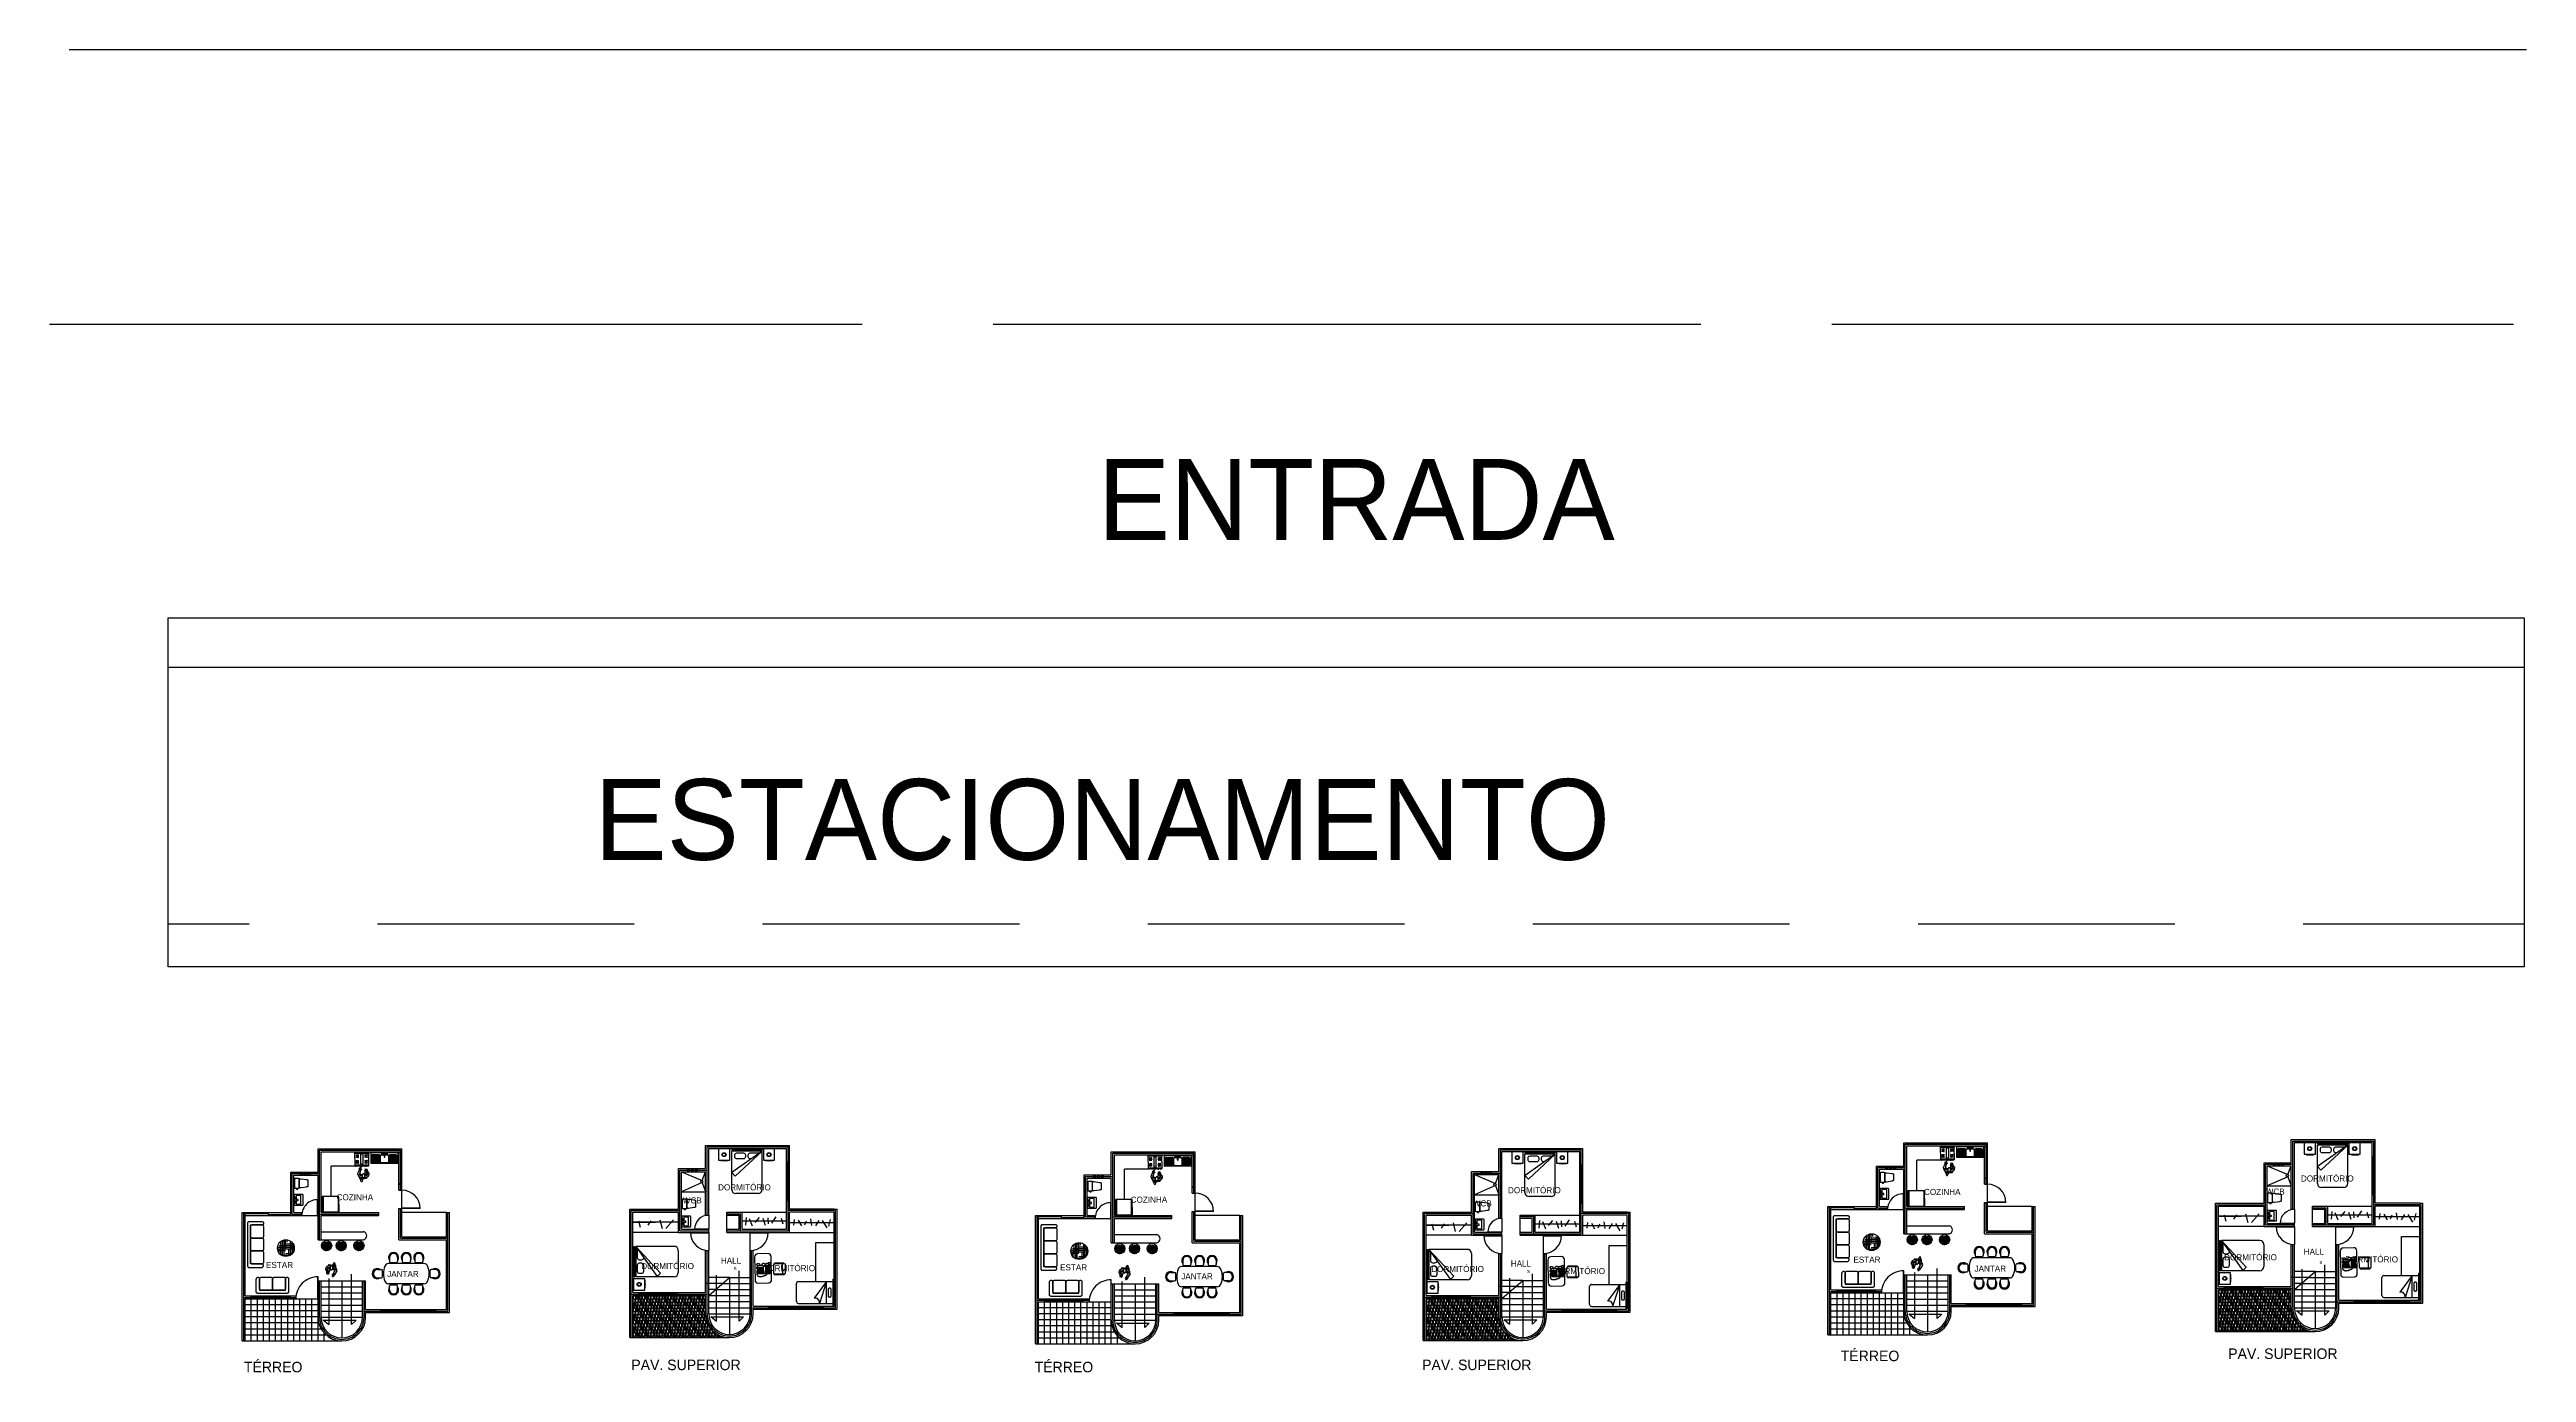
# Model space of a CAD drawing. Header units: millimetres. Extents: x 686.5 to 717.1, y 236.1 to 261.6.
# Drawn here: x 686.51 to 717.14, y 245.28 to 261.64 of the extents above; entities that cross this region are included whole.
import ezdxf

# ---------------------------------------------------------------- set-up
doc = ezdxf.new("R2010")
doc.units = ezdxf.units.MM
doc.linetypes.add('ACAD_ISO04W100', pattern=[30.5, 24, -3, 0.5, -3])
doc.linetypes.add('CENTER2', pattern=[1.125, 0.75, -0.125, 0.125, -0.125])
for name, color, linetype in [('3', 1, 'Continuous'), ('EJE', 4, 'ACAD_ISO04W100'), ('ESCALERAS', 5, 'Continuous'), ('LETREROS', 31, 'Continuous'), ('MUE', 2, 'Continuous'), ('MURO1', 3, 'Continuous'), ('PROYECCIONES', 73, 'ACAD_ISO04W100'), ('PUERTAS', 191, 'Continuous'), ('TEJA', 242, 'Continuous'), ('VENTANAS', 111, 'Continuous')]:
    doc.layers.add(name, color=color, linetype=linetype)

msp = doc.modelspace()

# ---------------------------------------------------------------- texts
at = {"insert": (702.671, 258.244), "char_height": 1, "width": 8.9818, "attachment_point": 2}
msp.add_mtext('\\P{\\C2;ENTRADA}', dxfattribs=at)
at = {"layer": 'LETREROS', "color": 1}
for s, height, p in [('ESTACIONAMENTO', 1, (693.252, 251.62)), ('COZINHA', 0.075, (690.062, 247.411)), ('DORMITÓRIO', 0.075, (694.779, 247.534)), ('DORMITÓRIO', 0.075, (704.547, 247.498)), ('COZINHA', 0.075, (709.691, 247.477)), ('WCB', 0.075, (713.916, 247.481)), ('DORMITÓRIO', 0.075, (714.352, 247.643)), ('WCB', 0.075, (694.342, 247.372)), ('COZINHA', 0.075, (699.881, 247.381)), ('WCB', 0.075, (704.111, 247.335)), ('ESTAR', 0.075, (689.189, 246.574)), ('DORMITÓRIO', 0.075, (693.829, 246.56)), ('HALL', 0.075, (694.813, 246.628)), ('DORMITÓRIO', 0.075, (695.327, 246.534)), ('ESTAR', 0.075, (699.008, 246.544)), ('DORMITÓRIO', 0.075, (703.597, 246.524)), ('HALL', 0.075, (704.581, 246.592)), ('DORMITÓRIO', 0.075, (705.095, 246.498)), ('ESTAR', 0.075, (708.818, 246.64)), ('JANTAR', 0.075, (710.315, 246.529)), ('DORMITÓRIO', 0.075, (713.402, 246.669)), ('HALL', 0.075, (714.386, 246.737)), ('DORMITÓRIO', 0.075, (714.9, 246.643)), ('JANTAR', 0.075, (690.687, 246.463)), ('JANTAR', 0.075, (700.506, 246.433))]:
    msp.add_text(s, height=height, dxfattribs=at).set_placement(p)
at = {"layer": 'LETREROS', "color": 2}
for s, p in [('TÉRREO', (688.915, 245.284)), ('PAV. SUPERIOR', (693.706, 245.311)), ('TÉRREO', (698.693, 245.284)), ('PAV. SUPERIOR', (703.484, 245.311)), ('TÉRREO', (708.661, 245.422)), ('PAV. SUPERIOR', (713.452, 245.449))]:
    msp.add_text(s, height=0.13, dxfattribs=at).set_placement(p)
at = {"layer": 'LETREROS', "char_height": 0.05, "width": 0.16937, "attachment_point": 1}
for insert in [(694.973, 246.598), (714.581, 246.672), (704.783, 246.562)]:
    msp.add_mtext('s', dxfattribs=dict(at, insert=insert))

# ---------------------------------------------------------------- blocks, each defined once
blk = doc.blocks.new('BURO')
at = {"layer": 'MUE', "color": 2}
for p, q in [((-0.17, -0.32), (-0.17, -0.3)), ((0.18, -0.32), (0.18, -0.3))]:
    blk.add_line(p, q, dxfattribs=at)
blk.add_lwpolyline([(0.27, -0.3), (0.27, 0.26), (-0.29, 0.26), (-0.29, -0.3)], close=True, dxfattribs=at)
blk.add_lwpolyline([(-0.17, -0.32), (0.18, -0.32)], dxfattribs=at)
for radius in [0.1, 0.08]:
    blk.add_circle((-0.01, -0.02), radius, dxfattribs=at)
blk.add_arc((0, -0.32), 0.02, 180, 0, dxfattribs=at)
blk = doc.blocks.new('ESCRITORIO1')
at = {"layer": '3', "color": 2}
for p, q in [((-0.68, 0.3), (-0.69, -0.22)), ((0.62, 0.42), (-0.52, 0.45)), ((-0.38, 0.22), (-0.37, 0.23)), ((-0.38, 0.22), (-0.38, 0.22)), ((-0.38, 0.21), (-0.38, 0.22)), ((-0.38, 0.2), (-0.38, 0.21)), ((-0.38, 0.18), (-0.38, 0.2)), ((-0.38, 0.17), (-0.38, 0.18)), ((-0.38, 0.16), (-0.38, 0.17)), ((-0.38, 0.15), (-0.38, 0.16)), ((-0.38, 0.14), (-0.38, 0.15)), ((-0.38, 0.13), (-0.38, 0.14)), ((-0.38, 0.12), (-0.38, 0.13)), ((-0.38, 0.11), (-0.38, 0.12)), ((-0.38, 0.11), (-0.38, 0.11)), ((-0.38, 0.11), (-0.38, 0.11)), ((-0.38, 0.1), (-0.38, 0.11)), ((-0.38, 0.1), (-0.38, 0.1)), ((-0.38, 0.1), (-0.38, 0.1)), ((-0.38, 0.1), (-0.38, 0.1)), ((-0.38, 0.1), (-0.38, 0.1)), ((-0.38, 0.1), (-0.38, 0.1)), ((-0.38, 0.1), (-0.38, 0.1)), ((-0.38, 0.1), (-0.38, 0.1)), ((-0.38, 0.1), (-0.38, 0.1)), ((-0.38, 0.1), (-0.38, 0.1)), ((-0.38, 0.1), (-0.38, 0.1)), ((-0.38, 0.1), (-0.38, 0.1)), ((-0.38, 0.1), (-0.38, 0.1)), ((-0.38, 0.1), (-0.38, 0.1)), ((-0.38, 0.1), (-0.38, 0.1)), ((-0.38, 0.1), (-0.38, 0.1)), ((-0.37, 0.09), (-0.38, 0.1)), ((-0.37, 0.26), (-0.36, 0.26)), ((-0.37, 0.26), (-0.37, 0.26)), ((-0.37, 0.26), (-0.37, 0.26)), ((-0.37, 0.25), (-0.37, 0.26)), ((-0.37, 0.25), (-0.37, 0.25)), ((-0.37, 0.25), (-0.37, 0.25)), ((-0.37, 0.25), (-0.37, 0.25)), ((-0.37, 0.25), (-0.37, 0.25)), ((-0.37, 0.25), (-0.37, 0.25)), ((-0.37, 0.25), (-0.37, 0.25)), ((-0.37, 0.25), (-0.37, 0.25)), ((-0.37, 0.25), (-0.37, 0.25)), ((-0.37, 0.25), (-0.37, 0.25)), ((-0.37, 0.25), (-0.37, 0.25)), ((-0.37, 0.25), (-0.37, 0.25)), ((-0.37, 0.25), (-0.37, 0.25)), ((-0.37, 0.25), (-0.37, 0.25)), ((-0.37, 0.25), (-0.37, 0.25)), ((-0.37, 0.25), (-0.37, 0.25)), ((-0.37, 0.25), (-0.37, 0.25)), ((-0.37, 0.25), (-0.37, 0.25)), ((-0.37, 0.25), (-0.37, 0.25)), ((-0.37, 0.25), (-0.37, 0.25)), ((-0.37, 0.25), (-0.37, 0.25)), ((-0.37, 0.25), (-0.37, 0.25)), ((-0.37, 0.24), (-0.37, 0.25)), ((-0.37, 0.24), (-0.37, 0.24)), ((-0.37, 0.24), (-0.37, 0.24)), ((-0.37, 0.24), (-0.37, 0.24)), ((-0.37, 0.24), (-0.37, 0.24)), ((-0.37, 0.24), (-0.37, 0.24)), ((-0.37, 0.24), (-0.37, 0.24)), ((-0.37, 0.24), (-0.37, 0.24)), ((-0.37, 0.24), (-0.37, 0.24)), ((-0.37, 0.24), (-0.37, 0.24)), ((-0.37, 0.24), (-0.37, 0.24)), ((-0.37, 0.24), (-0.37, 0.24)), ((-0.37, 0.24), (-0.37, 0.24)), ((-0.37, 0.24), (-0.37, 0.24)), ((-0.37, 0.23), (-0.37, 0.24)), ((-0.37, 0.23), (-0.37, 0.23)), ((-0.37, 0.09), (-0.37, 0.09)), ((-0.37, 0.09), (-0.37, 0.09)), ((-0.37, 0.09), (-0.37, 0.09)), ((-0.37, 0.09), (-0.37, 0.09)), ((-0.37, 0.09), (-0.37, 0.09)), ((-0.37, 0.09), (-0.37, 0.09)), ((-0.37, 0.09), (-0.37, 0.09)), ((-0.37, 0.09), (-0.37, 0.09)), ((-0.37, 0.09), (-0.37, 0.09)), ((-0.37, 0.09), (-0.37, 0.09)), ((-0.37, 0.08), (-0.37, 0.09)), ((-0.37, 0.08), (-0.37, 0.08)), ((-0.37, 0.08), (-0.37, 0.08)), ((-0.37, 0.08), (-0.37, 0.08)), ((-0.37, 0.08), (-0.37, 0.08)), ((-0.37, 0.08), (-0.37, 0.08)), ((-0.37, 0.08), (-0.37, 0.08)), ((-0.37, 0.08), (-0.37, 0.08)), ((-0.37, 0.08), (-0.37, 0.08)), ((-0.37, 0.08), (-0.37, 0.08)), ((-0.37, 0.08), (-0.37, 0.08)), ((-0.37, 0.08), (-0.37, 0.08)), ((-0.37, 0.08), (-0.37, 0.08)), ((-0.37, 0.08), (-0.37, 0.08)), ((-0.37, 0.07), (-0.37, 0.08)), ((-0.37, 0.07), (-0.37, 0.07)), ((-0.37, 0.07), (-0.37, 0.07)), ((-0.37, 0.07), (-0.37, 0.07)), ((-0.37, 0.07), (-0.37, 0.07)), ((-0.37, 0.07), (-0.37, 0.07)), ((-0.37, 0.07), (-0.37, 0.07)), ((-0.37, 0.07), (-0.37, 0.07)), ((-0.37, 0.07), (-0.37, 0.07)), ((-0.37, 0.07), (-0.37, 0.07)), ((-0.37, 0.07), (-0.37, 0.07)), ((-0.37, 0.07), (-0.37, 0.07)), ((-0.37, 0.07), (-0.37, 0.07)), ((-0.37, 0.07), (-0.37, 0.07)), ((-0.37, 0.07), (-0.37, 0.07)), ((-0.37, 0.07), (-0.37, 0.07)), ((-0.37, 0.07), (-0.37, 0.07)), ((-0.37, 0.07), (-0.37, 0.07)), ((-0.37, 0.07), (-0.37, 0.07)), ((-0.37, 0.07), (-0.37, 0.07)), ((-0.37, 0.07), (-0.37, 0.07)), ((-0.37, 0.07), (-0.37, 0.07)), ((-0.37, 0.07), (-0.37, 0.07)), ((-0.37, 0.07), (-0.37, 0.07)), ((-0.37, 0.06), (-0.37, 0.07)), ((-0.37, 0.06), (-0.37, 0.06)), ((-0.37, 0.06), (-0.37, 0.06)), ((-0.37, 0.06), (-0.37, 0.06)), ((-0.37, 0.06), (-0.37, 0.06)), ((-0.37, 0.06), (-0.37, 0.06)), ((-0.37, 0.06), (-0.37, 0.06)), ((-0.36, 0.06), (-0.37, 0.06)), ((-0.36, 0.27), (-0.35, 0.28)), ((-0.36, 0.27), (-0.36, 0.27)), ((-0.36, 0.27), (-0.36, 0.27)), ((-0.36, 0.27), (-0.36, 0.27)), ((-0.36, 0.27), (-0.36, 0.27)), ((-0.36, 0.27), (-0.36, 0.27)), ((-0.36, 0.27), (-0.36, 0.27)), ((-0.36, 0.27), (-0.36, 0.27)), ((-0.36, 0.27), (-0.36, 0.27)), ((-0.36, 0.27), (-0.36, 0.27)), ((-0.36, 0.27), (-0.36, 0.27)), ((-0.36, 0.27), (-0.36, 0.27)), ((-0.36, 0.27), (-0.36, 0.27)), ((-0.36, 0.27), (-0.36, 0.27)), ((-0.36, 0.27), (-0.36, 0.27)), ((-0.36, 0.27), (-0.36, 0.27)), ((-0.36, 0.27), (-0.36, 0.27)), ((-0.36, 0.27), (-0.36, 0.27)), ((-0.36, 0.27), (-0.36, 0.27)), ((-0.36, 0.27), (-0.36, 0.27)), ((-0.36, 0.27), (-0.36, 0.27)), ((-0.36, 0.27), (-0.36, 0.27)), ((-0.36, 0.27), (-0.36, 0.27)), ((-0.36, 0.27), (-0.36, 0.27)), ((-0.36, 0.27), (-0.36, 0.27)), ((-0.36, 0.27), (-0.36, 0.27)), ((-0.36, 0.27), (-0.36, 0.27)), ((-0.36, 0.26), (-0.36, 0.27)), ((-0.36, 0.26), (-0.36, 0.26)), ((-0.36, 0.26), (-0.36, 0.26)), ((-0.36, 0.26), (-0.36, 0.26)), ((-0.36, 0.26), (-0.36, 0.26)), ((-0.36, 0.26), (-0.36, 0.26)), ((-0.36, 0.26), (-0.36, 0.26)), ((-0.36, 0.26), (-0.36, 0.26)), ((-0.36, 0.26), (-0.36, 0.26)), ((-0.36, 0.26), (-0.36, 0.26)), ((-0.36, 0.26), (-0.36, 0.26)), ((-0.36, 0.26), (-0.36, 0.26)), ((-0.36, 0.26), (-0.36, 0.26)), ((-0.36, 0.06), (-0.36, 0.06)), ((-0.36, 0.06), (-0.36, 0.06)), ((-0.36, 0.06), (-0.36, 0.06)), ((-0.36, 0.06), (-0.36, 0.06)), ((-0.36, 0.06), (-0.36, 0.06)), ((-0.36, 0.06), (-0.36, 0.06)), ((-0.36, 0.06), (-0.36, 0.06)), ((-0.36, 0.06), (-0.36, 0.06)), ((-0.36, 0.06), (-0.36, 0.06)), ((-0.36, 0.06), (-0.36, 0.06)), ((-0.36, 0.06), (-0.36, 0.06)), ((-0.36, 0.06), (-0.36, 0.06)), ((-0.36, 0.06), (-0.36, 0.06)), ((-0.36, 0.05), (-0.36, 0.06)), ((-0.36, 0.05), (-0.36, 0.05)), ((-0.36, 0.05), (-0.36, 0.05)), ((-0.36, 0.05), (-0.36, 0.05)), ((-0.36, 0.05), (-0.36, 0.05)), ((-0.36, 0.05), (-0.36, 0.05)), ((-0.36, 0.05), (-0.36, 0.05)), ((-0.36, 0.05), (-0.36, 0.05)), ((-0.36, 0.05), (-0.36, 0.05)), ((-0.36, 0.05), (-0.36, 0.05)), ((-0.36, 0.05), (-0.36, 0.05)), ((-0.36, 0.05), (-0.36, 0.05)), ((-0.36, 0.05), (-0.36, 0.05)), ((-0.36, 0.05), (-0.36, 0.05)), ((-0.36, 0.05), (-0.36, 0.05)), ((-0.36, 0.05), (-0.36, 0.05)), ((-0.36, 0.05), (-0.36, 0.05)), ((-0.36, 0.05), (-0.36, 0.05)), ((-0.36, 0.05), (-0.36, 0.05)), ((-0.36, 0.05), (-0.36, 0.05)), ((-0.36, 0.05), (-0.36, 0.05)), ((-0.36, 0.05), (-0.36, 0.05)), ((-0.36, 0.05), (-0.36, 0.05)), ((-0.36, 0.05), (-0.36, 0.05)), ((-0.36, 0.05), (-0.36, 0.05)), ((-0.36, 0.04), (-0.36, 0.05)), ((-0.36, 0.04), (-0.36, 0.04)), ((-0.36, 0.04), (-0.36, 0.04)), ((-0.36, 0.04), (-0.36, 0.04)), ((-0.36, 0.04), (-0.36, 0.04)), ((-0.36, 0.04), (-0.36, 0.04)), ((-0.36, 0.04), (-0.36, 0.04)), ((-0.36, 0.04), (-0.36, 0.04)), ((-0.36, 0.04), (-0.36, 0.04)), ((-0.36, 0.04), (-0.36, 0.04)), ((-0.36, 0.04), (-0.36, 0.04)), ((-0.36, 0.04), (-0.36, 0.04)), ((-0.36, 0.04), (-0.36, 0.04)), ((-0.36, 0.04), (-0.36, 0.04)), ((-0.36, 0.04), (-0.36, 0.04)), ((-0.36, 0.04), (-0.36, 0.04)), ((-0.35, 0.04), (-0.36, 0.04)), ((-0.35, 0.29), (-0.34, 0.29)), ((-0.35, 0.29), (-0.35, 0.29)), ((-0.35, 0.29), (-0.35, 0.29)), ((-0.35, 0.29), (-0.35, 0.29)), ((-0.35, 0.29), (-0.35, 0.29)), ((-0.35, 0.29), (-0.35, 0.29)), ((-0.35, 0.29), (-0.35, 0.29)), ((-0.35, 0.29), (-0.35, 0.29)), ((-0.35, 0.29), (-0.35, 0.29)), ((-0.35, 0.28), (-0.35, 0.29)), ((-0.35, 0.28), (-0.35, 0.28)), ((-0.35, 0.28), (-0.35, 0.28)), ((-0.35, 0.28), (-0.35, 0.28)), ((-0.35, 0.28), (-0.35, 0.28)), ((-0.35, 0.28), (-0.35, 0.28)), ((-0.35, 0.28), (-0.35, 0.28)), ((-0.35, 0.28), (-0.35, 0.28)), ((-0.35, 0.28), (-0.35, 0.28)), ((-0.35, 0.28), (-0.35, 0.28)), ((-0.35, 0.28), (-0.35, 0.28)), ((-0.35, 0.28), (-0.35, 0.28)), ((-0.35, 0.28), (-0.35, 0.28)), ((-0.35, 0.28), (-0.35, 0.28)), ((-0.35, 0.28), (-0.35, 0.28)), ((-0.35, 0.28), (-0.35, 0.28)), ((-0.35, 0.28), (-0.35, 0.28)), ((-0.35, 0.28), (-0.35, 0.28)), ((-0.35, 0.28), (-0.35, 0.28)), ((-0.35, 0.28), (-0.35, 0.28)), ((-0.35, 0.28), (-0.35, 0.28)), ((-0.35, 0.28), (-0.35, 0.28)), ((-0.35, 0.28), (-0.35, 0.28)), ((-0.35, 0.28), (-0.35, 0.28)), ((-0.35, 0.28), (-0.35, 0.28)), ((-0.35, 0.28), (-0.35, 0.28)), ((-0.35, 0.28), (-0.35, 0.28)), ((-0.35, 0.28), (-0.35, 0.28)), ((-0.35, 0.28), (-0.35, 0.28)), ((-0.35, 0.28), (-0.35, 0.28)), ((-0.35, 0.28), (-0.35, 0.28)), ((-0.35, 0.28), (-0.35, 0.28)), ((-0.35, 0.28), (-0.35, 0.28)), ((-0.35, 0.28), (-0.35, 0.28)), ((-0.35, 0.28), (-0.35, 0.28)), ((-0.35, 0.28), (-0.35, 0.28)), ((-0.35, 0.28), (-0.35, 0.28)), ((-0.35, 0.04), (-0.35, 0.04)), ((-0.35, 0.04), (-0.35, 0.04)), ((-0.35, 0.04), (-0.35, 0.04)), ((-0.35, 0.04), (-0.35, 0.04)), ((-0.35, 0.04), (-0.35, 0.04)), ((-0.35, 0.04), (-0.35, 0.04)), ((-0.35, 0.04), (-0.35, 0.04)), ((-0.35, 0.04), (-0.35, 0.04)), ((-0.35, 0.04), (-0.35, 0.04)), ((-0.35, 0.04), (-0.35, 0.04)), ((-0.35, 0.04), (-0.35, 0.04)), ((-0.35, 0.03), (-0.35, 0.04)), ((-0.35, 0.03), (-0.35, 0.03)), ((-0.35, 0.03), (-0.35, 0.03)), ((-0.35, 0.03), (-0.35, 0.03)), ((-0.35, 0.03), (-0.35, 0.03)), ((-0.35, 0.03), (-0.35, 0.03)), ((-0.35, 0.03), (-0.35, 0.03)), ((-0.35, 0.03), (-0.35, 0.03)), ((-0.35, 0.03), (-0.35, 0.03)), ((-0.35, 0.03), (-0.35, 0.03)), ((-0.35, 0.03), (-0.35, 0.03)), ((-0.35, 0.03), (-0.35, 0.03)), ((-0.35, 0.03), (-0.35, 0.03)), ((-0.35, 0.03), (-0.35, 0.03)), ((-0.35, 0.03), (-0.35, 0.03)), ((-0.35, 0.03), (-0.35, 0.03)), ((-0.35, 0.03), (-0.35, 0.03)), ((-0.35, 0.03), (-0.35, 0.03)), ((-0.35, 0.03), (-0.35, 0.03)), ((-0.35, 0.03), (-0.35, 0.03)), ((-0.35, 0.02), (-0.35, 0.03)), ((-0.35, 0.02), (-0.35, 0.02)), ((-0.35, 0.02), (-0.35, 0.02)), ((-0.35, 0.02), (-0.35, 0.02)), ((-0.35, 0.02), (-0.35, 0.02)), ((-0.35, 0.02), (-0.35, 0.02)), ((-0.35, 0.02), (-0.35, 0.02)), ((-0.35, 0.02), (-0.35, 0.02)), ((-0.35, 0.02), (-0.35, 0.02)), ((-0.35, 0.02), (-0.35, 0.02)), ((-0.35, 0.02), (-0.35, 0.02)), ((-0.35, 0.02), (-0.35, 0.02)), ((-0.35, 0.01), (-0.35, 0.02)), ((-0.35, 0.02), (-0.35, 0.02)), ((-0.35, 0.01), (-0.35, 0.01)), ((-0.35, 0.01), (-0.35, 0.01)), ((-0.35, 0.01), (-0.35, 0.01)), ((-0.35, 0), (-0.35, 0.01)), ((-0.35, 0), (-0.35, 0)), ((-0.35, 0), (-0.35, 0)), ((-0.34, 0.3), (-0.34, 0.3)), ((-0.34, 0.3), (-0.34, 0.3)), ((-0.34, 0.3), (-0.34, 0.3)), ((-0.34, 0.3), (-0.34, 0.3)), ((-0.34, 0.3), (-0.34, 0.3)), ((-0.34, 0.29), (-0.34, 0.3)), ((-0.34, 0.3), (-0.33, 0.3)), ((-0.34, 0.3), (-0.34, 0.3)), ((-0.34, 0.3), (-0.34, 0.3)), ((-0.34, 0.3), (-0.34, 0.3)), ((-0.34, 0.3), (-0.34, 0.3)), ((-0.34, 0.3), (-0.34, 0.3)), ((-0.34, 0.3), (-0.34, 0.3)), ((-0.34, 0.3), (-0.34, 0.3)), ((-0.34, 0.3), (-0.34, 0.3)), ((-0.34, 0.3), (-0.34, 0.3)), ((-0.34, 0.3), (-0.34, 0.3)), ((-0.34, 0.3), (-0.34, 0.3)), ((-0.34, 0.3), (-0.34, 0.3)), ((-0.34, 0.3), (-0.34, 0.3)), ((-0.34, 0.3), (-0.34, 0.3)), ((-0.34, 0.3), (-0.34, 0.3)), ((-0.34, 0.3), (-0.34, 0.3)), ((-0.34, 0.3), (-0.34, 0.3)), ((-0.34, 0.29), (-0.34, 0.29)), ((-0.34, 0.29), (-0.34, 0.29)), ((-0.34, 0.29), (-0.34, 0.29)), ((-0.34, 0.29), (-0.34, 0.29)), ((-0.34, 0.29), (-0.34, 0.29)), ((-0.34, 0.29), (-0.34, 0.29)), ((-0.34, 0.29), (-0.34, 0.29)), ((-0.34, 0.29), (-0.34, 0.29)), ((-0.34, 0.29), (-0.34, 0.29)), ((-0.34, 0.29), (-0.34, 0.29)), ((-0.34, 0.29), (-0.34, 0.29)), ((-0.34, 0.29), (-0.34, 0.29)), ((-0.34, 0.29), (-0.34, 0.29)), ((-0.34, 0.29), (-0.34, 0.29)), ((-0.34, 0.29), (-0.34, 0.29)), ((-0.34, 0.29), (-0.34, 0.29)), ((-0.34, 0.29), (-0.34, 0.29)), ((-0.34, 0.29), (-0.34, 0.29)), ((-0.34, 0.29), (-0.34, 0.29)), ((-0.34, 0.29), (-0.34, 0.29)), ((-0.34, 0.29), (-0.34, 0.29)), ((-0.34, 0.29), (-0.34, 0.29)), ((-0.33, 0.3), (-0.32, 0.3)), ((-0.33, 0.3), (-0.33, 0.3)), ((-0.33, 0.3), (-0.33, 0.3)), ((-0.33, 0.3), (-0.33, 0.3)), ((-0.33, 0.3), (-0.33, 0.3)), ((-0.33, 0.3), (-0.33, 0.3)), ((-0.33, 0.3), (-0.33, 0.3)), ((-0.33, 0.3), (-0.33, 0.3)), ((-0.33, 0.3), (-0.33, 0.3)), ((-0.33, 0.3), (-0.33, 0.3)), ((-0.33, 0.3), (-0.33, 0.3)), ((-0.33, 0.3), (-0.33, 0.3)), ((-0.33, 0.3), (-0.33, 0.3)), ((-0.33, 0.3), (-0.33, 0.3)), ((-0.33, 0.3), (-0.33, 0.3)), ((-0.33, 0.3), (-0.33, 0.3)), ((-0.33, 0.3), (-0.33, 0.3)), ((-0.33, 0.3), (-0.33, 0.3)), ((-0.33, 0.3), (-0.33, 0.3)), ((-0.33, 0.3), (-0.33, 0.3)), ((-0.32, 0.31), (-0.31, 0.31)), ((-0.32, 0.31), (-0.32, 0.31)), ((-0.32, 0.31), (-0.32, 0.31)), ((-0.32, 0.31), (-0.32, 0.31)), ((-0.32, 0.31), (-0.32, 0.31)), ((-0.32, 0.31), (-0.32, 0.31)), ((-0.32, 0.31), (-0.32, 0.31)), ((-0.32, 0.31), (-0.32, 0.31)), ((-0.32, 0.31), (-0.32, 0.31)), ((-0.32, 0.31), (-0.32, 0.31)), ((-0.32, 0.31), (-0.32, 0.31)), ((-0.32, 0.31), (-0.32, 0.31)), ((-0.32, 0.31), (-0.32, 0.31)), ((-0.32, 0.31), (-0.32, 0.31)), ((-0.32, 0.3), (-0.32, 0.31)), ((-0.32, 0.3), (-0.32, 0.3)), ((-0.32, 0.3), (-0.32, 0.3)), ((-0.31, 0.31), (-0.3, 0.31)), ((-0.31, 0.31), (-0.31, 0.31)), ((-0.31, 0.31), (-0.31, 0.31)), ((-0.31, 0.31), (-0.31, 0.31)), ((-0.31, 0.31), (-0.31, 0.31)), ((-0.31, 0.31), (-0.31, 0.31)), ((-0.31, 0.31), (-0.31, 0.31)), ((-0.31, 0.31), (-0.31, 0.31)), ((-0.31, 0.31), (-0.31, 0.31)), ((-0.31, 0.31), (-0.31, 0.31)), ((-0.31, 0.31), (-0.31, 0.31)), ((-0.31, 0.31), (-0.31, 0.31)), ((-0.31, 0.31), (-0.31, 0.31)), ((-0.31, 0.31), (-0.31, 0.31)), ((-0.31, 0.31), (-0.31, 0.31)), ((-0.31, 0.31), (-0.31, 0.31)), ((-0.31, 0.31), (-0.31, 0.31)), ((-0.31, 0.31), (-0.31, 0.31)), ((-0.31, 0.31), (-0.31, 0.31)), ((-0.31, 0.31), (-0.31, 0.31)), ((-0.31, 0.31), (-0.31, 0.31)), ((-0.31, 0.31), (-0.31, 0.31)), ((-0.3, 0.31), (-0.29, 0.31)), ((-0.3, 0.31), (-0.3, 0.31)), ((-0.3, 0.31), (-0.3, 0.31)), ((-0.3, 0.31), (-0.3, 0.31)), ((-0.3, 0.31), (-0.3, 0.31)), ((-0.3, 0.31), (-0.3, 0.31)), ((-0.3, 0.31), (-0.3, 0.31)), ((-0.3, 0.31), (-0.3, 0.31)), ((-0.3, 0.31), (-0.3, 0.31)), ((-0.3, 0.31), (-0.3, 0.31)), ((-0.3, 0.31), (-0.3, 0.31)), ((-0.3, 0.31), (-0.3, 0.31)), ((-0.3, 0.31), (-0.3, 0.31)), ((-0.3, 0.31), (-0.3, 0.31)), ((-0.3, 0.31), (-0.3, 0.31)), ((-0.3, 0.31), (-0.3, 0.31)), ((-0.3, 0.31), (-0.3, 0.31)), ((-0.3, 0.31), (-0.3, 0.31)), ((-0.3, 0.31), (-0.3, 0.31)), ((-0.29, 0.32), (-0.28, 0.32)), ((-0.29, 0.32), (-0.29, 0.32)), ((-0.29, 0.32), (-0.29, 0.32)), ((-0.29, 0.32), (-0.29, 0.32)), ((-0.29, 0.32), (-0.29, 0.32)), ((-0.29, 0.32), (-0.29, 0.32)), ((-0.29, 0.32), (-0.29, 0.32)), ((-0.29, 0.32), (-0.29, 0.32)), ((-0.29, 0.32), (-0.29, 0.32)), ((-0.29, 0.32), (-0.29, 0.32)), ((-0.29, 0.32), (-0.29, 0.32)), ((-0.29, 0.32), (-0.29, 0.32)), ((-0.29, 0.32), (-0.29, 0.32)), ((-0.29, 0.32), (-0.29, 0.32)), ((-0.29, 0.32), (-0.29, 0.32)), ((-0.29, 0.32), (-0.29, 0.32)), ((-0.29, 0.32), (-0.29, 0.32)), ((-0.29, 0.32), (-0.29, 0.32)), ((-0.29, 0.31), (-0.29, 0.32)), ((-0.28, 0.32), (-0.27, 0.32)), ((-0.28, 0.32), (-0.28, 0.32)), ((-0.28, 0.32), (-0.28, 0.32)), ((-0.28, 0.32), (-0.28, 0.32)), ((-0.28, 0.32), (-0.28, 0.32)), ((-0.28, 0.32), (-0.28, 0.32)), ((-0.28, 0.32), (-0.28, 0.32)), ((-0.28, 0.32), (-0.28, 0.32)), ((-0.28, 0.32), (-0.28, 0.32)), ((-0.28, 0.32), (-0.28, 0.32)), ((-0.28, 0.32), (-0.28, 0.32)), ((-0.28, 0.32), (-0.28, 0.32)), ((-0.28, 0.32), (-0.28, 0.32)), ((-0.28, 0.32), (-0.28, 0.32)), ((-0.28, 0.32), (-0.28, 0.32)), ((-0.28, 0.32), (-0.28, 0.32)), ((-0.28, 0.32), (-0.28, 0.32)), ((-0.28, 0.32), (-0.28, 0.32)), ((-0.28, 0.32), (-0.28, 0.32)), ((-0.28, 0.32), (-0.28, 0.32)), ((-0.28, 0.32), (-0.28, 0.32)), ((-0.28, 0.32), (-0.28, 0.32)), ((-0.28, 0.32), (-0.28, 0.32)), ((-0.28, 0.32), (-0.28, 0.32)), ((-0.27, 0.33), (-0.26, 0.33)), ((-0.27, 0.33), (-0.27, 0.33)), ((-0.27, 0.33), (-0.27, 0.33)), ((-0.27, 0.32), (-0.27, 0.33)), ((-0.27, 0.32), (-0.27, 0.32)), ((-0.27, 0.32), (-0.27, 0.32)), ((-0.27, 0.32), (-0.27, 0.32)), ((-0.27, 0.32), (-0.27, 0.32)), ((-0.27, 0.32), (-0.27, 0.32)), ((-0.27, 0.32), (-0.27, 0.32)), ((-0.27, 0.32), (-0.27, 0.32)), ((-0.27, 0.32), (-0.27, 0.32)), ((-0.27, 0.32), (-0.27, 0.32)), ((-0.27, 0.32), (-0.27, 0.32)), ((-0.27, 0.32), (-0.27, 0.32)), ((-0.27, 0.32), (-0.27, 0.32)), ((-0.27, 0.32), (-0.27, 0.32)), ((-0.27, 0.32), (-0.27, 0.32)), ((-0.27, 0.32), (-0.27, 0.32)), ((-0.26, 0.33), (-0.25, 0.33)), ((-0.26, 0.33), (-0.26, 0.33)), ((-0.26, 0.33), (-0.26, 0.33)), ((-0.26, 0.33), (-0.26, 0.33)), ((-0.26, 0.33), (-0.26, 0.33)), ((-0.26, 0.33), (-0.26, 0.33)), ((-0.26, 0.33), (-0.26, 0.33)), ((-0.26, 0.33), (-0.26, 0.33)), ((-0.26, 0.33), (-0.26, 0.33)), ((-0.26, 0.33), (-0.26, 0.33)), ((-0.26, 0.33), (-0.26, 0.33)), ((-0.26, 0.33), (-0.26, 0.33)), ((-0.26, 0.33), (-0.26, 0.33)), ((-0.26, 0.33), (-0.26, 0.33)), ((-0.25, 0.33), (-0.24, 0.33)), ((-0.25, 0.33), (-0.25, 0.33)), ((-0.25, 0.33), (-0.25, 0.33)), ((-0.25, 0.33), (-0.25, 0.33)), ((-0.25, 0.33), (-0.25, 0.33)), ((-0.25, 0.33), (-0.25, 0.33)), ((-0.25, 0.33), (-0.25, 0.33)), ((-0.25, 0.33), (-0.25, 0.33)), ((-0.25, 0.33), (-0.25, 0.33)), ((-0.25, 0.33), (-0.25, 0.33)), ((-0.25, 0.33), (-0.25, 0.33)), ((-0.24, 0.33), (-0.23, 0.33)), ((-0.24, 0.33), (-0.24, 0.33)), ((-0.24, 0.33), (-0.24, 0.33)), ((-0.24, 0.33), (-0.24, 0.33)), ((-0.24, 0.33), (-0.24, 0.33)), ((-0.24, 0.33), (-0.24, 0.33)), ((-0.24, 0.33), (-0.24, 0.33)), ((-0.24, 0.33), (-0.24, 0.33)), ((-0.24, 0.33), (-0.24, 0.33)), ((-0.24, 0.33), (-0.24, 0.33)), ((-0.23, 0.33), (-0.22, 0.33)), ((-0.23, 0.33), (-0.23, 0.33)), ((-0.23, 0.33), (-0.23, 0.33)), ((-0.23, 0.33), (-0.23, 0.33)), ((-0.23, 0.33), (-0.23, 0.33)), ((-0.23, 0.33), (-0.23, 0.33)), ((-0.23, 0.33), (-0.23, 0.33)), ((-0.23, 0.33), (-0.23, 0.33)), ((-0.22, 0.33), (-0.21, 0.33)), ((-0.22, 0.33), (-0.22, 0.33)), ((-0.22, 0.33), (-0.22, 0.33)), ((-0.22, 0.33), (-0.22, 0.33)), ((-0.22, 0.33), (-0.22, 0.33)), ((-0.21, 0.28), (-0.22, -0.12)), ((-0.21, 0.33), (-0.2, 0.33)), ((-0.21, 0.33), (-0.21, 0.33)), ((-0.21, 0.33), (-0.21, 0.33)), ((-0.21, 0.33), (-0.21, 0.33)), ((-0.21, 0.33), (-0.21, 0.33)), ((-0.21, 0.28), (0.19, 0.27)), ((-0.2, 0.33), (-0.19, 0.33)), ((-0.2, 0.33), (-0.2, 0.33)), ((-0.2, 0.33), (-0.2, 0.33)), ((-0.2, 0.33), (-0.2, 0.33)), ((-0.2, 0.33), (-0.2, 0.33)), ((-0.19, 0.33), (-0.19, 0.33)), ((-0.19, 0.33), (-0.19, 0.33)), ((-0.18, 0.33), (-0.17, 0.33)), ((-0.19, 0.33), (-0.18, 0.33)), ((-0.11, 0.01), (-0.18, 0.01)), ((-0.18, 0.01), (-0.18, -0.1)), ((-0.17, 0.33), (-0.16, 0.33)), ((-0.16, 0.33), (-0.15, 0.33)), ((-0.15, 0.33), (-0.14, 0.33)), ((-0.15, 0.33), (-0.15, 0.33)), ((-0.14, 0.25), (-0.15, 0.01)), ((-0.14, 0.33), (-0.13, 0.33)), ((-0.13, 0.33), (-0.12, 0.33)), ((-0.12, 0.33), (-0.11, 0.33)), ((-0.11, 0.33), (-0.1, 0.33)), ((-0.11, 0.33), (-0.11, 0.33)), ((-0.11, 0.01), (0.07, 0.01)), ((-0.1, 0.33), (-0.09, 0.33)), ((-0.1, 0.33), (-0.1, 0.33)), ((-0.1, 0.33), (-0.1, 0.33)), ((-0.1, 0.33), (-0.1, 0.33)), ((-0.1, 0.25), (-0.1, 0.04)), ((-0.09, 0.33), (-0.08, 0.33)), ((-0.09, 0.33), (-0.09, 0.33)), ((-0.09, 0.33), (-0.09, 0.33)), ((-0.09, 0.33), (-0.09, 0.33)), ((-0.09, 0.33), (-0.09, 0.33)), ((-0.09, 0.33), (-0.09, 0.33)), ((-0.09, 0.33), (-0.09, 0.33)), ((-0.09, 0.33), (-0.09, 0.33)), ((-0.09, 0.33), (-0.09, 0.33)), ((-0.09, 0.33), (-0.09, 0.33)), ((-0.09, 0.33), (-0.09, 0.33)), ((-0.09, 0.25), (-0.09, 0.05)), ((-0.08, 0.32), (-0.08, 0.32)), ((-0.08, 0.32), (-0.08, 0.32)), ((-0.08, 0.33), (-0.08, 0.32)), ((-0.08, 0.33), (-0.08, 0.33)), ((-0.08, 0.33), (-0.08, 0.33)), ((-0.08, 0.33), (-0.08, 0.33)), ((-0.08, 0.33), (-0.08, 0.33)), ((-0.08, 0.33), (-0.08, 0.33)), ((-0.08, 0.33), (-0.08, 0.33)), ((-0.08, 0.33), (-0.08, 0.33)), ((-0.08, 0.33), (-0.08, 0.33)), ((-0.08, 0.33), (-0.08, 0.33)), ((-0.08, 0.33), (-0.08, 0.33)), ((-0.08, 0.33), (-0.08, 0.33)), ((-0.08, 0.33), (-0.08, 0.33)), ((-0.08, 0.33), (-0.08, 0.33)), ((-0.08, 0.33), (-0.08, 0.33)), ((-0.08, 0.33), (-0.08, 0.33)), ((-0.08, 0.33), (-0.08, 0.33)), ((-0.08, 0.33), (-0.08, 0.33)), ((-0.08, 0.33), (-0.08, 0.33)), ((-0.08, 0.32), (-0.07, 0.32)), ((-0.08, 0.32), (-0.08, 0.32)), ((-0.07, 0.25), (-0.08, 0.07)), ((-0.07, 0.32), (-0.07, 0.32)), ((-0.07, 0.32), (-0.07, 0.32)), ((-0.07, 0.32), (-0.07, 0.32)), ((-0.07, 0.32), (-0.07, 0.32)), ((-0.07, 0.32), (-0.07, 0.32)), ((-0.07, 0.32), (-0.07, 0.32)), ((-0.07, 0.32), (-0.07, 0.32)), ((-0.07, 0.32), (-0.07, 0.32)), ((-0.07, 0.32), (-0.07, 0.32)), ((-0.07, 0.32), (-0.07, 0.32)), ((-0.07, 0.32), (-0.07, 0.32)), ((-0.07, 0.32), (-0.07, 0.32)), ((-0.07, 0.32), (-0.07, 0.32)), ((-0.07, 0.32), (-0.07, 0.32)), ((-0.07, 0.32), (-0.07, 0.32)), ((-0.07, 0.32), (-0.07, 0.32)), ((-0.07, 0.32), (-0.07, 0.32)), ((-0.06, 0.25), (-0.07, 0.08)), ((-0.06, 0.32), (-0.06, 0.31)), ((-0.06, 0.32), (-0.06, 0.32)), ((-0.06, 0.32), (-0.06, 0.32)), ((-0.06, 0.32), (-0.06, 0.32)), ((-0.06, 0.32), (-0.06, 0.32)), ((-0.06, 0.32), (-0.06, 0.32)), ((-0.06, 0.32), (-0.06, 0.32)), ((-0.06, 0.32), (-0.06, 0.32)), ((-0.06, 0.32), (-0.06, 0.32)), ((-0.06, 0.32), (-0.06, 0.32)), ((-0.06, 0.32), (-0.06, 0.32)), ((-0.06, 0.32), (-0.06, 0.32)), ((-0.06, 0.32), (-0.06, 0.32)), ((-0.06, 0.32), (-0.06, 0.32)), ((-0.06, 0.32), (-0.06, 0.32)), ((-0.06, 0.32), (-0.06, 0.32)), ((-0.06, 0.32), (-0.06, 0.32)), ((-0.06, 0.32), (-0.06, 0.32)), ((-0.06, 0.32), (-0.06, 0.32)), ((-0.06, 0.32), (-0.06, 0.32)), ((-0.06, 0.32), (-0.06, 0.32)), ((-0.06, 0.32), (-0.06, 0.32)), ((-0.06, 0.32), (-0.06, 0.32)), ((-0.07, 0.32), (-0.06, 0.32)), ((-0.06, 0.31), (-0.05, 0.31)), ((-0.06, 0.31), (-0.06, 0.31)), ((-0.06, 0.31), (-0.06, 0.31)), ((-0.05, 0.31), (-0.05, 0.3)), ((-0.05, 0.31), (-0.05, 0.31)), ((-0.05, 0.31), (-0.05, 0.31)), ((-0.05, 0.31), (-0.05, 0.31)), ((-0.05, 0.31), (-0.05, 0.31)), ((-0.05, 0.31), (-0.05, 0.31)), ((-0.05, 0.31), (-0.05, 0.31)), ((-0.05, 0.31), (-0.05, 0.31)), ((-0.05, 0.31), (-0.05, 0.31)), ((-0.05, 0.31), (-0.05, 0.31)), ((-0.05, 0.31), (-0.05, 0.31)), ((-0.05, 0.31), (-0.05, 0.31)), ((-0.05, 0.31), (-0.05, 0.31)), ((-0.05, 0.31), (-0.05, 0.31)), ((-0.05, 0.31), (-0.05, 0.31)), ((-0.05, 0.31), (-0.05, 0.31)), ((-0.05, 0.31), (-0.05, 0.31)), ((-0.05, 0.31), (-0.05, 0.31)), ((-0.05, 0.31), (-0.05, 0.31)), ((-0.05, 0.31), (-0.05, 0.31)), ((-0.05, 0.31), (-0.05, 0.31)), ((-0.05, 0.31), (-0.05, 0.31)), ((-0.05, 0.31), (-0.05, 0.31)), ((-0.05, 0.31), (-0.05, 0.31)), ((-0.05, 0.31), (-0.05, 0.31)), ((-0.05, 0.31), (-0.05, 0.31)), ((-0.05, 0.31), (-0.05, 0.31)), ((-0.05, 0.31), (-0.05, 0.31)), ((-0.05, 0.31), (-0.05, 0.31)), ((-0.05, 0.31), (-0.05, 0.31)), ((-0.05, 0.31), (-0.05, 0.31)), ((-0.05, 0.31), (-0.05, 0.31)), ((-0.05, 0.31), (-0.05, 0.31)), ((-0.05, 0.31), (-0.05, 0.31)), ((-0.05, 0.3), (-0.04, 0.3)), ((-0.04, 0.25), (-0.05, 0.08)), ((-0.04, 0.3), (-0.04, 0.29)), ((-0.04, 0.3), (-0.04, 0.3)), ((-0.04, 0.3), (-0.04, 0.3)), ((-0.04, 0.3), (-0.04, 0.3)), ((-0.04, 0.3), (-0.04, 0.3)), ((-0.04, 0.3), (-0.04, 0.3)), ((-0.04, 0.3), (-0.04, 0.3)), ((-0.04, 0.3), (-0.04, 0.3)), ((-0.04, 0.3), (-0.04, 0.3)), ((-0.04, 0.3), (-0.04, 0.3)), ((-0.04, 0.3), (-0.04, 0.3)), ((-0.04, 0.3), (-0.04, 0.3)), ((-0.04, 0.3), (-0.04, 0.3)), ((-0.04, 0.3), (-0.04, 0.3)), ((-0.04, 0.3), (-0.04, 0.3)), ((-0.04, 0.3), (-0.04, 0.3)), ((-0.04, 0.3), (-0.04, 0.3)), ((-0.04, 0.3), (-0.04, 0.3)), ((-0.04, 0.3), (-0.04, 0.3)), ((-0.04, 0.3), (-0.04, 0.3)), ((-0.04, 0.3), (-0.04, 0.3)), ((-0.04, 0.3), (-0.04, 0.3)), ((-0.04, 0.3), (-0.04, 0.3)), ((-0.04, 0.3), (-0.04, 0.3)), ((-0.04, 0.3), (-0.04, 0.3)), ((-0.04, 0.3), (-0.04, 0.3)), ((-0.04, 0.3), (-0.04, 0.3)), ((-0.04, 0.3), (-0.04, 0.3)), ((-0.04, 0.3), (-0.04, 0.3)), ((-0.04, 0.3), (-0.04, 0.3)), ((-0.04, 0.3), (-0.04, 0.3)), ((-0.04, 0.3), (-0.04, 0.3)), ((-0.04, 0.3), (-0.04, 0.3)), ((-0.04, 0.3), (-0.04, 0.3)), ((-0.04, 0.3), (-0.04, 0.3)), ((-0.04, 0.3), (-0.04, 0.3)), ((-0.04, 0.3), (-0.04, 0.3)), ((-0.04, 0.3), (-0.04, 0.3)), ((-0.04, 0.3), (-0.04, 0.3)), ((-0.04, 0.3), (-0.04, 0.3)), ((-0.04, 0.3), (-0.04, 0.3)), ((-0.04, 0.3), (-0.04, 0.3)), ((-0.04, 0.3), (-0.04, 0.3)), ((-0.04, 0.3), (-0.04, 0.3)), ((-0.04, 0.29), (-0.03, 0.29)), ((-0.04, 0.29), (-0.04, 0.29)), ((-0.04, 0.29), (-0.04, 0.29)), ((-0.04, 0.29), (-0.04, 0.29)), ((-0.04, 0.29), (-0.04, 0.29)), ((-0.04, 0.29), (-0.04, 0.29)), ((-0.04, 0.29), (-0.04, 0.29)), ((-0.04, 0.29), (-0.04, 0.29)), ((-0.04, 0.29), (-0.04, 0.29)), ((-0.04, 0.29), (-0.04, 0.29)), ((-0.04, 0.25), (-0.04, 0.09)), ((-0.03, 0.28), (-0.03, 0.28)), ((-0.03, 0.29), (-0.03, 0.28)), ((-0.03, 0.29), (-0.03, 0.29)), ((-0.03, 0.29), (-0.03, 0.29)), ((-0.03, 0.29), (-0.03, 0.29)), ((-0.03, 0.29), (-0.03, 0.29)), ((-0.03, 0.29), (-0.03, 0.29)), ((-0.03, 0.29), (-0.03, 0.29)), ((-0.03, 0.29), (-0.03, 0.29)), ((-0.03, 0.29), (-0.03, 0.29)), ((-0.03, 0.29), (-0.03, 0.29)), ((-0.03, 0.29), (-0.03, 0.29)), ((-0.03, 0.29), (-0.03, 0.29)), ((-0.03, 0.29), (-0.03, 0.29)), ((-0.03, 0.29), (-0.03, 0.29)), ((-0.03, 0.29), (-0.03, 0.29)), ((-0.03, 0.29), (-0.03, 0.29)), ((-0.03, 0.29), (-0.03, 0.29)), ((-0.03, 0.29), (-0.03, 0.29)), ((-0.03, 0.28), (-0.03, 0.27)), ((-0.03, 0.28), (-0.03, 0.28)), ((-0.03, 0.28), (-0.03, 0.28)), ((-0.03, 0.28), (-0.03, 0.28)), ((-0.03, 0.28), (-0.03, 0.28)), ((-0.02, 0.25), (-0.02, 0.09)), ((-0.01, 0.25), (-0.01, 0.09)), ((0, 0.31), (0.01, 0.31)), ((0, 0.31), (0, 0.31)), ((0, 0.31), (0, 0.31)), ((0, 0.31), (0, 0.31)), ((0, 0.31), (0, 0.31)), ((0, 0.31), (0, 0.31)), ((0, 0.31), (0, 0.31)), ((0, 0.31), (0, 0.31)), ((0, 0.31), (0, 0.31)), ((0, 0.31), (0, 0.31)), ((0, 0.31), (0, 0.31)), ((0, 0.31), (0, 0.31)), ((0, 0.31), (0, 0.31)), ((0, 0.31), (0, 0.31)), ((0, 0.31), (0, 0.31)), ((0, 0.31), (0, 0.31)), ((0, 0.31), (0, 0.31)), ((0, 0.31), (0, 0.31)), ((0, 0.31), (0, 0.31)), ((0, 0.31), (0, 0.31)), ((0, 0.31), (0, 0.31)), ((0, 0.31), (0, 0.31)), ((0, 0.31), (0, 0.31)), ((0, 0.31), (0, 0.31)), ((0, 0.31), (0, 0.31)), ((0, 0.31), (0, 0.31)), ((0, 0.31), (0, 0.31)), ((0, 0.3), (0, 0.31)), ((0, 0.3), (0, 0.3)), ((0, 0.3), (0, 0.3)), ((0, 0.3), (0, 0.3)), ((0, 0.3), (0, 0.3)), ((0, 0.3), (0, 0.3)), ((0, 0.3), (0, 0.3)), ((0, 0.3), (0, 0.3)), ((0, 0.3), (0, 0.3)), ((0, 0.3), (0, 0.3)), ((0, 0.29), (0, 0.3)), ((0, 0.29), (0, 0.29)), ((0, 0.28), (0, 0.29)), ((0, 0.27), (0, 0.28)), ((0.01, 0.25), (0, 0.08)), ((0.01, 0.32), (0.02, 0.32)), ((0.01, 0.32), (0.01, 0.32)), ((0.01, 0.31), (0.01, 0.32)), ((0.01, 0.31), (0.01, 0.31)), ((0.01, 0.31), (0.01, 0.31)), ((0.01, 0.31), (0.01, 0.31)), ((0.01, 0.31), (0.01, 0.31)), ((0.01, 0.31), (0.01, 0.31)), ((0.01, 0.31), (0.01, 0.31)), ((0.01, 0.31), (0.01, 0.31)), ((0.01, 0.31), (0.01, 0.31)), ((0.01, 0.31), (0.01, 0.31)), ((0.01, 0.31), (0.01, 0.31)), ((0.01, 0.31), (0.01, 0.31)), ((0.01, 0.31), (0.01, 0.31)), ((0.01, 0.31), (0.01, 0.31)), ((0.01, 0.31), (0.01, 0.31)), ((0.01, 0.31), (0.01, 0.31)), ((0.01, 0.31), (0.01, 0.31)), ((0.01, 0.31), (0.01, 0.31)), ((0.01, 0.31), (0.01, 0.31)), ((0.01, 0.31), (0.01, 0.31)), ((0.01, 0.31), (0.01, 0.31)), ((0.01, 0.31), (0.01, 0.31)), ((0.01, 0.31), (0.01, 0.31)), ((0.01, 0.31), (0.01, 0.31)), ((0.01, 0.31), (0.01, 0.31)), ((0.01, 0.31), (0.01, 0.31)), ((0.01, 0.31), (0.01, 0.31)), ((0.01, 0.31), (0.01, 0.31)), ((0.02, 0.25), (0.01, 0.08)), ((0.02, 0.32), (0.03, 0.32)), ((0.02, 0.32), (0.02, 0.32)), ((0.02, 0.32), (0.02, 0.32)), ((0.02, 0.32), (0.02, 0.32)), ((0.02, 0.32), (0.02, 0.32)), ((0.02, 0.32), (0.02, 0.32)), ((0.02, 0.32), (0.02, 0.32)), ((0.02, 0.32), (0.02, 0.32)), ((0.02, 0.32), (0.02, 0.32)), ((0.02, 0.32), (0.02, 0.32)), ((0.02, 0.32), (0.02, 0.32)), ((0.02, 0.32), (0.02, 0.32)), ((0.02, 0.32), (0.02, 0.32)), ((0.02, 0.32), (0.02, 0.32)), ((0.02, 0.32), (0.02, 0.32)), ((0.02, 0.32), (0.02, 0.32)), ((0.02, 0.32), (0.02, 0.32)), ((0.02, 0.32), (0.02, 0.32)), ((0.02, 0.32), (0.02, 0.32)), ((0.02, 0.32), (0.02, 0.32)), ((0.02, 0.32), (0.02, 0.32)), ((0.02, 0.32), (0.02, 0.32)), ((0.02, 0.32), (0.02, 0.32)), ((0.02, 0.32), (0.02, 0.32)), ((0.02, 0.32), (0.02, 0.32)), ((0.03, 0.32), (0.04, 0.32)), ((0.03, 0.32), (0.03, 0.32)), ((0.03, 0.32), (0.03, 0.32)), ((0.03, 0.32), (0.03, 0.32)), ((0.03, 0.32), (0.03, 0.32)), ((0.03, 0.32), (0.03, 0.32)), ((0.03, 0.32), (0.03, 0.32)), ((0.03, 0.32), (0.03, 0.32)), ((0.03, 0.32), (0.03, 0.32)), ((0.03, 0.32), (0.03, 0.32)), ((0.03, 0.32), (0.03, 0.32)), ((0.03, 0.32), (0.03, 0.32)), ((0.03, 0.32), (0.03, 0.32)), ((0.03, 0.32), (0.03, 0.32)), ((0.03, 0.32), (0.03, 0.32)), ((0.03, 0.32), (0.03, 0.32)), ((0.03, 0.32), (0.03, 0.32)), ((0.03, 0.25), (0.03, 0.07)), ((0.04, 0.32), (0.05, 0.32)), ((0.04, 0.32), (0.04, 0.32)), ((0.04, 0.32), (0.04, 0.32)), ((0.04, 0.32), (0.04, 0.32)), ((0.04, 0.32), (0.04, 0.32)), ((0.04, 0.32), (0.04, 0.32)), ((0.04, 0.32), (0.04, 0.32)), ((0.04, 0.32), (0.04, 0.32)), ((0.04, 0.32), (0.04, 0.32)), ((0.04, 0.32), (0.04, 0.32)), ((0.04, 0.32), (0.04, 0.32)), ((0.04, 0.32), (0.04, 0.32)), ((0.04, 0.32), (0.04, 0.32)), ((0.04, 0.32), (0.04, 0.32)), ((0.04, 0.32), (0.04, 0.32)), ((0.04, 0.32), (0.04, 0.32)), ((0.04, 0.32), (0.04, 0.32)), ((0.04, 0.32), (0.04, 0.32)), ((0.04, 0.32), (0.04, 0.32)), ((0.04, 0.32), (0.04, 0.32)), ((0.04, 0.32), (0.04, 0.32)), ((0.04, 0.25), (0.04, 0.07)), ((0.05, 0.33), (0.06, 0.33)), ((0.05, 0.33), (0.05, 0.33)), ((0.05, 0.33), (0.05, 0.33)), ((0.05, 0.33), (0.05, 0.33)), ((0.05, 0.33), (0.05, 0.33)), ((0.05, 0.33), (0.05, 0.33)), ((0.05, 0.33), (0.05, 0.33)), ((0.05, 0.33), (0.05, 0.33)), ((0.05, 0.33), (0.05, 0.33)), ((0.05, 0.33), (0.05, 0.33)), ((0.05, 0.33), (0.05, 0.33)), ((0.05, 0.32), (0.05, 0.33)), ((0.06, 0.33), (0.07, 0.33)), ((0.06, 0.33), (0.06, 0.33)), ((0.06, 0.33), (0.06, 0.33)), ((0.06, 0.33), (0.06, 0.33)), ((0.06, 0.33), (0.06, 0.33)), ((0.06, 0.33), (0.06, 0.33)), ((0.06, 0.33), (0.06, 0.33)), ((0.06, 0.33), (0.06, 0.33)), ((0.06, 0.25), (0.06, 0.05)), ((0.07, 0.33), (0.08, 0.33)), ((0.07, 0.33), (0.07, 0.33)), ((0.07, 0.33), (0.07, 0.33)), ((0.07, 0.33), (0.07, 0.33)), ((0.07, 0.25), (0.07, 0.03)), ((0.07, 0.01), (0.14, 0)), ((0.08, 0.33), (0.09, 0.33)), ((0.08, 0.33), (0.08, 0.33)), ((0.08, 0.33), (0.08, 0.33)), ((0.08, 0.33), (0.08, 0.33)), ((0.08, 0.33), (0.08, 0.33)), ((0.09, 0.32), (0.09, 0.32)), ((0.09, 0.32), (0.09, 0.32)), ((0.09, 0.32), (0.09, 0.32)), ((0.09, 0.32), (0.09, 0.32)), ((0.09, 0.33), (0.09, 0.32)), ((0.09, 0.33), (0.09, 0.33)), ((0.09, 0.33), (0.09, 0.33)), ((0.09, 0.33), (0.09, 0.33)), ((0.09, 0.33), (0.09, 0.33)), ((0.09, 0.33), (0.09, 0.33)), ((0.09, 0.33), (0.09, 0.33)), ((0.09, 0.32), (0.1, 0.32)), ((0.09, 0.32), (0.09, 0.32)), ((0.09, 0.32), (0.09, 0.32)), ((0.09, 0.32), (0.09, 0.32)), ((0.09, 0.32), (0.09, 0.32)), ((0.09, 0.32), (0.09, 0.32)), ((0.09, 0.32), (0.09, 0.32)), ((0.09, 0.32), (0.09, 0.32)), ((0.09, 0.32), (0.09, 0.32)), ((0.09, 0.32), (0.09, 0.32)), ((0.09, 0.32), (0.09, 0.32)), ((0.09, 0.32), (0.09, 0.32)), ((0.09, 0.32), (0.09, 0.32)), ((0.09, 0.32), (0.09, 0.32)), ((0.09, 0.32), (0.09, 0.32)), ((0.09, 0.32), (0.09, 0.32)), ((0.09, 0.32), (0.09, 0.32)), ((0.09, 0.32), (0.09, 0.32)), ((0.09, 0.32), (0.09, 0.32)), ((0.09, 0.32), (0.09, 0.32)), ((0.09, 0.32), (0.09, 0.32)), ((0.09, 0.32), (0.09, 0.32)), ((0.09, 0.32), (0.09, 0.32)), ((0.09, 0.32), (0.09, 0.32)), ((0.09, 0.32), (0.09, 0.32)), ((0.09, 0.32), (0.09, 0.32)), ((0.09, 0.32), (0.09, 0.32)), ((0.09, 0.32), (0.09, 0.32)), ((0.09, 0.32), (0.09, 0.32)), ((0.09, 0.32), (0.09, 0.32)), ((0.1, 0.31), (0.1, 0.31)), ((0.1, 0.32), (0.1, 0.31)), ((0.1, 0.32), (0.1, 0.32)), ((0.1, 0.32), (0.1, 0.32)), ((0.1, 0.32), (0.1, 0.32)), ((0.1, 0.32), (0.1, 0.32)), ((0.1, 0.32), (0.1, 0.32)), ((0.1, 0.32), (0.1, 0.32)), ((0.1, 0.32), (0.1, 0.32)), ((0.1, 0.32), (0.1, 0.32)), ((0.1, 0.32), (0.1, 0.32)), ((0.1, 0.32), (0.1, 0.32)), ((0.1, 0.32), (0.1, 0.32)), ((0.1, 0.32), (0.1, 0.32)), ((0.1, 0.32), (0.1, 0.32)), ((0.1, 0.32), (0.1, 0.32)), ((0.1, 0.32), (0.1, 0.32)), ((0.1, 0.32), (0.1, 0.32)), ((0.1, 0.32), (0.1, 0.32)), ((0.1, 0.32), (0.1, 0.32)), ((0.1, 0.32), (0.1, 0.32)), ((0.1, 0.32), (0.1, 0.32)), ((0.1, 0.32), (0.1, 0.32)), ((0.1, 0.32), (0.1, 0.32)), ((0.1, 0.32), (0.1, 0.32)), ((0.1, 0.32), (0.1, 0.32)), ((0.1, 0.31), (0.11, 0.31)), ((0.1, 0.31), (0.1, 0.31)), ((0.1, 0.31), (0.1, 0.31)), ((0.1, 0.31), (0.1, 0.31)), ((0.1, 0.31), (0.1, 0.31)), ((0.1, 0.31), (0.1, 0.31)), ((0.1, 0.31), (0.1, 0.31)), ((0.1, 0.31), (0.1, 0.31)), ((0.1, 0.31), (0.1, 0.31)), ((0.1, 0.31), (0.1, 0.31)), ((0.1, 0.31), (0.1, 0.31)), ((0.11, 0.31), (0.12, 0.31)), ((0.11, 0.31), (0.11, 0.31)), ((0.11, 0.31), (0.11, 0.31)), ((0.11, 0.31), (0.11, 0.31)), ((0.11, 0.31), (0.11, 0.31)), ((0.11, 0.31), (0.11, 0.31)), ((0.11, 0.31), (0.11, 0.31)), ((0.11, 0.31), (0.11, 0.31)), ((0.11, 0.31), (0.11, 0.31)), ((0.11, 0.31), (0.11, 0.31)), ((0.11, 0.31), (0.11, 0.31)), ((0.11, 0.31), (0.11, 0.31)), ((0.11, 0.31), (0.11, 0.31)), ((0.11, 0.31), (0.11, 0.31)), ((0.11, 0.31), (0.11, 0.31)), ((0.11, 0.31), (0.11, 0.31)), ((0.11, 0.31), (0.11, 0.31)), ((0.11, 0.31), (0.11, 0.31)), ((0.11, 0.31), (0.11, 0.31)), ((0.11, 0.31), (0.11, 0.31)), ((0.11, 0.31), (0.11, 0.31)), ((0.11, 0.31), (0.11, 0.31)), ((0.11, 0.31), (0.11, 0.31)), ((0.11, 0.24), (0.11, 0)), ((0.12, 0.31), (0.13, 0.3)), ((0.12, 0.31), (0.12, 0.31)), ((0.12, 0.31), (0.12, 0.31)), ((0.12, 0.31), (0.12, 0.31)), ((0.12, 0.31), (0.12, 0.31)), ((0.12, 0.31), (0.12, 0.31)), ((0.12, 0.31), (0.12, 0.31)), ((0.12, 0.31), (0.12, 0.31)), ((0.12, 0.31), (0.12, 0.31)), ((0.12, 0.31), (0.12, 0.31)), ((0.12, 0.31), (0.12, 0.31)), ((0.12, 0.31), (0.12, 0.31)), ((0.12, 0.31), (0.12, 0.31)), ((0.12, 0.31), (0.12, 0.31)), ((0.12, 0.31), (0.12, 0.31)), ((0.12, 0.31), (0.12, 0.31)), ((0.13, 0.3), (0.14, 0.3)), ((0.13, 0.3), (0.13, 0.3)), ((0.13, 0.3), (0.13, 0.3)), ((0.13, 0.3), (0.13, 0.3)), ((0.13, 0.3), (0.13, 0.3)), ((0.13, 0.3), (0.13, 0.3)), ((0.13, 0.3), (0.13, 0.3)), ((0.13, 0.3), (0.13, 0.3)), ((0.13, 0.3), (0.13, 0.3)), ((0.13, 0.3), (0.13, 0.3)), ((0.13, 0.3), (0.13, 0.3)), ((0.13, 0.3), (0.13, 0.3)), ((0.13, 0.3), (0.13, 0.3)), ((0.13, 0.3), (0.13, 0.3)), ((0.13, 0.3), (0.13, 0.3)), ((0.13, 0.3), (0.13, 0.3)), ((0.13, 0.3), (0.13, 0.3)), ((0.13, 0.3), (0.13, 0.3)), ((0.13, 0.3), (0.13, 0.3)), ((0.14, 0.3), (0.15, 0.3)), ((0.14, 0.3), (0.14, 0.3)), ((0.14, 0.3), (0.14, 0.3)), ((0.14, 0.3), (0.14, 0.3)), ((0.14, 0.3), (0.14, 0.3)), ((0.14, 0.3), (0.14, 0.3)), ((0.14, 0.3), (0.14, 0.3)), ((0.14, 0.3), (0.14, 0.3)), ((0.14, 0.3), (0.14, 0.3)), ((0.14, 0.3), (0.14, 0.3)), ((0.14, 0.3), (0.14, 0.3)), ((0.15, 0.3), (0.16, 0.3)), ((0.15, 0.3), (0.15, 0.3)), ((0.15, 0.3), (0.15, 0.3)), ((0.15, 0.3), (0.15, 0.3)), ((0.16, 0.3), (0.17, 0.3)), ((0.16, 0.3), (0.16, 0.3)), ((0.16, 0.3), (0.16, 0.3)), ((0.17, 0.3), (0.18, 0.3)), ((0.17, 0.3), (0.17, 0.3)), ((0.17, 0.3), (0.17, 0.3)), ((0.18, 0.3), (0.19, 0.3)), ((0.18, 0.3), (0.18, 0.3)), ((0.18, 0.3), (0.18, 0.3)), ((0.18, 0.3), (0.18, 0.3)), ((0.18, 0.3), (0.18, 0.3)), ((0.18, 0.3), (0.18, 0.3)), ((0.18, 0.3), (0.18, 0.3)), ((0.18, 0.3), (0.18, 0.3)), ((0.19, 0.27), (0.18, -0.13)), ((0.19, 0.3), (0.2, 0.31)), ((0.19, 0.3), (0.19, 0.3)), ((0.19, 0.3), (0.19, 0.3)), ((0.19, 0.3), (0.19, 0.3)), ((0.19, 0.3), (0.19, 0.3)), ((0.19, 0.3), (0.19, 0.3)), ((0.19, 0.3), (0.19, 0.3)), ((0.19, 0.3), (0.19, 0.3)), ((0.19, 0.3), (0.19, 0.3)), ((0.19, 0.3), (0.19, 0.3)), ((0.19, 0.3), (0.19, 0.3)), ((0.19, 0.3), (0.19, 0.3)), ((0.19, 0.3), (0.19, 0.3)), ((0.19, 0.3), (0.19, 0.3)), ((0.19, 0.3), (0.19, 0.3)), ((0.19, 0.3), (0.19, 0.3)), ((0.19, 0.3), (0.19, 0.3)), ((0.19, 0.3), (0.19, 0.3)), ((0.19, 0.3), (0.19, 0.3)), ((0.19, 0.3), (0.19, 0.3)), ((0.19, 0.3), (0.19, 0.3)), ((0.19, 0.3), (0.19, 0.3)), ((0.19, 0.3), (0.19, 0.3)), ((0.19, 0.3), (0.19, 0.3)), ((0.19, 0.3), (0.19, 0.3)), ((0.19, 0.3), (0.19, 0.3)), ((0.19, 0.3), (0.19, 0.3)), ((0.19, 0.3), (0.19, 0.3)), ((0.19, 0.3), (0.19, 0.3)), ((0.19, 0.3), (0.19, 0.3)), ((0.19, 0.3), (0.19, 0.3)), ((0.19, 0.3), (0.19, 0.3)), ((0.19, 0.3), (0.19, 0.3)), ((0.19, 0.3), (0.19, 0.3)), ((0.19, 0.3), (0.19, 0.3)), ((0.19, 0.3), (0.19, 0.3)), ((0.19, 0.3), (0.19, 0.3)), ((0.2, 0.31), (0.21, 0.31)), ((0.2, 0.31), (0.2, 0.31)), ((0.2, 0.31), (0.2, 0.31)), ((0.2, 0.31), (0.2, 0.31)), ((0.2, 0.31), (0.2, 0.31)), ((0.2, 0.31), (0.2, 0.31)), ((0.2, 0.31), (0.2, 0.31)), ((0.2, 0.31), (0.2, 0.31)), ((0.2, 0.31), (0.2, 0.31)), ((0.2, 0.31), (0.2, 0.31)), ((0.2, 0.31), (0.2, 0.31)), ((0.2, 0.31), (0.2, 0.31)), ((0.2, 0.31), (0.2, 0.31)), ((0.2, 0.31), (0.2, 0.31)), ((0.2, 0.31), (0.2, 0.31)), ((0.2, 0.31), (0.2, 0.31)), ((0.2, 0.31), (0.2, 0.31)), ((0.2, 0.31), (0.2, 0.31)), ((0.2, 0.31), (0.2, 0.31)), ((0.2, 0.14), (0.2, 0.14)), ((0.2, 0.15), (0.2, 0.14)), ((0.2, 0.15), (0.2, 0.15)), ((0.2, 0.15), (0.2, 0.15)), ((0.2, 0.15), (0.2, 0.15)), ((0.2, 0.15), (0.2, 0.15)), ((0.2, 0.15), (0.2, 0.15)), ((0.2, 0.15), (0.2, 0.15)), ((0.2, 0.15), (0.2, 0.15)), ((0.2, 0.15), (0.2, 0.15)), ((0.2, 0.15), (0.2, 0.15)), ((0.2, 0.15), (0.2, 0.15)), ((0.21, 0.15), (0.2, 0.15)), ((0.2, 0.14), (0.2, 0.13)), ((0.2, 0.14), (0.2, 0.14)), ((0.2, 0.14), (0.2, 0.14)), ((0.2, 0.14), (0.2, 0.14)), ((0.2, 0.14), (0.2, 0.14)), ((0.2, 0.14), (0.2, 0.14)), ((0.2, 0.14), (0.2, 0.14)), ((0.2, 0.14), (0.2, 0.14)), ((0.2, 0.14), (0.2, 0.14)), ((0.2, 0.14), (0.2, 0.14)), ((0.2, 0.13), (0.2, 0.12)), ((0.2, 0.13), (0.2, 0.13)), ((0.2, 0.13), (0.2, 0.13)), ((0.2, 0.12), (0.2, 0.11)), ((0.2, 0.12), (0.2, 0.12)), ((0.2, 0.12), (0.2, 0.12)), ((0.2, 0.11), (0.2, 0.1)), ((0.2, 0.11), (0.2, 0.11)), ((0.2, 0.11), (0.2, 0.11)), ((0.2, 0.11), (0.2, 0.11)), ((0.2, 0.1), (0.2, 0.09)), ((0.2, 0.1), (0.2, 0.1)), ((0.2, 0.1), (0.2, 0.1)), ((0.2, 0.1), (0.2, 0.1)), ((0.2, 0.1), (0.2, 0.1)), ((0.2, 0.1), (0.2, 0.1)), ((0.2, 0.1), (0.2, 0.1)), ((0.2, 0.1), (0.2, 0.1)), ((0.2, 0.09), (0.2, 0.08)), ((0.2, 0.09), (0.2, 0.09)), ((0.2, 0.09), (0.2, 0.09)), ((0.2, 0.09), (0.2, 0.09)), ((0.2, 0.09), (0.2, 0.09)), ((0.2, 0.09), (0.2, 0.09)), ((0.2, 0.08), (0.2, 0.07)), ((0.2, 0.08), (0.2, 0.08)), ((0.2, 0.08), (0.2, 0.08)), ((0.2, 0.08), (0.2, 0.08)), ((0.2, 0.08), (0.2, 0.08)), ((0.2, 0.08), (0.2, 0.08)), ((0.2, 0.08), (0.2, 0.08)), ((0.2, 0.08), (0.2, 0.08)), ((0.2, 0.08), (0.2, 0.08)), ((0.2, 0.08), (0.2, 0.08)), ((0.2, 0.08), (0.2, 0.08)), ((0.2, 0.08), (0.2, 0.08)), ((0.2, 0.08), (0.2, 0.08)), ((0.2, 0.08), (0.2, 0.08)), ((0.2, 0.08), (0.2, 0.08)), ((0.2, 0.08), (0.2, 0.08)), ((0.2, 0.08), (0.2, 0.08)), ((0.2, 0.08), (0.2, 0.08)), ((0.2, 0.08), (0.2, 0.08)), ((0.2, 0.08), (0.2, 0.08)), ((0.2, 0.08), (0.2, 0.08)), ((0.2, 0.07), (0.21, 0.07)), ((0.2, 0.07), (0.2, 0.07)), ((0.2, 0.07), (0.2, 0.07)), ((0.2, 0.07), (0.2, 0.07)), ((0.2, 0.07), (0.2, 0.07)), ((0.2, 0.07), (0.2, 0.07)), ((0.2, 0.07), (0.2, 0.07)), ((0.2, 0.07), (0.2, 0.07)), ((0.2, 0.07), (0.2, 0.07)), ((0.2, 0.07), (0.2, 0.07)), ((0.21, 0.31), (0.22, 0.31)), ((0.21, 0.31), (0.21, 0.31)), ((0.21, 0.31), (0.21, 0.31)), ((0.21, 0.31), (0.21, 0.31)), ((0.21, 0.31), (0.21, 0.31)), ((0.21, 0.31), (0.21, 0.31)), ((0.21, 0.31), (0.21, 0.31)), ((0.21, 0.31), (0.21, 0.31)), ((0.21, 0.31), (0.21, 0.31)), ((0.21, 0.18), (0.21, 0.17)), ((0.21, 0.18), (0.21, 0.18)), ((0.21, 0.18), (0.21, 0.18)), ((0.22, 0.18), (0.21, 0.18)), ((0.21, 0.17), (0.21, 0.16)), ((0.21, 0.17), (0.21, 0.17)), ((0.21, 0.17), (0.21, 0.17)), ((0.21, 0.17), (0.21, 0.17)), ((0.21, 0.17), (0.21, 0.17)), ((0.21, 0.17), (0.21, 0.17)), ((0.21, 0.17), (0.21, 0.17)), ((0.21, 0.17), (0.21, 0.17)), ((0.21, 0.17), (0.21, 0.17)), ((0.21, 0.17), (0.21, 0.17)), ((0.21, 0.17), (0.21, 0.17)), ((0.21, 0.17), (0.21, 0.17)), ((0.21, 0.17), (0.21, 0.17)), ((0.21, 0.17), (0.21, 0.17)), ((0.21, 0.17), (0.21, 0.17)), ((0.21, 0.17), (0.21, 0.17)), ((0.21, 0.17), (0.21, 0.17)), ((0.21, 0.17), (0.21, 0.17)), ((0.21, 0.17), (0.21, 0.17)), ((0.21, 0.17), (0.21, 0.17)), ((0.21, 0.17), (0.21, 0.17)), ((0.21, 0.17), (0.21, 0.17)), ((0.21, 0.17), (0.21, 0.17)), ((0.21, 0.16), (0.21, 0.15)), ((0.21, 0.16), (0.21, 0.16)), ((0.21, 0.16), (0.21, 0.16)), ((0.21, 0.16), (0.21, 0.16)), ((0.21, 0.16), (0.21, 0.16)), ((0.21, 0.16), (0.21, 0.16)), ((0.21, 0.16), (0.21, 0.16)), ((0.21, 0.16), (0.21, 0.16)), ((0.21, 0.16), (0.21, 0.16)), ((0.21, 0.16), (0.21, 0.16)), ((0.21, 0.15), (0.21, 0.15)), ((0.21, 0.15), (0.21, 0.15)), ((0.21, 0.15), (0.21, 0.15)), ((0.21, 0.15), (0.21, 0.15)), ((0.21, 0.15), (0.21, 0.15)), ((0.21, 0.15), (0.21, 0.15)), ((0.21, 0.15), (0.21, 0.15)), ((0.21, 0.15), (0.21, 0.15)), ((0.21, 0.15), (0.21, 0.15)), ((0.21, 0.15), (0.21, 0.15)), ((0.21, 0.15), (0.21, 0.15)), ((0.21, 0.15), (0.21, 0.15)), ((0.21, 0.07), (0.22, 0.07)), ((0.21, 0.07), (0.21, 0.07)), ((0.21, 0.07), (0.21, 0.07)), ((0.21, 0.07), (0.21, 0.07)), ((0.21, 0.07), (0.21, 0.07)), ((0.21, 0.07), (0.21, 0.07)), ((0.21, 0.07), (0.21, 0.07)), ((0.21, 0.07), (0.21, 0.07)), ((0.21, 0.07), (0.21, 0.07)), ((0.21, 0.07), (0.21, 0.07)), ((0.21, 0.07), (0.21, 0.07)), ((0.21, 0.07), (0.21, 0.07)), ((0.21, 0.07), (0.21, 0.07)), ((0.21, 0.07), (0.21, 0.07)), ((0.21, 0.07), (0.21, 0.07)), ((0.21, 0.07), (0.21, 0.07)), ((0.21, 0.07), (0.21, 0.07)), ((0.21, 0.07), (0.21, 0.07)), ((0.21, 0.07), (0.21, 0.07)), ((0.21, 0.07), (0.21, 0.07)), ((0.21, 0.07), (0.21, 0.07)), ((0.21, 0.07), (0.21, 0.07)), ((0.21, 0.07), (0.21, 0.07)), ((0.21, 0.07), (0.21, 0.07)), ((0.21, 0.07), (0.21, 0.07)), ((0.21, 0.07), (0.21, 0.07)), ((0.22, 0.32), (0.23, 0.32)), ((0.22, 0.32), (0.22, 0.32)), ((0.22, 0.31), (0.22, 0.32)), ((0.22, 0.31), (0.22, 0.31)), ((0.22, 0.31), (0.22, 0.31)), ((0.22, 0.31), (0.22, 0.31)), ((0.22, 0.31), (0.22, 0.31)), ((0.22, 0.31), (0.22, 0.31)), ((0.22, 0.31), (0.22, 0.31)), ((0.22, 0.31), (0.22, 0.31)), ((0.22, 0.31), (0.22, 0.31)), ((0.22, 0.31), (0.22, 0.31)), ((0.22, 0.31), (0.22, 0.31)), ((0.22, 0.31), (0.22, 0.31)), ((0.22, 0.18), (0.22, 0.18)), ((0.22, 0.18), (0.22, 0.18)), ((0.22, 0.18), (0.22, 0.18)), ((0.22, 0.18), (0.22, 0.18)), ((0.22, 0.18), (0.22, 0.18)), ((0.22, 0.18), (0.22, 0.18)), ((0.22, 0.18), (0.22, 0.18)), ((0.22, 0.18), (0.22, 0.18)), ((0.22, 0.18), (0.22, 0.18)), ((0.22, 0.18), (0.22, 0.18)), ((0.22, 0.18), (0.22, 0.18)), ((0.23, 0.18), (0.22, 0.18)), ((0.22, 0.07), (0.22, 0.06)), ((0.22, 0.06), (0.23, 0.06)), ((0.22, 0.06), (0.22, 0.06)), ((0.22, 0.06), (0.22, 0.06)), ((0.22, 0.06), (0.22, 0.06)), ((0.22, 0.06), (0.22, 0.06)), ((0.22, 0.06), (0.22, 0.06)), ((0.22, 0.06), (0.22, 0.06)), ((0.22, 0.06), (0.22, 0.06)), ((0.22, 0.06), (0.22, 0.06)), ((0.22, 0.06), (0.22, 0.06)), ((0.22, 0.06), (0.22, 0.06)), ((0.22, 0.06), (0.22, 0.06)), ((0.23, 0.32), (0.24, 0.32)), ((0.23, 0.32), (0.23, 0.32)), ((0.23, 0.32), (0.23, 0.32)), ((0.23, 0.32), (0.23, 0.32)), ((0.23, 0.32), (0.23, 0.32)), ((0.23, 0.32), (0.23, 0.32)), ((0.23, 0.32), (0.23, 0.32)), ((0.23, 0.32), (0.23, 0.32)), ((0.23, 0.32), (0.23, 0.32)), ((0.23, 0.32), (0.23, 0.32)), ((0.23, 0.32), (0.23, 0.32)), ((0.23, 0.32), (0.23, 0.32)), ((0.23, 0.32), (0.23, 0.32)), ((0.23, 0.32), (0.23, 0.32)), ((0.23, 0.32), (0.23, 0.32)), ((0.23, 0.32), (0.23, 0.32)), ((0.23, 0.32), (0.23, 0.32)), ((0.23, 0.32), (0.23, 0.32)), ((0.23, 0.19), (0.23, 0.18)), ((0.24, 0.19), (0.23, 0.19)), ((0.23, 0.18), (0.23, 0.18)), ((0.23, 0.18), (0.23, 0.18)), ((0.23, 0.18), (0.23, 0.18)), ((0.23, 0.18), (0.23, 0.18)), ((0.23, 0.18), (0.23, 0.18)), ((0.23, 0.18), (0.23, 0.18)), ((0.23, 0.18), (0.23, 0.18)), ((0.23, 0.18), (0.23, 0.18)), ((0.23, 0.18), (0.23, 0.18)), ((0.23, 0.18), (0.23, 0.18)), ((0.23, 0.18), (0.23, 0.18)), ((0.23, 0.18), (0.23, 0.18)), ((0.23, 0.18), (0.23, 0.18)), ((0.23, 0.06), (0.24, 0.06)), ((0.23, 0.06), (0.23, 0.06)), ((0.23, 0.06), (0.23, 0.06)), ((0.23, 0.06), (0.23, 0.06)), ((0.23, 0.06), (0.23, 0.06)), ((0.23, 0.06), (0.23, 0.06)), ((0.23, 0.06), (0.23, 0.06)), ((0.23, 0.06), (0.23, 0.06)), ((0.23, 0.06), (0.23, 0.06)), ((0.23, 0.06), (0.23, 0.06)), ((0.23, 0.06), (0.23, 0.06)), ((0.24, 0.32), (0.25, 0.32)), ((0.24, 0.32), (0.24, 0.32)), ((0.24, 0.32), (0.24, 0.32)), ((0.24, 0.32), (0.24, 0.32)), ((0.24, 0.19), (0.24, 0.19)), ((0.24, 0.19), (0.24, 0.19)), ((0.24, 0.19), (0.24, 0.19)), ((0.24, 0.19), (0.24, 0.19)), ((0.24, 0.19), (0.24, 0.19)), ((0.24, 0.19), (0.24, 0.19)), ((0.24, 0.19), (0.24, 0.19)), ((0.24, 0.19), (0.24, 0.19)), ((0.24, 0.19), (0.24, 0.19)), ((0.24, 0.19), (0.24, 0.19)), ((0.24, 0.19), (0.24, 0.19)), ((0.24, 0.19), (0.24, 0.19)), ((0.24, 0.19), (0.24, 0.19)), ((0.24, 0.19), (0.24, 0.19)), ((0.24, 0.19), (0.24, 0.19)), ((0.24, 0.19), (0.24, 0.19)), ((0.24, 0.06), (0.24, 0.05)), ((0.24, 0.06), (0.24, 0.06)), ((0.24, 0.06), (0.24, 0.06)), ((0.24, 0.06), (0.24, 0.06)), ((0.24, 0.06), (0.24, 0.06)), ((0.24, 0.06), (0.24, 0.06)), ((0.24, 0.06), (0.24, 0.06)), ((0.24, 0.06), (0.24, 0.06)), ((0.24, 0.06), (0.24, 0.06)), ((0.24, 0.06), (0.24, 0.06)), ((0.24, 0.05), (0.25, 0.05)), ((0.24, 0.05), (0.24, 0.05)), ((0.24, 0.05), (0.24, 0.05)), ((0.25, 0.32), (0.26, 0.32)), ((0.25, 0.32), (0.25, 0.32)), ((0.25, 0.32), (0.25, 0.32)), ((0.25, 0.32), (0.25, 0.32)), ((0.25, 0.2), (0.25, 0.19)), ((0.25, 0.2), (0.25, 0.2)), ((0.25, 0.2), (0.25, 0.2)), ((0.25, 0.2), (0.25, 0.2)), ((0.25, 0.2), (0.25, 0.2)), ((0.26, 0.2), (0.25, 0.2)), ((0.25, 0.19), (0.24, 0.19)), ((0.25, 0.19), (0.25, 0.19)), ((0.25, 0.19), (0.25, 0.19)), ((0.25, 0.19), (0.25, 0.19)), ((0.25, 0.19), (0.25, 0.19)), ((0.25, 0.19), (0.25, 0.19)), ((0.25, 0.19), (0.25, 0.19)), ((0.25, 0.05), (0.25, 0.05)), ((0.25, 0.05), (0.25, 0.05)), ((0.25, 0.05), (0.25, 0.05)), ((0.25, 0.05), (0.25, 0.05)), ((0.25, 0.05), (0.25, 0.05)), ((0.25, 0.05), (0.25, 0.05)), ((0.25, 0.05), (0.25, 0.05)), ((0.25, 0.05), (0.25, 0.05)), ((0.25, 0.05), (0.25, 0.05)), ((0.25, 0.05), (0.25, 0.05)), ((0.25, 0.05), (0.25, 0.05)), ((0.25, 0.05), (0.25, 0.05)), ((0.25, 0.05), (0.25, 0.05)), ((0.25, 0.05), (0.25, 0.05)), ((0.25, 0.05), (0.25, 0.05)), ((0.26, 0.32), (0.26, 0.31)), ((0.26, 0.32), (0.26, 0.32)), ((0.26, 0.32), (0.26, 0.32)), ((0.26, 0.32), (0.26, 0.32)), ((0.26, 0.32), (0.26, 0.32)), ((0.26, 0.32), (0.26, 0.32)), ((0.26, 0.32), (0.26, 0.32)), ((0.26, 0.32), (0.26, 0.32)), ((0.26, 0.31), (0.26, 0.31)), ((0.26, 0.31), (0.26, 0.31)), ((0.26, 0.31), (0.26, 0.31)), ((0.26, 0.2), (0.26, 0.2)), ((0.26, 0.2), (0.26, 0.2)), ((0.26, 0.2), (0.26, 0.2)), ((0.26, 0.2), (0.26, 0.2)), ((0.26, 0.2), (0.26, 0.2)), ((0.26, 0.2), (0.26, 0.2)), ((0.26, 0.2), (0.26, 0.2)), ((0.26, 0.2), (0.26, 0.2)), ((0.26, 0.2), (0.26, 0.2)), ((0.26, 0.2), (0.26, 0.2)), ((0.26, 0.2), (0.26, 0.2)), ((0.26, 0.2), (0.26, 0.2)), ((0.26, 0.2), (0.26, 0.2)), ((0.26, 0.2), (0.26, 0.2)), ((0.26, 0.2), (0.26, 0.2)), ((0.26, 0.2), (0.26, 0.2)), ((0.26, 0.2), (0.26, 0.2)), ((0.26, 0.2), (0.26, 0.2)), ((0.26, 0.05), (0.26, 0.04)), ((0.26, 0.05), (0.26, 0.05)), ((0.26, 0.05), (0.26, 0.05)), ((0.26, 0.05), (0.26, 0.05)), ((0.26, 0.05), (0.26, 0.05)), ((0.26, 0.05), (0.26, 0.05)), ((0.26, 0.05), (0.26, 0.05)), ((0.26, 0.05), (0.26, 0.05)), ((0.26, 0.05), (0.26, 0.05)), ((0.26, 0.05), (0.26, 0.05)), ((0.26, 0.05), (0.26, 0.05)), ((0.26, 0.05), (0.26, 0.05)), ((0.25, 0.05), (0.26, 0.05)), ((0.26, 0.04), (0.26, 0.04)), ((0.26, 0.04), (0.26, 0.04)), ((0.26, 0.04), (0.26, 0.04)), ((0.26, 0.04), (0.26, 0.04)), ((0.26, 0.04), (0.26, 0.04)), ((0.26, 0.04), (0.26, 0.04)), ((0.26, 0.04), (0.26, 0.04)), ((0.27, 0.31), (0.27, 0.3)), ((0.27, 0.31), (0.27, 0.31)), ((0.27, 0.31), (0.27, 0.31)), ((0.27, 0.31), (0.27, 0.31)), ((0.27, 0.31), (0.27, 0.31)), ((0.27, 0.31), (0.27, 0.31)), ((0.27, 0.31), (0.27, 0.31)), ((0.27, 0.31), (0.27, 0.31)), ((0.27, 0.31), (0.27, 0.31)), ((0.27, 0.31), (0.27, 0.31)), ((0.27, 0.31), (0.27, 0.31)), ((0.27, 0.31), (0.27, 0.31)), ((0.27, 0.31), (0.27, 0.31)), ((0.27, 0.31), (0.27, 0.31)), ((0.27, 0.31), (0.27, 0.31)), ((0.27, 0.31), (0.27, 0.31)), ((0.27, 0.31), (0.27, 0.31)), ((0.27, 0.31), (0.27, 0.31)), ((0.27, 0.31), (0.27, 0.31)), ((0.27, 0.31), (0.27, 0.31)), ((0.27, 0.31), (0.27, 0.31)), ((0.27, 0.31), (0.27, 0.31)), ((0.27, 0.31), (0.27, 0.31)), ((0.27, 0.31), (0.27, 0.31)), ((0.27, 0.31), (0.27, 0.31)), ((0.27, 0.31), (0.27, 0.31)), ((0.27, 0.31), (0.27, 0.31)), ((0.27, 0.31), (0.27, 0.31)), ((0.27, 0.31), (0.27, 0.31)), ((0.27, 0.31), (0.27, 0.31)), ((0.27, 0.31), (0.27, 0.31)), ((0.27, 0.31), (0.27, 0.31)), ((0.27, 0.31), (0.27, 0.31)), ((0.26, 0.31), (0.27, 0.31)), ((0.27, 0.3), (0.27, 0.3)), ((0.27, 0.3), (0.27, 0.3)), ((0.27, 0.3), (0.27, 0.3)), ((0.27, 0.21), (0.27, 0.2)), ((0.27, 0.21), (0.27, 0.21)), ((0.27, 0.21), (0.27, 0.21)), ((0.27, 0.21), (0.27, 0.21)), ((0.27, 0.21), (0.27, 0.21)), ((0.27, 0.21), (0.27, 0.21)), ((0.27, 0.21), (0.27, 0.21)), ((0.27, 0.21), (0.27, 0.21)), ((0.27, 0.21), (0.27, 0.21)), ((0.27, 0.21), (0.27, 0.21)), ((0.27, 0.21), (0.27, 0.21)), ((0.27, 0.21), (0.27, 0.21)), ((0.27, 0.21), (0.27, 0.21)), ((0.27, 0.21), (0.27, 0.21)), ((0.27, 0.21), (0.27, 0.21)), ((0.27, 0.21), (0.27, 0.21)), ((0.28, 0.21), (0.27, 0.21)), ((0.27, 0.2), (0.26, 0.2)), ((0.27, 0.2), (0.27, 0.2)), ((0.27, 0.04), (0.27, 0.04)), ((0.27, 0.04), (0.27, 0.04)), ((0.27, 0.04), (0.27, 0.04)), ((0.27, 0.04), (0.27, 0.04)), ((0.27, 0.04), (0.27, 0.04)), ((0.27, 0.04), (0.27, 0.04)), ((0.27, 0.04), (0.27, 0.04)), ((0.27, 0.04), (0.27, 0.04)), ((0.27, 0.04), (0.27, 0.04)), ((0.27, 0.04), (0.27, 0.04)), ((0.27, 0.04), (0.27, 0.04)), ((0.27, 0.04), (0.27, 0.04)), ((0.27, 0.04), (0.27, 0.04)), ((0.27, 0.04), (0.27, 0.04)), ((0.27, 0.04), (0.27, 0.04)), ((0.27, 0.04), (0.27, 0.04)), ((0.27, 0.04), (0.27, 0.04)), ((0.27, 0.04), (0.27, 0.04)), ((0.27, 0.04), (0.27, 0.04)), ((0.27, 0.04), (0.27, 0.04)), ((0.26, 0.04), (0.27, 0.04)), ((0.28, 0.3), (0.28, 0.29)), ((0.28, 0.3), (0.28, 0.3)), ((0.28, 0.3), (0.28, 0.3)), ((0.28, 0.3), (0.28, 0.3)), ((0.28, 0.3), (0.28, 0.3)), ((0.28, 0.3), (0.28, 0.3)), ((0.28, 0.3), (0.28, 0.3)), ((0.28, 0.3), (0.28, 0.3)), ((0.28, 0.3), (0.28, 0.3)), ((0.28, 0.3), (0.28, 0.3)), ((0.28, 0.3), (0.28, 0.3)), ((0.28, 0.3), (0.28, 0.3)), ((0.27, 0.3), (0.28, 0.3)), ((0.27, 0.3), (0.27, 0.3)), ((0.28, 0.29), (0.28, 0.28)), ((0.28, 0.29), (0.28, 0.29)), ((0.28, 0.28), (0.28, 0.27)), ((0.28, 0.26), (0.28, 0.26)), ((0.28, 0.27), (0.28, 0.26)), ((0.28, 0.26), (0.28, 0.25)), ((0.28, 0.25), (0.28, 0.24)), ((0.28, 0.24), (0.28, 0.23)), ((0.28, 0.23), (0.28, 0.22)), ((0.28, 0.23), (0.28, 0.23)), ((0.28, 0.22), (0.28, 0.21)), ((0.28, 0.22), (0.28, 0.22)), ((0.28, 0.04), (0.28, 0.03)), ((0.28, 0.04), (0.28, 0.04)), ((0.28, 0.04), (0.28, 0.04)), ((0.28, 0.04), (0.28, 0.04)), ((0.28, 0.04), (0.28, 0.04)), ((0.28, 0.04), (0.28, 0.04)), ((0.28, 0.04), (0.28, 0.04)), ((0.27, 0.04), (0.28, 0.04)), ((0.28, 0.03), (0.28, 0.03)), ((0.28, 0.03), (0.28, 0.03)), ((0.28, 0.03), (0.28, 0.03)), ((0.28, 0.03), (0.28, 0.03)), ((0.28, 0.03), (0.28, 0.03)), ((0.28, 0.03), (0.28, 0.03)), ((0.28, 0.03), (0.28, 0.03)), ((0.28, 0.03), (0.28, 0.03)), ((0.28, 0.03), (0.28, 0.03)), ((0.28, 0.03), (0.28, 0.03)), ((0.28, 0.03), (0.28, 0.03)), ((0.28, 0.03), (0.28, 0.03)), ((0.28, 0.03), (0.28, 0.03)), ((0.28, 0.03), (0.28, 0.03)), ((0.28, 0.03), (0.28, 0.03)), ((0.28, 0.03), (0.28, 0.03)), ((0.28, 0.03), (0.28, 0.03)), ((0.28, 0.03), (0.28, 0.03)), ((0.28, 0.03), (0.28, 0.03)), ((0.28, 0.03), (0.28, 0.03)), ((0.28, 0.03), (0.28, 0.03)), ((0.28, 0.03), (0.28, 0.03)), ((0.28, 0.03), (0.28, 0.03)), ((0.28, 0.03), (0.28, 0.03)), ((0.28, 0.03), (0.28, 0.03)), ((0.28, 0.03), (0.28, 0.03)), ((0.28, 0.03), (0.28, 0.03)), ((0.28, 0.03), (0.28, 0.03)), ((0.28, 0.03), (0.28, 0.03)), ((0.28, 0.03), (0.28, 0.03)), ((0.28, 0.03), (0.28, 0.03)), ((0.29, 0.03), (0.29, 0.02)), ((0.29, 0.03), (0.29, 0.03)), ((0.29, 0.03), (0.29, 0.03)), ((0.29, 0.03), (0.29, 0.03)), ((0.29, 0.03), (0.29, 0.03)), ((0.28, 0.03), (0.29, 0.03)), ((0.29, 0.02), (0.29, 0.01)), ((0.29, 0.02), (0.29, 0.02)), ((0.29, 0.02), (0.29, 0.02)), ((0.29, 0.02), (0.29, 0.02)), ((0.29, 0.02), (0.29, 0.02)), ((0.29, 0.02), (0.29, 0.02)), ((0.29, 0.02), (0.29, 0.02)), ((0.29, 0.02), (0.29, 0.02)), ((0.29, 0.02), (0.29, 0.02)), ((0.29, 0.02), (0.29, 0.02)), ((0.29, 0.02), (0.29, 0.02)), ((0.29, 0.02), (0.29, 0.02)), ((0.29, 0.02), (0.29, 0.02)), ((0.29, 0.02), (0.29, 0.02)), ((0.29, 0.02), (0.29, 0.02)), ((0.29, 0.02), (0.29, 0.02)), ((0.29, 0.02), (0.29, 0.02)), ((0.29, 0.02), (0.29, 0.02)), ((0.29, 0.02), (0.29, 0.02)), ((0.29, 0.02), (0.29, 0.02)), ((0.29, 0.02), (0.29, 0.02)), ((0.29, 0.02), (0.29, 0.02)), ((0.29, 0.02), (0.29, 0.02)), ((0.29, 0.02), (0.29, 0.02)), ((0.29, 0.02), (0.29, 0.02)), ((0.29, 0.02), (0.29, 0.02)), ((0.29, 0.02), (0.29, 0.02)), ((0.29, 0.02), (0.29, 0.02)), ((0.29, 0.02), (0.29, 0.02)), ((0.29, 0.02), (0.29, 0.02)), ((0.29, 0.02), (0.29, 0.02)), ((0.29, 0.02), (0.29, 0.02)), ((0.29, 0.02), (0.29, 0.02)), ((0.29, 0.02), (0.29, 0.02)), ((0.29, 0.01), (0.29, 0)), ((0.29, 0.01), (0.29, 0.01)), ((0.29, 0.01), (0.29, 0.01)), ((0.29, 0.01), (0.29, 0.01)), ((0.29, 0.01), (0.29, 0.01)), ((0.29, 0), (0.29, 0)), ((0.75, -0.26), (0.76, 0.26)), ((-0.55, -0.37), (0.6, -0.4)), ((-0.35, 0), (-0.35, 0)), ((-0.35, -0.01), (-0.35, 0)), ((-0.35, -0.01), (-0.35, -0.01)), ((-0.35, -0.01), (-0.35, -0.01)), ((-0.35, -0.01), (-0.35, -0.01)), ((-0.35, -0.01), (-0.35, -0.01)), ((-0.34, -0.01), (-0.35, -0.01)), ((-0.34, -0.01), (-0.34, -0.01)), ((-0.34, -0.01), (-0.34, -0.01)), ((-0.34, -0.01), (-0.34, -0.01)), ((-0.34, -0.01), (-0.34, -0.01)), ((-0.34, -0.01), (-0.34, -0.01)), ((-0.34, -0.01), (-0.34, -0.01)), ((-0.34, -0.01), (-0.34, -0.01)), ((-0.34, -0.01), (-0.34, -0.01)), ((-0.34, -0.01), (-0.34, -0.01)), ((-0.34, -0.01), (-0.34, -0.01)), ((-0.34, -0.01), (-0.34, -0.01)), ((-0.34, -0.01), (-0.34, -0.01)), ((-0.34, -0.01), (-0.34, -0.01)), ((-0.34, -0.01), (-0.34, -0.01)), ((-0.34, -0.02), (-0.34, -0.01)), ((-0.34, -0.02), (-0.34, -0.02)), ((-0.34, -0.02), (-0.34, -0.02)), ((-0.34, -0.02), (-0.34, -0.02)), ((-0.34, -0.02), (-0.34, -0.02)), ((-0.34, -0.02), (-0.34, -0.02)), ((-0.34, -0.02), (-0.34, -0.02)), ((-0.34, -0.02), (-0.34, -0.02)), ((-0.34, -0.02), (-0.34, -0.02)), ((-0.34, -0.02), (-0.34, -0.02)), ((-0.34, -0.02), (-0.34, -0.02)), ((-0.34, -0.02), (-0.34, -0.02)), ((-0.34, -0.02), (-0.34, -0.02)), ((-0.34, -0.02), (-0.34, -0.02)), ((-0.34, -0.02), (-0.34, -0.02)), ((-0.34, -0.02), (-0.34, -0.02)), ((-0.34, -0.02), (-0.34, -0.02)), ((-0.34, -0.02), (-0.34, -0.02)), ((-0.34, -0.02), (-0.34, -0.02)), ((-0.34, -0.02), (-0.34, -0.02)), ((-0.34, -0.03), (-0.34, -0.02)), ((-0.34, -0.03), (-0.34, -0.03)), ((-0.34, -0.03), (-0.34, -0.03)), ((-0.34, -0.03), (-0.34, -0.03)), ((-0.34, -0.03), (-0.34, -0.03)), ((-0.34, -0.03), (-0.34, -0.03)), ((-0.34, -0.03), (-0.34, -0.03)), ((-0.34, -0.03), (-0.34, -0.03)), ((-0.34, -0.03), (-0.34, -0.03)), ((-0.34, -0.03), (-0.34, -0.03)), ((-0.34, -0.03), (-0.34, -0.03)), ((-0.34, -0.04), (-0.34, -0.03)), ((-0.34, -0.04), (-0.34, -0.04)), ((-0.34, -0.04), (-0.34, -0.04)), ((-0.34, -0.04), (-0.34, -0.04)), ((-0.34, -0.04), (-0.34, -0.04)), ((-0.34, -0.04), (-0.34, -0.04)), ((-0.34, -0.04), (-0.34, -0.04)), ((-0.34, -0.04), (-0.34, -0.04)), ((-0.34, -0.05), (-0.34, -0.04)), ((-0.34, -0.05), (-0.34, -0.05)), ((-0.34, -0.05), (-0.34, -0.05)), ((-0.34, -0.05), (-0.34, -0.05)), ((-0.34, -0.05), (-0.34, -0.05)), ((-0.34, -0.05), (-0.34, -0.05)), ((-0.34, -0.05), (-0.34, -0.05)), ((-0.34, -0.05), (-0.34, -0.05)), ((-0.34, -0.06), (-0.34, -0.05)), ((-0.34, -0.06), (-0.34, -0.06)), ((-0.34, -0.06), (-0.34, -0.06)), ((-0.34, -0.06), (-0.34, -0.06)), ((-0.33, -0.06), (-0.34, -0.06)), ((-0.34, -1), (-0.33, -0.53)), ((-0.29, -1), (-0.34, -1)), ((-0.33, -0.06), (-0.33, -0.06)), ((-0.33, -0.06), (-0.33, -0.06)), ((-0.33, -0.06), (-0.33, -0.06)), ((-0.33, -0.06), (-0.33, -0.06)), ((-0.33, -0.06), (-0.33, -0.06)), ((-0.33, -0.06), (-0.33, -0.06)), ((-0.33, -0.06), (-0.33, -0.06)), ((-0.33, -0.06), (-0.33, -0.06)), ((-0.33, -0.06), (-0.33, -0.06)), ((-0.33, -0.06), (-0.33, -0.06)), ((-0.33, -0.06), (-0.33, -0.06)), ((-0.33, -0.06), (-0.33, -0.06)), ((-0.33, -0.06), (-0.33, -0.06)), ((-0.33, -0.06), (-0.33, -0.06)), ((-0.33, -0.06), (-0.33, -0.06)), ((-0.33, -0.06), (-0.33, -0.06)), ((-0.33, -0.06), (-0.33, -0.06)), ((-0.33, -0.07), (-0.33, -0.06)), ((-0.33, -0.07), (-0.33, -0.07)), ((-0.33, -0.07), (-0.33, -0.07)), ((-0.33, -0.07), (-0.33, -0.07)), ((-0.33, -0.07), (-0.33, -0.07)), ((-0.33, -0.07), (-0.33, -0.07)), ((-0.33, -0.07), (-0.33, -0.07)), ((-0.33, -0.07), (-0.33, -0.07)), ((-0.33, -0.07), (-0.33, -0.07)), ((-0.33, -0.07), (-0.33, -0.07)), ((-0.33, -0.07), (-0.33, -0.07)), ((-0.33, -0.07), (-0.33, -0.07)), ((-0.33, -0.07), (-0.33, -0.07)), ((-0.33, -0.07), (-0.33, -0.07)), ((-0.33, -0.07), (-0.33, -0.07)), ((-0.33, -0.07), (-0.33, -0.07)), ((-0.33, -0.07), (-0.33, -0.07)), ((-0.33, -0.07), (-0.33, -0.07)), ((-0.33, -0.07), (-0.33, -0.07)), ((-0.33, -0.07), (-0.33, -0.07)), ((-0.33, -0.07), (-0.33, -0.07)), ((-0.33, -0.07), (-0.33, -0.07)), ((-0.33, -0.08), (-0.33, -0.07)), ((-0.33, -0.08), (-0.33, -0.08)), ((-0.33, -0.08), (-0.33, -0.08)), ((-0.33, -0.08), (-0.33, -0.08)), ((-0.33, -0.08), (-0.33, -0.08)), ((-0.33, -0.08), (-0.33, -0.08)), ((-0.33, -0.08), (-0.33, -0.08)), ((-0.33, -0.08), (-0.33, -0.08)), ((-0.33, -0.08), (-0.33, -0.08)), ((-0.33, -0.08), (-0.33, -0.08)), ((-0.33, -0.08), (-0.33, -0.08)), ((-0.33, -0.08), (-0.33, -0.08)), ((-0.33, -0.08), (-0.33, -0.08)), ((-0.33, -0.08), (-0.33, -0.08)), ((-0.32, -0.08), (-0.33, -0.08)), ((-0.28, -0.53), (-0.33, -0.53)), ((-0.28, -0.54), (-0.33, -0.54)), ((-0.28, -0.55), (-0.33, -0.55)), ((-0.28, -0.56), (-0.33, -0.56)), ((-0.28, -0.58), (-0.33, -0.58)), ((-0.28, -0.61), (-0.33, -0.61)), ((-0.28, -0.64), (-0.33, -0.64)), ((-0.28, -0.66), (-0.33, -0.66)), ((-0.32, -0.08), (-0.32, -0.08)), ((-0.32, -0.08), (-0.32, -0.08)), ((-0.32, -0.08), (-0.32, -0.08)), ((-0.32, -0.08), (-0.32, -0.08)), ((-0.32, -0.08), (-0.32, -0.08)), ((-0.32, -0.08), (-0.32, -0.08)), ((-0.32, -0.08), (-0.32, -0.08)), ((-0.32, -0.09), (-0.32, -0.08)), ((-0.32, -0.09), (-0.32, -0.09)), ((-0.32, -0.09), (-0.32, -0.09)), ((-0.32, -0.09), (-0.32, -0.09)), ((-0.32, -0.09), (-0.32, -0.09)), ((-0.32, -0.09), (-0.32, -0.09)), ((-0.32, -0.09), (-0.32, -0.09)), ((-0.32, -0.09), (-0.32, -0.09)), ((-0.32, -0.09), (-0.32, -0.09)), ((-0.32, -0.09), (-0.32, -0.09)), ((-0.32, -0.09), (-0.32, -0.09)), ((-0.32, -0.09), (-0.32, -0.09)), ((-0.32, -0.09), (-0.32, -0.09)), ((-0.32, -0.09), (-0.32, -0.09)), ((-0.32, -0.09), (-0.32, -0.09)), ((-0.32, -0.09), (-0.32, -0.09)), ((-0.32, -0.09), (-0.32, -0.09)), ((-0.32, -0.09), (-0.32, -0.09)), ((-0.32, -0.09), (-0.32, -0.09)), ((-0.32, -0.09), (-0.32, -0.09)), ((-0.32, -0.09), (-0.32, -0.09)), ((-0.32, -0.09), (-0.32, -0.09)), ((-0.32, -0.1), (-0.32, -0.09)), ((-0.31, -0.1), (-0.32, -0.1)), ((-0.31, -0.1), (-0.31, -0.1)), ((-0.31, -0.1), (-0.31, -0.1)), ((-0.31, -0.1), (-0.31, -0.1)), ((-0.31, -0.1), (-0.31, -0.1)), ((-0.31, -0.1), (-0.31, -0.1)), ((-0.31, -0.1), (-0.31, -0.1)), ((-0.31, -0.1), (-0.31, -0.1)), ((-0.31, -0.1), (-0.31, -0.1)), ((-0.31, -0.1), (-0.31, -0.1)), ((-0.31, -0.1), (-0.31, -0.1)), ((-0.31, -0.1), (-0.31, -0.1)), ((-0.31, -0.1), (-0.31, -0.1)), ((-0.31, -0.1), (-0.31, -0.1)), ((-0.31, -0.1), (-0.31, -0.1)), ((-0.31, -0.1), (-0.31, -0.1)), ((-0.31, -0.1), (-0.31, -0.1)), ((-0.31, -0.1), (-0.31, -0.1)), ((-0.31, -0.1), (-0.31, -0.1)), ((-0.31, -0.1), (-0.31, -0.1)), ((-0.31, -0.1), (-0.31, -0.1)), ((-0.31, -0.1), (-0.31, -0.1)), ((-0.31, -0.1), (-0.31, -0.1)), ((-0.31, -0.1), (-0.31, -0.1)), ((-0.31, -0.1), (-0.31, -0.1)), ((-0.31, -0.1), (-0.31, -0.1)), ((-0.31, -0.1), (-0.31, -0.1)), ((-0.31, -0.1), (-0.31, -0.1)), ((-0.31, -0.11), (-0.31, -0.1)), ((-0.31, -0.11), (-0.31, -0.11)), ((-0.3, -0.11), (-0.31, -0.11)), ((-0.3, -0.11), (-0.3, -0.11)), ((-0.3, -0.11), (-0.3, -0.11)), ((-0.3, -0.11), (-0.3, -0.11)), ((-0.3, -0.11), (-0.3, -0.11)), ((-0.3, -0.11), (-0.3, -0.11)), ((-0.3, -0.11), (-0.3, -0.11)), ((-0.3, -0.11), (-0.3, -0.11)), ((-0.3, -0.11), (-0.3, -0.11)), ((-0.3, -0.11), (-0.3, -0.11)), ((-0.3, -0.11), (-0.3, -0.11)), ((-0.3, -0.11), (-0.3, -0.11)), ((-0.3, -0.11), (-0.3, -0.11)), ((-0.3, -0.11), (-0.3, -0.11)), ((-0.3, -0.11), (-0.3, -0.11)), ((-0.3, -0.11), (-0.3, -0.11)), ((-0.3, -0.11), (-0.3, -0.11)), ((-0.3, -0.11), (-0.3, -0.11)), ((-0.3, -0.11), (-0.3, -0.11)), ((-0.3, -0.11), (-0.3, -0.11)), ((-0.3, -0.11), (-0.3, -0.11)), ((-0.3, -0.11), (-0.3, -0.11)), ((-0.3, -0.11), (-0.3, -0.11)), ((-0.3, -0.11), (-0.3, -0.11)), ((-0.3, -0.11), (-0.3, -0.11)), ((-0.3, -0.11), (-0.3, -0.11)), ((-0.3, -0.11), (-0.3, -0.11)), ((-0.3, -0.12), (-0.3, -0.11)), ((-0.3, -0.12), (-0.3, -0.12)), ((-0.3, -0.12), (-0.3, -0.12)), ((-0.3, -0.12), (-0.3, -0.12)), ((-0.29, -0.12), (-0.3, -0.12)), ((-0.29, -0.12), (-0.29, -0.12)), ((-0.29, -0.12), (-0.29, -0.12)), ((-0.29, -0.12), (-0.29, -0.12)), ((-0.29, -0.12), (-0.29, -0.12)), ((-0.29, -0.12), (-0.29, -0.12)), ((-0.29, -0.12), (-0.29, -0.12)), ((-0.29, -0.12), (-0.29, -0.12)), ((-0.29, -0.12), (-0.29, -0.12)), ((-0.29, -0.12), (-0.29, -0.12)), ((-0.29, -0.12), (-0.29, -0.12)), ((-0.29, -0.12), (-0.29, -0.12)), ((-0.29, -0.12), (-0.29, -0.12)), ((-0.29, -0.12), (-0.29, -0.12)), ((-0.29, -0.12), (-0.29, -0.12)), ((-0.29, -0.12), (-0.29, -0.12)), ((-0.29, -0.12), (-0.29, -0.12)), ((-0.29, -0.12), (-0.29, -0.12)), ((-0.29, -0.12), (-0.29, -0.12)), ((-0.29, -0.12), (-0.29, -0.12)), ((-0.29, -0.12), (-0.29, -0.12)), ((-0.29, -0.12), (-0.29, -0.12)), ((-0.29, -0.12), (-0.29, -0.12)), ((-0.29, -0.12), (-0.29, -0.12)), ((-0.29, -0.12), (-0.29, -0.12)), ((-0.29, -0.12), (-0.29, -0.12)), ((-0.29, -0.12), (-0.29, -0.12)), ((-0.29, -0.12), (-0.29, -0.12)), ((-0.29, -0.12), (-0.29, -0.12)), ((-0.29, -0.12), (-0.29, -0.12)), ((-0.28, -0.12), (-0.29, -0.12)), ((-0.29, -1.06), (-0.28, -0.53)), ((-0.29, -0.94), (0.21, -0.95)), ((0.21, -1.07), (-0.29, -1.06)), ((-0.28, -0.12), (-0.28, -0.12)), ((-0.28, -0.13), (-0.28, -0.12)), ((-0.28, -0.13), (-0.28, -0.13)), ((-0.28, -0.13), (-0.28, -0.13)), ((-0.28, -0.13), (-0.28, -0.13)), ((-0.28, -0.13), (-0.28, -0.13)), ((-0.28, -0.13), (-0.28, -0.13)), ((-0.28, -0.13), (-0.28, -0.13)), ((-0.28, -0.13), (-0.28, -0.13)), ((-0.28, -0.13), (-0.28, -0.13)), ((-0.28, -0.13), (-0.28, -0.13)), ((-0.28, -0.13), (-0.28, -0.13)), ((-0.28, -0.13), (-0.28, -0.13)), ((-0.28, -0.13), (-0.28, -0.13)), ((-0.28, -0.13), (-0.28, -0.13)), ((-0.28, -0.13), (-0.28, -0.13)), ((-0.28, -0.13), (-0.28, -0.13)), ((-0.28, -0.13), (-0.28, -0.13)), ((-0.28, -0.13), (-0.28, -0.13)), ((-0.28, -0.13), (-0.28, -0.13)), ((-0.28, -0.13), (-0.28, -0.13)), ((-0.28, -0.13), (-0.28, -0.13)), ((-0.28, -0.13), (-0.28, -0.13)), ((-0.28, -0.13), (-0.28, -0.13)), ((-0.28, -0.13), (-0.28, -0.13)), ((-0.28, -0.13), (-0.28, -0.13)), ((-0.27, -0.13), (-0.28, -0.13)), ((-0.27, -0.13), (-0.27, -0.13)), ((-0.27, -0.13), (-0.27, -0.13)), ((-0.27, -0.13), (-0.27, -0.13)), ((-0.27, -0.13), (-0.27, -0.13)), ((-0.27, -0.13), (-0.27, -0.13)), ((-0.27, -0.13), (-0.27, -0.13)), ((-0.27, -0.13), (-0.27, -0.13)), ((-0.27, -0.13), (-0.27, -0.13)), ((-0.27, -0.13), (-0.27, -0.13)), ((-0.27, -0.13), (-0.27, -0.13)), ((-0.27, -0.13), (-0.27, -0.13)), ((-0.27, -0.13), (-0.27, -0.13)), ((-0.27, -0.14), (-0.27, -0.13)), ((-0.27, -0.14), (-0.27, -0.14)), ((-0.27, -0.14), (-0.27, -0.14)), ((-0.27, -0.14), (-0.27, -0.14)), ((-0.27, -0.14), (-0.27, -0.14)), ((-0.27, -0.14), (-0.27, -0.14)), ((-0.27, -0.14), (-0.27, -0.14)), ((-0.27, -0.14), (-0.27, -0.14)), ((-0.27, -0.14), (-0.27, -0.14)), ((-0.27, -0.14), (-0.27, -0.14)), ((-0.27, -0.14), (-0.27, -0.14)), ((-0.27, -0.14), (-0.27, -0.14)), ((-0.26, -0.14), (-0.27, -0.14)), ((-0.26, -0.14), (-0.26, -0.14)), ((-0.26, -0.14), (-0.26, -0.14)), ((-0.26, -0.14), (-0.26, -0.14)), ((-0.26, -0.14), (-0.26, -0.14)), ((-0.26, -0.14), (-0.26, -0.14)), ((-0.26, -0.14), (-0.26, -0.14)), ((-0.26, -0.14), (-0.26, -0.14)), ((-0.26, -0.14), (-0.26, -0.14)), ((-0.26, -0.14), (-0.26, -0.14)), ((-0.26, -0.14), (-0.26, -0.14)), ((-0.26, -0.14), (-0.26, -0.14)), ((-0.26, -0.14), (-0.26, -0.14)), ((-0.26, -0.14), (-0.26, -0.14)), ((-0.26, -0.14), (-0.26, -0.14)), ((-0.26, -0.14), (-0.26, -0.14)), ((-0.26, -0.14), (-0.26, -0.14)), ((-0.25, -0.14), (-0.26, -0.14)), ((-0.25, -0.14), (-0.25, -0.14)), ((-0.25, -0.14), (-0.25, -0.14)), ((-0.25, -0.14), (-0.25, -0.14)), ((-0.25, -0.14), (-0.25, -0.14)), ((-0.25, -0.14), (-0.25, -0.14)), ((-0.24, -0.14), (-0.25, -0.14)), ((-0.24, -0.14), (-0.24, -0.14)), ((-0.24, -0.14), (-0.24, -0.14)), ((-0.24, -0.14), (-0.24, -0.14)), ((-0.23, -0.14), (-0.24, -0.14)), ((-0.23, -0.16), (-0.24, -0.31)), ((-0.24, -0.31), (0.18, -0.32)), ((-0.23, -0.14), (-0.23, -0.14)), ((-0.23, -0.14), (-0.23, -0.14)), ((-0.23, -0.14), (-0.23, -0.14)), ((-0.23, -0.14), (-0.23, -0.14)), ((-0.22, -0.14), (-0.23, -0.14)), ((-0.23, -0.16), (0.18, -0.17)), ((0.17, -0.49), (-0.23, -0.48)), ((-0.22, -0.12), (0.18, -0.13)), ((-0.22, -0.14), (-0.22, -0.14)), ((-0.22, -0.14), (-0.22, -0.14)), ((-0.22, -0.14), (-0.22, -0.14)), ((-0.22, -0.14), (-0.22, -0.14)), ((-0.22, -0.14), (-0.22, -0.14)), ((-0.22, -0.14), (-0.22, -0.14)), ((-0.22, -0.15), (-0.22, -0.14)), ((-0.22, -0.15), (-0.22, -0.15)), ((-0.22, -0.15), (-0.22, -0.15)), ((-0.22, -0.15), (-0.22, -0.15)), ((-0.21, -0.15), (-0.22, -0.15)), ((-0.22, -0.18), (-0.2, -0.18)), ((-0.22, -0.2), (-0.22, -0.18)), ((-0.22, -0.2), (-0.2, -0.2)), ((-0.22, -0.29), (-0.22, -0.21)), ((-0.22, -0.21), (-0.22, -0.29)), ((-0.22, -0.21), (0, -0.22)), ((-0.22, -0.22), (0, -0.22)), ((-0.22, -0.23), (0, -0.24)), ((-0.22, -0.24), (0, -0.25)), ((-0.22, -0.25), (0, -0.26)), ((-0.22, -0.26), (0, -0.27)), ((-0.22, -0.27), (0, -0.28)), ((-0.22, -0.29), (0, -0.29)), ((-0.22, -0.29), (0, -0.3)), ((-0.21, -0.15), (-0.21, -0.15)), ((-0.21, -0.15), (-0.21, -0.15)), ((-0.21, -0.15), (-0.21, -0.15)), ((-0.21, -0.15), (-0.21, -0.15)), ((-0.21, -0.15), (-0.21, -0.15)), ((-0.21, -0.15), (-0.21, -0.15)), ((-0.21, -0.15), (-0.21, -0.15)), ((-0.21, -0.15), (-0.21, -0.15)), ((-0.21, -0.15), (-0.21, -0.15)), ((-0.21, -0.15), (-0.21, -0.15)), ((-0.21, -0.15), (-0.21, -0.15)), ((-0.21, -0.15), (-0.21, -0.15)), ((-0.21, -0.15), (-0.21, -0.15)), ((-0.21, -0.15), (-0.21, -0.15)), ((-0.21, -0.15), (-0.21, -0.15)), ((-0.21, -0.15), (-0.21, -0.15)), ((-0.2, -0.15), (-0.21, -0.15)), ((-0.21, -0.29), (-0.21, -0.21)), ((-0.2, -0.15), (-0.2, -0.15)), ((-0.2, -0.15), (-0.2, -0.15)), ((-0.2, -0.15), (-0.2, -0.15)), ((-0.2, -0.15), (-0.2, -0.15)), ((-0.2, -0.15), (-0.2, -0.15)), ((-0.2, -0.15), (-0.2, -0.15)), ((-0.2, -0.15), (-0.2, -0.15)), ((-0.2, -0.15), (-0.2, -0.15)), ((-0.2, -0.15), (-0.2, -0.15)), ((-0.19, -0.15), (-0.2, -0.15)), ((-0.2, -0.2), (-0.2, -0.18)), ((-0.2, -0.29), (-0.2, -0.21)), ((-0.19, -0.15), (-0.19, -0.15)), ((-0.19, -0.15), (-0.19, -0.15)), ((-0.19, -0.15), (-0.19, -0.15)), ((-0.18, -0.15), (-0.19, -0.15)), ((-0.19, -0.2), (-0.19, -0.18)), ((-0.19, -0.2), (-0.13, -0.2)), ((-0.19, -0.29), (-0.19, -0.21)), ((-0.18, -0.1), (0.13, -0.11)), ((-0.18, -0.15), (-0.18, -0.15)), ((-0.18, -0.15), (-0.18, -0.15)), ((-0.18, -0.15), (-0.18, -0.15)), ((-0.18, -0.15), (-0.18, -0.15)), ((-0.18, -0.15), (-0.18, -0.15)), ((-0.17, -0.15), (-0.18, -0.15)), ((-0.19, -0.18), (-0.13, -0.19)), ((-0.18, -0.29), (-0.17, -0.21)), ((-0.17, -0.15), (-0.17, -0.15)), ((-0.17, -0.15), (-0.17, -0.15)), ((-0.17, -0.15), (-0.17, -0.15)), ((-0.17, -0.15), (-0.17, -0.15)), ((-0.17, -0.15), (-0.17, -0.15)), ((-0.17, -0.15), (-0.17, -0.15)), ((-0.17, -0.15), (-0.17, -0.15)), ((-0.17, -0.15), (-0.17, -0.15)), ((-0.17, -0.15), (-0.17, -0.15)), ((-0.17, -0.15), (-0.17, -0.15)), ((-0.16, -0.15), (-0.17, -0.15)), ((-0.17, -0.3), (-0.16, -0.22)), ((-0.16, -0.15), (-0.16, -0.15)), ((-0.16, -0.15), (-0.16, -0.15)), ((-0.16, -0.15), (-0.16, -0.15)), ((-0.16, -0.15), (-0.16, -0.15)), ((-0.16, -0.15), (-0.16, -0.15)), ((-0.16, -0.15), (-0.16, -0.15)), ((-0.16, -0.15), (-0.16, -0.15)), ((-0.16, -0.15), (-0.16, -0.15)), ((-0.16, -0.15), (-0.16, -0.15)), ((-0.15, -0.15), (-0.16, -0.15)), ((-0.15, -0.15), (-0.15, -0.15)), ((-0.15, -0.15), (-0.15, -0.15)), ((-0.15, -0.15), (-0.15, -0.15)), ((-0.15, -0.15), (-0.15, -0.15)), ((-0.15, -0.15), (-0.15, -0.15)), ((-0.15, -0.15), (-0.15, -0.15)), ((-0.14, -0.15), (-0.15, -0.15)), ((-0.15, -0.3), (-0.15, -0.22)), ((-0.13, -0.15), (-0.14, -0.15)), ((-0.14, -0.15), (-0.14, -0.15)), ((-0.14, -0.15), (-0.14, -0.15)), ((-0.14, -0.15), (-0.14, -0.15)), ((-0.14, -0.15), (-0.14, -0.15)), ((-0.14, -0.15), (-0.14, -0.15)), ((-0.14, -0.15), (-0.14, -0.15)), ((-0.14, -0.3), (-0.14, -0.22)), ((-0.13, -0.15), (-0.13, -0.15)), ((-0.13, -0.15), (-0.13, -0.15)), ((-0.12, -0.15), (-0.13, -0.15)), ((-0.13, -0.2), (-0.13, -0.19)), ((-0.13, -0.3), (-0.13, -0.22)), ((-0.12, -0.15), (-0.12, -0.15)), ((-0.11, -0.15), (-0.12, -0.15)), ((-0.12, -0.19), (-0.07, -0.19)), ((-0.12, -0.2), (-0.12, -0.19)), ((-0.12, -0.2), (-0.07, -0.2)), ((-0.12, -0.3), (-0.12, -0.22)), ((-0.11, -0.15), (-0.11, -0.15)), ((-0.1, -0.15), (-0.11, -0.15)), ((-0.11, -0.3), (-0.11, -0.22)), ((-0.1, -0.15), (-0.1, -0.15)), ((-0.09, -0.15), (-0.1, -0.15)), ((-0.1, -0.3), (-0.1, -0.22)), ((-0.09, -0.15), (-0.09, -0.15)), ((-0.09, -0.15), (-0.09, -0.15)), ((-0.09, -0.15), (-0.09, -0.15)), ((-0.09, -0.15), (-0.09, -0.15)), ((-0.09, -0.15), (-0.09, -0.15)), ((-0.08, -0.15), (-0.09, -0.15)), ((-0.09, -0.3), (-0.09, -0.22)), ((-0.08, -0.15), (-0.08, -0.15)), ((-0.08, -0.15), (-0.08, -0.15)), ((-0.08, -0.15), (-0.08, -0.15)), ((-0.08, -0.15), (-0.08, -0.15)), ((-0.08, -0.15), (-0.08, -0.15)), ((-0.08, -0.15), (-0.08, -0.15)), ((-0.08, -0.15), (-0.08, -0.15)), ((-0.08, -0.15), (-0.08, -0.15)), ((-0.08, -0.15), (-0.08, -0.15)), ((-0.07, -0.15), (-0.08, -0.15)), ((-0.08, -0.3), (-0.07, -0.22)), ((-0.07, -0.15), (-0.07, -0.15)), ((-0.07, -0.15), (-0.07, -0.15)), ((-0.07, -0.15), (-0.07, -0.15)), ((-0.07, -0.15), (-0.07, -0.15)), ((-0.07, -0.15), (-0.07, -0.15)), ((-0.07, -0.15), (-0.07, -0.15)), ((-0.07, -0.15), (-0.07, -0.15)), ((-0.07, -0.15), (-0.07, -0.15)), ((-0.07, -0.15), (-0.07, -0.15)), ((-0.07, -0.15), (-0.07, -0.15)), ((-0.07, -0.15), (-0.07, -0.15)), ((-0.07, -0.15), (-0.07, -0.15)), ((-0.07, -0.15), (-0.07, -0.15)), ((-0.06, -0.15), (-0.07, -0.15)), ((-0.07, -0.2), (-0.07, -0.19)), ((-0.07, -0.3), (-0.06, -0.22)), ((-0.06, -0.15), (-0.06, -0.15)), ((-0.06, -0.15), (-0.06, -0.15)), ((-0.06, -0.15), (-0.06, -0.15)), ((-0.06, -0.15), (-0.06, -0.15)), ((-0.06, -0.15), (-0.06, -0.15)), ((-0.06, -0.15), (-0.06, -0.15)), ((-0.06, -0.15), (-0.06, -0.15)), ((-0.06, -0.15), (-0.06, -0.15)), ((-0.06, -0.15), (-0.06, -0.15)), ((-0.06, -0.15), (-0.06, -0.15)), ((-0.06, -0.15), (-0.06, -0.15)), ((-0.06, -0.15), (-0.06, -0.15)), ((-0.06, -0.15), (-0.06, -0.15)), ((-0.05, -0.15), (-0.06, -0.15)), ((-0.06, -0.19), (0, -0.19)), ((-0.06, -0.2), (-0.06, -0.19)), ((-0.06, -0.2), (0, -0.21)), ((-0.05, -0.15), (-0.05, -0.15)), ((-0.05, -0.15), (-0.05, -0.15)), ((-0.05, -0.15), (-0.05, -0.15)), ((-0.05, -0.15), (-0.05, -0.15)), ((-0.05, -0.16), (-0.05, -0.15)), ((-0.05, -0.16), (-0.05, -0.16)), ((-0.05, -0.16), (-0.05, -0.16)), ((-0.05, -0.16), (-0.05, -0.16)), ((-0.05, -0.16), (-0.05, -0.16)), ((-0.05, -0.16), (-0.05, -0.16)), ((-0.05, -0.16), (-0.05, -0.16)), ((-0.05, -0.16), (-0.05, -0.16)), ((-0.05, -0.16), (-0.05, -0.16)), ((-0.05, -0.16), (-0.05, -0.16)), ((-0.04, -0.16), (-0.05, -0.16)), ((-0.05, -0.3), (-0.05, -0.22)), ((-0.04, -0.16), (-0.04, -0.16)), ((-0.04, -0.16), (-0.04, -0.16)), ((-0.04, -0.16), (-0.04, -0.16)), ((-0.04, -0.16), (-0.04, -0.16)), ((-0.04, -0.16), (-0.04, -0.16)), ((-0.04, -0.16), (-0.04, -0.16)), ((-0.04, -0.16), (-0.04, -0.16)), ((-0.04, -0.16), (-0.04, -0.16)), ((-0.04, -0.16), (-0.04, -0.16)), ((-0.04, -0.16), (-0.04, -0.16)), ((-0.04, -0.16), (-0.04, -0.16)), ((-0.04, -0.16), (-0.04, -0.16)), ((-0.04, -0.16), (-0.04, -0.16)), ((-0.04, -0.16), (-0.04, -0.16)), ((-0.04, -0.16), (-0.04, -0.16)), ((-0.04, -0.16), (-0.04, -0.16)), ((-0.04, -0.16), (-0.04, -0.16)), ((-0.04, -0.16), (-0.04, -0.16)), ((-0.04, -0.16), (-0.04, -0.16)), ((-0.04, -0.16), (-0.04, -0.16)), ((-0.04, -0.16), (-0.04, -0.16)), ((-0.04, -0.16), (-0.04, -0.16)), ((-0.03, -0.16), (-0.04, -0.16)), ((-0.04, -0.3), (-0.04, -0.22)), ((-0.03, -0.16), (-0.03, -0.16)), ((-0.03, -0.16), (-0.03, -0.16)), ((-0.03, -0.16), (-0.03, -0.16)), ((-0.03, -0.16), (-0.03, -0.16)), ((-0.03, -0.16), (-0.03, -0.16)), ((-0.03, -0.16), (-0.03, -0.16)), ((-0.03, -0.16), (-0.03, -0.16)), ((-0.03, -0.16), (-0.03, -0.16)), ((-0.03, -0.16), (-0.03, -0.16)), ((-0.03, -0.16), (-0.03, -0.16)), ((-0.03, -0.17), (-0.03, -0.16)), ((-0.02, -0.17), (-0.03, -0.17)), ((-0.03, -0.3), (-0.03, -0.22)), ((-0.02, -0.17), (-0.02, -0.17)), ((-0.02, -0.17), (-0.02, -0.17)), ((-0.02, -0.3), (-0.02, -0.22)), ((-0.01, -0.3), (-0.01, -0.22)), ((0, -0.21), (0, -0.19)), ((0, -0.22), (0, -0.3)), ((0.01, -0.21), (0.02, -0.19)), ((0.01, -0.21), (0.09, -0.21)), ((0.01, -0.22), (0.01, -0.3)), ((0.01, -0.3), (0.01, -0.22)), ((0.01, -0.22), (0.09, -0.22)), ((0.01, -0.23), (0.09, -0.23)), ((0.01, -0.24), (0.08, -0.24)), ((0.01, -0.25), (0.08, -0.25)), ((0.01, -0.26), (0.08, -0.26)), ((0.01, -0.27), (0.08, -0.27)), ((0.01, -0.28), (0.08, -0.28)), ((0.01, -0.29), (0.08, -0.29)), ((0.01, -0.3), (0.08, -0.3)), ((0.02, -0.19), (0.09, -0.19)), ((0.02, -0.3), (0.03, -0.22)), ((0.03, -0.3), (0.04, -0.22)), ((0.05, -0.3), (0.05, -0.22)), ((0.06, -0.3), (0.06, -0.22)), ((0.07, -0.3), (0.07, -0.22)), ((0.09, -0.22), (0.08, -0.3)), ((0.08, -0.3), (0.08, -0.22)), ((0.09, -0.21), (0.09, -0.19)), ((0.1, -0.21), (0.1, -0.19)), ((0.1, -0.19), (0.17, -0.19)), ((0.1, -0.21), (0.17, -0.21)), ((0.1, -0.22), (0.1, -0.3)), ((0.1, -0.3), (0.1, -0.22)), ((0.1, -0.22), (0.17, -0.22)), ((0.1, -0.23), (0.17, -0.23)), ((0.1, -0.24), (0.17, -0.24)), ((0.1, -0.25), (0.17, -0.25)), ((0.1, -0.26), (0.17, -0.26)), ((0.1, -0.27), (0.17, -0.27)), ((0.1, -0.28), (0.17, -0.28)), ((0.1, -0.29), (0.17, -0.3)), ((0.1, -0.3), (0.17, -0.3)), ((0.11, -0.3), (0.11, -0.22)), ((0.12, -0.3), (0.13, -0.22)), ((0.14, 0), (0.13, -0.11)), ((0.13, -0.3), (0.14, -0.22)), ((0.15, -0.3), (0.15, -0.22)), ((0.16, -0.3), (0.16, -0.22)), ((0.17, -0.21), (0.17, -0.19)), ((0.17, -0.22), (0.17, -0.3)), ((0.18, -0.17), (0.18, -0.32)), ((0.21, -1.07), (0.22, -0.54)), ((0.21, -0.68), (0.26, -0.68)), ((0.21, -1.01), (0.26, -1.01)), ((0.22, -0.55), (0.27, -0.55)), ((0.22, -0.55), (0.27, -0.55)), ((0.22, -0.56), (0.27, -0.56)), ((0.22, -0.58), (0.27, -0.58)), ((0.22, -0.6), (0.27, -0.6)), ((0.22, -0.62), (0.27, -0.62)), ((0.22, -0.65), (0.27, -0.65)), ((0.23, -0.08), (0.23, -0.09)), ((0.23, -0.08), (0.23, -0.08)), ((0.23, -0.08), (0.23, -0.08)), ((0.23, -0.09), (0.23, -0.1)), ((0.23, -0.09), (0.23, -0.09)), ((0.23, -0.09), (0.23, -0.09)), ((0.23, -0.09), (0.23, -0.09)), ((0.23, -0.09), (0.23, -0.09)), ((0.23, -0.09), (0.23, -0.09)), ((0.23, -0.09), (0.23, -0.09)), ((0.23, -0.09), (0.23, -0.09)), ((0.23, -0.09), (0.23, -0.09)), ((0.23, -0.09), (0.23, -0.09)), ((0.23, -0.09), (0.23, -0.09)), ((0.23, -0.09), (0.23, -0.09)), ((0.23, -0.1), (0.23, -0.11)), ((0.23, -0.1), (0.23, -0.1)), ((0.23, -0.1), (0.23, -0.1)), ((0.23, -0.1), (0.23, -0.1)), ((0.23, -0.1), (0.23, -0.1)), ((0.23, -0.1), (0.23, -0.1)), ((0.23, -0.1), (0.23, -0.1)), ((0.23, -0.11), (0.23, -0.11)), ((0.23, -0.11), (0.23, -0.11)), ((0.23, -0.11), (0.23, -0.11)), ((0.23, -0.11), (0.23, -0.11)), ((0.23, -0.11), (0.23, -0.11)), ((0.23, -0.11), (0.23, -0.11)), ((0.23, -0.11), (0.23, -0.11)), ((0.23, -0.11), (0.23, -0.11)), ((0.23, -0.11), (0.23, -0.11)), ((0.23, -0.11), (0.23, -0.11)), ((0.23, -0.11), (0.23, -0.11)), ((0.23, -0.11), (0.23, -0.11)), ((0.23, -0.11), (0.23, -0.11)), ((0.23, -0.11), (0.23, -0.11)), ((0.23, -0.11), (0.23, -0.11)), ((0.23, -0.11), (0.23, -0.11)), ((0.23, -0.26), (0.3, -0.27)), ((0.24, -0.07), (0.24, -0.08)), ((0.24, -0.07), (0.24, -0.07)), ((0.24, -0.07), (0.24, -0.07)), ((0.24, -0.07), (0.24, -0.07)), ((0.24, -0.07), (0.24, -0.07)), ((0.24, -0.07), (0.24, -0.07)), ((0.24, -0.07), (0.24, -0.07)), ((0.24, -0.07), (0.24, -0.07)), ((0.24, -0.07), (0.24, -0.07)), ((0.24, -0.07), (0.24, -0.07)), ((0.24, -0.07), (0.24, -0.07)), ((0.24, -0.07), (0.24, -0.07)), ((0.24, -0.07), (0.24, -0.07)), ((0.24, -0.07), (0.24, -0.07)), ((0.24, -0.08), (0.23, -0.08)), ((0.24, -0.08), (0.24, -0.08)), ((0.24, -0.08), (0.24, -0.08)), ((0.24, -0.08), (0.24, -0.08)), ((0.24, -0.08), (0.24, -0.08)), ((0.24, -0.08), (0.24, -0.08)), ((0.24, -0.08), (0.24, -0.08)), ((0.24, -0.08), (0.24, -0.08)), ((0.24, -0.08), (0.24, -0.08)), ((0.24, -0.08), (0.24, -0.08)), ((0.24, -0.08), (0.24, -0.08)), ((0.24, -0.08), (0.24, -0.08)), ((0.24, -0.08), (0.24, -0.08)), ((0.24, -0.08), (0.24, -0.08)), ((0.24, -0.08), (0.24, -0.08)), ((0.24, -0.08), (0.24, -0.08)), ((0.24, -0.08), (0.24, -0.08)), ((0.24, -0.08), (0.24, -0.08)), ((0.24, -0.08), (0.24, -0.08)), ((0.24, -0.11), (0.24, -0.12)), ((0.24, -0.11), (0.24, -0.11)), ((0.24, -0.11), (0.24, -0.11)), ((0.24, -0.11), (0.24, -0.11)), ((0.24, -0.11), (0.24, -0.11)), ((0.24, -0.11), (0.24, -0.11)), ((0.24, -0.11), (0.24, -0.11)), ((0.24, -0.11), (0.24, -0.11)), ((0.24, -0.11), (0.24, -0.11)), ((0.24, -0.11), (0.24, -0.11)), ((0.24, -0.11), (0.24, -0.11)), ((0.24, -0.11), (0.24, -0.11)), ((0.24, -0.11), (0.24, -0.11)), ((0.23, -0.11), (0.24, -0.11)), ((0.24, -0.12), (0.24, -0.12)), ((0.24, -0.12), (0.24, -0.12)), ((0.24, -0.12), (0.24, -0.12)), ((0.24, -0.12), (0.24, -0.12)), ((0.24, -0.12), (0.24, -0.12)), ((0.24, -0.12), (0.24, -0.12)), ((0.24, -0.12), (0.24, -0.12)), ((0.24, -0.12), (0.24, -0.12)), ((0.24, -0.12), (0.24, -0.12)), ((0.24, -0.12), (0.24, -0.12)), ((0.24, -0.12), (0.24, -0.12)), ((0.24, -0.12), (0.24, -0.12)), ((0.24, -0.12), (0.24, -0.12)), ((0.24, -0.12), (0.24, -0.12)), ((0.24, -0.12), (0.24, -0.12)), ((0.24, -0.12), (0.24, -0.12)), ((0.24, -0.12), (0.24, -0.12)), ((0.25, -0.06), (0.25, -0.07)), ((0.25, -0.06), (0.25, -0.06)), ((0.25, -0.06), (0.25, -0.06)), ((0.25, -0.06), (0.25, -0.06)), ((0.25, -0.06), (0.25, -0.06)), ((0.25, -0.06), (0.25, -0.06)), ((0.25, -0.06), (0.25, -0.06)), ((0.25, -0.06), (0.25, -0.06)), ((0.25, -0.06), (0.25, -0.06)), ((0.26, -0.06), (0.25, -0.06)), ((0.25, -0.07), (0.24, -0.07)), ((0.25, -0.07), (0.25, -0.07)), ((0.25, -0.07), (0.25, -0.07)), ((0.25, -0.07), (0.25, -0.07)), ((0.25, -0.07), (0.25, -0.07)), ((0.25, -0.07), (0.25, -0.07)), ((0.25, -0.07), (0.25, -0.07)), ((0.25, -0.07), (0.25, -0.07)), ((0.25, -0.07), (0.25, -0.07)), ((0.25, -0.07), (0.25, -0.07)), ((0.25, -0.07), (0.25, -0.07)), ((0.25, -0.07), (0.25, -0.07)), ((0.25, -0.07), (0.25, -0.07)), ((0.25, -0.07), (0.25, -0.07)), ((0.25, -0.07), (0.25, -0.07)), ((0.25, -0.07), (0.25, -0.07)), ((0.25, -0.07), (0.25, -0.07)), ((0.25, -0.07), (0.25, -0.07)), ((0.25, -0.07), (0.25, -0.07)), ((0.25, -0.07), (0.25, -0.07)), ((0.25, -0.07), (0.25, -0.07)), ((0.25, -0.07), (0.25, -0.07)), ((0.25, -0.07), (0.25, -0.07)), ((0.25, -0.07), (0.25, -0.07)), ((0.25, -0.07), (0.25, -0.07)), ((0.25, -0.12), (0.25, -0.12)), ((0.25, -0.12), (0.25, -0.12)), ((0.25, -0.12), (0.25, -0.12)), ((0.25, -0.12), (0.25, -0.12)), ((0.25, -0.12), (0.25, -0.12)), ((0.25, -0.12), (0.25, -0.12)), ((0.25, -0.12), (0.25, -0.12)), ((0.25, -0.12), (0.25, -0.12)), ((0.25, -0.12), (0.25, -0.12)), ((0.25, -0.12), (0.25, -0.12)), ((0.25, -0.12), (0.25, -0.12)), ((0.25, -0.12), (0.25, -0.12)), ((0.25, -0.12), (0.25, -0.12)), ((0.25, -0.12), (0.25, -0.12)), ((0.25, -0.12), (0.25, -0.12)), ((0.25, -0.12), (0.25, -0.12)), ((0.25, -0.12), (0.25, -0.12)), ((0.25, -0.12), (0.25, -0.12)), ((0.25, -0.12), (0.25, -0.12)), ((0.25, -0.12), (0.25, -0.12)), ((0.25, -0.12), (0.25, -0.12)), ((0.25, -0.12), (0.25, -0.12)), ((0.25, -0.12), (0.25, -0.12)), ((0.24, -0.12), (0.25, -0.12)), ((0.25, -0.12), (0.25, -0.13)), ((0.25, -0.12), (0.25, -0.12)), ((0.25, -0.12), (0.25, -0.12)), ((0.25, -0.13), (0.26, -0.13)), ((0.25, -0.13), (0.25, -0.13)), ((0.25, -0.13), (0.25, -0.13)), ((0.25, -0.13), (0.25, -0.13)), ((0.25, -0.13), (0.25, -0.13)), ((0.25, -0.13), (0.25, -0.13)), ((0.25, -0.13), (0.25, -0.13)), ((0.25, -0.13), (0.25, -0.13)), ((0.25, -0.13), (0.25, -0.13)), ((0.25, -0.13), (0.25, -0.13)), ((0.25, -0.23), (0.29, -0.23)), ((0.25, -0.35), (0.29, -0.35)), ((0.26, -0.05), (0.26, -0.06)), ((0.26, -0.05), (0.26, -0.05)), ((0.26, -0.05), (0.26, -0.05)), ((0.26, -0.05), (0.26, -0.05)), ((0.26, -0.05), (0.26, -0.05)), ((0.26, -0.05), (0.26, -0.05)), ((0.26, -0.05), (0.26, -0.05)), ((0.26, -0.05), (0.26, -0.05)), ((0.26, -0.05), (0.26, -0.05)), ((0.26, -0.06), (0.26, -0.06)), ((0.26, -0.06), (0.26, -0.06)), ((0.26, -0.06), (0.26, -0.06)), ((0.26, -0.06), (0.26, -0.06)), ((0.26, -0.06), (0.26, -0.06)), ((0.26, -0.06), (0.26, -0.06)), ((0.26, -0.06), (0.26, -0.06)), ((0.26, -0.06), (0.26, -0.06)), ((0.26, -0.06), (0.26, -0.06)), ((0.26, -0.06), (0.26, -0.06)), ((0.26, -0.06), (0.26, -0.06)), ((0.26, -0.06), (0.26, -0.06)), ((0.26, -0.06), (0.26, -0.06)), ((0.26, -0.06), (0.26, -0.06)), ((0.26, -0.06), (0.26, -0.06)), ((0.26, -0.06), (0.26, -0.06)), ((0.26, -0.06), (0.26, -0.06)), ((0.26, -0.06), (0.26, -0.06)), ((0.26, -0.06), (0.26, -0.06)), ((0.26, -0.06), (0.26, -0.06)), ((0.26, -0.13), (0.26, -0.14)), ((0.26, -0.13), (0.26, -0.13)), ((0.26, -0.13), (0.26, -0.13)), ((0.26, -0.13), (0.26, -0.13)), ((0.26, -0.13), (0.26, -0.13)), ((0.26, -0.13), (0.26, -0.13)), ((0.26, -0.13), (0.26, -0.13)), ((0.26, -0.13), (0.26, -0.13)), ((0.26, -0.13), (0.26, -0.13)), ((0.26, -0.13), (0.26, -0.13)), ((0.26, -0.13), (0.26, -0.13)), ((0.26, -0.13), (0.26, -0.13)), ((0.26, -0.13), (0.26, -0.13)), ((0.26, -0.13), (0.26, -0.13)), ((0.26, -0.13), (0.26, -0.13)), ((0.26, -0.13), (0.26, -0.13)), ((0.26, -0.13), (0.26, -0.13)), ((0.26, -0.13), (0.26, -0.13)), ((0.26, -0.13), (0.26, -0.13)), ((0.26, -0.13), (0.26, -0.13)), ((0.26, -0.14), (0.26, -0.14)), ((0.26, -0.14), (0.26, -0.14)), ((0.26, -0.14), (0.26, -0.14)), ((0.26, -0.14), (0.26, -0.14)), ((0.26, -0.14), (0.26, -0.14)), ((0.26, -0.14), (0.26, -0.14)), ((0.26, -0.14), (0.26, -0.14)), ((0.26, -0.14), (0.26, -0.14)), ((0.26, -0.14), (0.26, -0.14)), ((0.26, -0.14), (0.26, -0.14)), ((0.26, -0.14), (0.26, -0.14)), ((0.26, -0.14), (0.26, -0.14)), ((0.26, -0.14), (0.26, -0.14)), ((0.26, -0.14), (0.26, -0.14)), ((0.26, -1.01), (0.27, -0.55)), ((0.27, -0.04), (0.27, -0.05)), ((0.27, -0.04), (0.27, -0.04)), ((0.27, -0.04), (0.27, -0.04)), ((0.27, -0.04), (0.27, -0.04)), ((0.27, -0.04), (0.27, -0.04)), ((0.28, -0.04), (0.27, -0.04)), ((0.27, -0.05), (0.26, -0.05)), ((0.27, -0.05), (0.27, -0.05)), ((0.27, -0.05), (0.27, -0.05)), ((0.27, -0.05), (0.27, -0.05)), ((0.27, -0.05), (0.27, -0.05)), ((0.27, -0.05), (0.27, -0.05)), ((0.27, -0.05), (0.27, -0.05)), ((0.27, -0.05), (0.27, -0.05)), ((0.27, -0.05), (0.27, -0.05)), ((0.27, -0.05), (0.27, -0.05)), ((0.27, -0.05), (0.27, -0.05)), ((0.27, -0.05), (0.27, -0.05)), ((0.27, -0.05), (0.27, -0.05)), ((0.27, -0.05), (0.27, -0.05)), ((0.27, -0.05), (0.27, -0.05)), ((0.27, -0.05), (0.27, -0.05)), ((0.27, -0.05), (0.27, -0.05)), ((0.27, -0.05), (0.27, -0.05)), ((0.27, -0.05), (0.27, -0.05)), ((0.27, -0.05), (0.27, -0.05)), ((0.27, -0.05), (0.27, -0.05)), ((0.27, -0.05), (0.27, -0.05)), ((0.27, -0.05), (0.27, -0.05)), ((0.27, -0.05), (0.27, -0.05)), ((0.27, -0.05), (0.27, -0.05)), ((0.27, -0.05), (0.27, -0.05)), ((0.27, -0.05), (0.27, -0.05)), ((0.27, -0.05), (0.27, -0.05)), ((0.27, -0.05), (0.27, -0.05)), ((0.27, -0.15), (0.27, -0.15)), ((0.27, -0.14), (0.27, -0.15)), ((0.27, -0.14), (0.27, -0.14)), ((0.27, -0.14), (0.27, -0.14)), ((0.27, -0.14), (0.27, -0.14)), ((0.27, -0.14), (0.27, -0.14)), ((0.27, -0.14), (0.27, -0.14)), ((0.27, -0.14), (0.27, -0.14)), ((0.27, -0.14), (0.27, -0.14)), ((0.27, -0.14), (0.27, -0.14)), ((0.27, -0.14), (0.27, -0.14)), ((0.27, -0.14), (0.27, -0.14)), ((0.27, -0.14), (0.27, -0.14)), ((0.27, -0.14), (0.27, -0.14)), ((0.27, -0.14), (0.27, -0.14)), ((0.27, -0.14), (0.27, -0.14)), ((0.27, -0.14), (0.27, -0.14)), ((0.27, -0.14), (0.27, -0.14)), ((0.27, -0.14), (0.27, -0.14)), ((0.27, -0.14), (0.27, -0.14)), ((0.27, -0.14), (0.27, -0.14)), ((0.26, -0.14), (0.27, -0.14)), ((0.27, -0.15), (0.27, -0.15)), ((0.27, -0.15), (0.27, -0.15)), ((0.27, -0.15), (0.27, -0.15)), ((0.27, -0.15), (0.27, -0.15)), ((0.27, -0.15), (0.27, -0.15)), ((0.27, -0.15), (0.27, -0.15)), ((0.27, -0.15), (0.27, -0.15)), ((0.27, -0.15), (0.27, -0.15)), ((0.27, -0.22), (0.27, -0.23)), ((0.27, -0.22), (0.27, -0.22)), ((0.27, -0.22), (0.27, -0.22)), ((0.27, -0.22), (0.27, -0.22)), ((0.27, -0.22), (0.27, -0.22)), ((0.27, -0.22), (0.27, -0.22)), ((0.27, -0.22), (0.27, -0.22)), ((0.27, -0.22), (0.27, -0.22)), ((0.27, -0.22), (0.27, -0.22)), ((0.27, -0.22), (0.27, -0.22)), ((0.27, -0.22), (0.27, -0.22)), ((0.27, -0.22), (0.27, -0.22)), ((0.27, -0.23), (0.27, -0.26)), ((0.27, -0.23), (0.27, -0.23)), ((0.27, -0.23), (0.27, -0.23)), ((0.27, -0.23), (0.27, -0.23)), ((0.27, -0.23), (0.27, -0.23)), ((0.28, -0.04), (0.28, -0.04)), ((0.28, -0.04), (0.28, -0.04)), ((0.28, -0.04), (0.28, -0.04)), ((0.28, -0.04), (0.28, -0.04)), ((0.28, -0.04), (0.28, -0.04)), ((0.28, -0.04), (0.28, -0.04)), ((0.28, -0.04), (0.28, -0.04)), ((0.28, -0.04), (0.28, -0.04)), ((0.28, -0.04), (0.28, -0.04)), ((0.28, -0.04), (0.28, -0.04)), ((0.28, -0.04), (0.28, -0.04)), ((0.28, -0.04), (0.28, -0.04)), ((0.28, -0.04), (0.28, -0.04)), ((0.28, -0.04), (0.28, -0.04)), ((0.28, -0.04), (0.28, -0.04)), ((0.28, -0.04), (0.28, -0.04)), ((0.28, -0.04), (0.28, -0.04)), ((0.28, -0.04), (0.28, -0.04)), ((0.28, -0.04), (0.28, -0.04)), ((0.28, -0.04), (0.28, -0.04)), ((0.28, -0.04), (0.28, -0.04)), ((0.28, -0.04), (0.28, -0.04)), ((0.28, -0.15), (0.28, -0.16)), ((0.28, -0.15), (0.28, -0.15)), ((0.28, -0.15), (0.28, -0.15)), ((0.28, -0.15), (0.28, -0.15)), ((0.28, -0.15), (0.28, -0.15)), ((0.28, -0.15), (0.28, -0.15)), ((0.28, -0.15), (0.28, -0.15)), ((0.28, -0.15), (0.28, -0.15)), ((0.28, -0.15), (0.28, -0.15)), ((0.28, -0.15), (0.28, -0.15)), ((0.28, -0.15), (0.28, -0.15)), ((0.28, -0.15), (0.28, -0.15)), ((0.28, -0.15), (0.28, -0.15)), ((0.28, -0.15), (0.28, -0.15)), ((0.28, -0.15), (0.28, -0.15)), ((0.28, -0.15), (0.28, -0.15)), ((0.28, -0.15), (0.28, -0.15)), ((0.28, -0.15), (0.28, -0.15)), ((0.28, -0.15), (0.28, -0.15)), ((0.28, -0.15), (0.28, -0.15)), ((0.28, -0.15), (0.28, -0.15)), ((0.28, -0.15), (0.28, -0.15)), ((0.28, -0.15), (0.28, -0.15)), ((0.28, -0.15), (0.28, -0.15)), ((0.28, -0.15), (0.28, -0.15)), ((0.28, -0.15), (0.28, -0.15)), ((0.28, -0.15), (0.28, -0.15)), ((0.28, -0.15), (0.28, -0.15)), ((0.28, -0.15), (0.28, -0.15)), ((0.28, -0.15), (0.28, -0.15)), ((0.27, -0.15), (0.28, -0.15)), ((0.28, -0.16), (0.28, -0.17)), ((0.28, -0.16), (0.28, -0.16)), ((0.28, -0.16), (0.28, -0.16)), ((0.28, -0.16), (0.28, -0.16)), ((0.28, -0.16), (0.28, -0.16)), ((0.28, -0.16), (0.28, -0.16)), ((0.28, -0.17), (0.28, -0.18)), ((0.28, -0.17), (0.28, -0.17)), ((0.28, -0.18), (0.28, -0.19)), ((0.28, -0.18), (0.28, -0.18)), ((0.28, -0.19), (0.28, -0.2)), ((0.28, -0.2), (0.28, -0.21)), ((0.28, -0.2), (0.28, -0.2)), ((0.28, -0.2), (0.28, -0.2)), ((0.28, -0.21), (0.28, -0.22)), ((0.28, -0.21), (0.28, -0.21)), ((0.28, -0.21), (0.28, -0.21)), ((0.28, -0.21), (0.28, -0.21)), ((0.28, -0.22), (0.27, -0.22)), ((0.28, -0.22), (0.28, -0.22)), ((0.28, -0.22), (0.28, -0.22)), ((0.28, -0.22), (0.28, -0.22)), ((0.28, -0.22), (0.28, -0.22)), ((0.28, -0.22), (0.28, -0.22)), ((0.28, -0.22), (0.28, -0.22)), ((0.28, -0.22), (0.28, -0.22)), ((0.28, -0.22), (0.28, -0.22)), ((0.28, -0.22), (0.28, -0.22)), ((0.28, -0.22), (0.28, -0.22)), ((0.29, 0), (0.29, -0.01)), ((0.29, 0), (0.29, 0)), ((0.29, -0.01), (0.29, -0.02)), ((0.29, -0.01), (0.29, -0.01)), ((0.29, -0.01), (0.29, -0.01)), ((0.29, -0.02), (0.29, -0.03)), ((0.29, -0.02), (0.29, -0.02)), ((0.29, -0.02), (0.29, -0.02)), ((0.29, -0.02), (0.29, -0.02)), ((0.29, -0.02), (0.29, -0.02)), ((0.29, -0.02), (0.29, -0.02)), ((0.29, -0.02), (0.29, -0.02)), ((0.29, -0.03), (0.29, -0.04)), ((0.29, -0.03), (0.29, -0.03)), ((0.29, -0.03), (0.29, -0.03)), ((0.29, -0.03), (0.29, -0.03)), ((0.29, -0.03), (0.29, -0.03)), ((0.29, -0.03), (0.29, -0.03)), ((0.29, -0.03), (0.29, -0.03)), ((0.29, -0.03), (0.29, -0.03)), ((0.29, -0.03), (0.29, -0.03)), ((0.29, -0.03), (0.29, -0.03)), ((0.29, -0.03), (0.29, -0.03)), ((0.29, -0.03), (0.29, -0.03)), ((0.29, -0.03), (0.29, -0.03)), ((0.29, -0.03), (0.29, -0.03)), ((0.29, -0.03), (0.29, -0.03)), ((0.29, -0.03), (0.29, -0.03)), ((0.29, -0.03), (0.29, -0.03)), ((0.29, -0.03), (0.29, -0.03)), ((0.29, -0.03), (0.29, -0.03)), ((0.29, -0.03), (0.29, -0.03)), ((0.29, -0.03), (0.29, -0.03)), ((0.29, -0.03), (0.29, -0.03)), ((0.29, -0.04), (0.28, -0.04)), ((0.29, -0.04), (0.29, -0.04)), ((0.29, -0.04), (0.29, -0.04))]:
    blk.add_line(p, q, dxfattribs=at)
for centre, radius, start, end in [((-0.53, 0.3), 0.15, 88.5517, 178.5517), ((-0.04, -0.63), 0.88, 80.4012, 96.7022), ((-0.02, -0.01), 0.0954, 10.5697, 166.5337), ((0.61, 0.27), 0.15, 358.5517, 88.5517), ((-0.54, -0.22), 0.15, 178.5517, 268.5517), ((-0.23, -0.53), 0.05, 88.5517, 178.5517), ((0.17, -0.54), 0.05, 358.5517, 88.5517), ((0.35, -0.29), 0.116, 148.5517, 208.5517), ((0.19, -0.29), 0.116, 328.5517, 28.5517), ((0.6, -0.25), 0.15, 268.5517, 358.5517)]:
    blk.add_arc(centre, radius, start, end, dxfattribs=at)
blk = doc.blocks.new('COMEDOR1')
at = {"layer": '3', "color": 2}
for p, q in [((-1.44, 0.23), (-1.24, 0.23)), ((-1.19, -0.12), (-1.19, 0.18)), ((0.86, 0.53), (-0.89, 0.53)), ((-0.84, 0.83), (-0.84, 0.63)), ((-0.79, 0.58), (-0.49, 0.58)), ((-0.44, 0.83), (-0.44, 0.63)), ((-0.21, 0.83), (-0.21, 0.63)), ((-0.16, 0.58), (0.14, 0.58)), ((0.19, 0.83), (0.19, 0.63)), ((0.41, 0.83), (0.41, 0.63)), ((0.46, 0.58), (0.76, 0.58)), ((0.81, 0.83), (0.81, 0.63)), ((1.17, -0.12), (1.17, 0.18)), ((1.42, 0.23), (1.22, 0.23)), ((-1.44, -0.17), (-1.24, -0.17)), ((0.86, -0.47), (-0.89, -0.47)), ((-0.84, -0.77), (-0.84, -0.57)), ((-0.79, -0.52), (-0.49, -0.52)), ((-0.44, -0.77), (-0.44, -0.57)), ((-0.21, -0.77), (-0.21, -0.57)), ((-0.16, -0.52), (0.14, -0.52)), ((0.19, -0.77), (0.19, -0.57)), ((0.41, -0.77), (0.41, -0.57)), ((0.46, -0.52), (0.76, -0.52)), ((0.81, -0.77), (0.81, -0.57)), ((1.42, -0.17), (1.22, -0.17))]:
    blk.add_line(p, q, dxfattribs=at)
for centre, radius, start, end in [((-1.44, 0.03), 0.25, 53.1301, 306.8699), ((-1.44, 0.03), 0.2, 90, 270), ((-1.24, 0.18), 0.05, 360, 90), ((-0.14, 0.03), 1, 157.9757, 202.0243), ((-0.89, 0.33), 0.2, 90, 157.9757), ((-0.64, 0.83), 0.25, 323.1301, 216.8699), ((-0.64, 0.83), 0.2, 360, 180), ((-0.79, 0.63), 0.05, 180, 270), ((-0.49, 0.63), 0.05, 270, 360), ((-0.01, 0.83), 0.25, 323.1301, 216.8699), ((-0.01, 0.83), 0.2, 360, 180), ((-0.16, 0.63), 0.05, 180, 270), ((0.14, 0.63), 0.05, 270, 360), ((0.61, 0.83), 0.25, 323.1301, 216.8699), ((0.61, 0.83), 0.2, 360, 180), ((0.46, 0.63), 0.05, 180, 270), ((0.76, 0.63), 0.05, 270, 360), ((0.86, 0.33), 0.2, 22.0243, 90), ((0.12, 0.03), 1, 337.9757, 22.0243), ((1.22, 0.18), 0.05, 90, 180), ((1.42, 0.03), 0.25, 233.1301, 126.8699), ((1.42, 0.03), 0.2, 270, 90), ((-1.24, -0.12), 0.05, 270, 360), ((-0.89, -0.27), 0.2, 202.0243, 270), ((-0.64, -0.77), 0.25, 143.1301, 36.8699), ((-0.79, -0.57), 0.05, 90, 180), ((-0.64, -0.77), 0.2, 180, 360), ((-0.49, -0.57), 0.05, 360, 90), ((-0.01, -0.77), 0.25, 143.1301, 36.8699), ((-0.16, -0.57), 0.05, 90, 180), ((-0.01, -0.77), 0.2, 180, 360), ((0.14, -0.57), 0.05, 360, 90), ((0.61, -0.77), 0.25, 143.1301, 36.8699), ((0.46, -0.57), 0.05, 90, 180), ((0.61, -0.77), 0.2, 180, 360), ((0.76, -0.57), 0.05, 360, 90), ((0.86, -0.27), 0.2, 270, 337.9757), ((1.22, -0.12), 0.05, 180, 270)]:
    blk.add_arc(centre, radius, start, end, dxfattribs=at)
blk = doc.blocks.new('SILLA2')
at = {"layer": 'MUE', "color": 2}
for p, q in [((-0.23, 0.06), (-0.03, 0.26)), ((-0.23, 0.02), (0.01, 0.25)), ((-0.22, 0.11), (-0.08, 0.25)), ((-0.22, -0.01), (0.04, 0.25)), ((-0.21, -0.04), (0.07, 0.24)), ((-0.19, -0.07), (0.1, 0.22)), ((-0.18, -0.09), (0.12, 0.2)), ((-0.16, -0.11), (0.14, 0.18)), ((-0.13, -0.13), (0.16, 0.16)), ((-0.11, -0.14), (0.17, 0.13)), ((-0.08, -0.16), (0.18, 0.11)), ((-0.04, -0.16), (0.19, 0.07)), ((-0.01, -0.16), (0.19, 0.03)), ((0.04, -0.15), (0.18, -0.02))]:
    blk.add_line(p, q, dxfattribs=at)
for centre, radius in [((-0.06, 0.05), 0.25), ((-0.02, 0.05), 0.21)]:
    blk.add_circle(centre, radius, dxfattribs=at)
blk = doc.blocks.new('SILLON3')
at = {"color": 2}
for p, q in [((-1.18, 0.2), (-1.19, 0.18)), ((-1.18, 0.2), (-1.19, 0.18)), ((-1.19, 0.18), (-1.19, 0.15)), ((-1.19, 0.18), (-1.19, 0.15)), ((-1.19, 0.15), (-1.19, -0.49)), ((-1.19, 0.15), (-1.19, 0.15)), ((-1.19, 0.15), (-1.19, -0.49)), ((-1.17, 0.22), (-1.18, 0.21)), ((-1.17, 0.22), (-1.18, 0.21)), ((-1.18, 0.21), (-1.18, 0.2)), ((-1.18, 0.21), (-1.18, 0.2)), ((-1.16, 0.23), (-1.17, 0.22)), ((-1.16, 0.23), (-1.17, 0.22)), ((-1.15, 0.24), (-1.16, 0.23)), ((-1.15, 0.24), (-1.16, 0.23)), ((-1.16, 0.23), (-1.16, 0.23)), ((-1.16, 0.23), (-1.16, 0.23)), ((-1.14, 0.24), (-1.15, 0.24)), ((-1.14, 0.24), (-1.15, 0.24)), ((-1.13, 0.24), (-1.14, 0.24)), ((-1.13, 0.24), (-1.14, 0.24)), ((-1.11, 0.24), (-1.13, 0.24)), ((-1.11, 0.24), (-1.13, 0.24)), ((-1.1, 0.24), (-1.11, 0.24)), ((-1.1, 0.24), (-1.11, 0.24)), ((-1.09, 0.24), (-1.1, 0.24)), ((-1.09, 0.24), (-1.1, 0.24)), ((-1.08, 0.24), (-1.09, 0.24)), ((-1.08, 0.24), (-1.09, 0.24)), ((-1.07, 0.23), (-1.08, 0.24)), ((-1.07, 0.23), (-1.08, 0.24)), ((-1.06, 0.23), (-1.07, 0.23)), ((-1.06, 0.23), (-1.07, 0.23)), ((-1.05, 0.22), (-1.06, 0.23)), ((-1.05, 0.22), (-1.06, 0.23)), ((-1.05, 0.21), (-1.05, 0.22)), ((-1.05, 0.21), (-1.05, 0.22)), ((-1.05, 0.21), (-1.05, 0.21)), ((-1.04, 0.19), (-1.05, 0.21)), ((-1.05, 0.21), (-1.05, 0.21)), ((-1.04, 0.19), (-1.05, 0.21)), ((-1.04, 0.18), (-1.04, 0.19)), ((-1.04, 0.18), (-1.04, 0.19)), ((-1.03, 0.18), (-1.04, 0.17)), ((-1.03, 0.18), (-1.04, 0.17)), ((-1.04, 0.16), (-1.04, 0.18)), ((-1.04, 0.16), (-1.04, 0.18)), ((-1.04, 0.17), (-1.04, 0.14)), ((-1.04, 0.17), (-1.04, 0.14)), ((-1.04, 0.15), (-1.04, 0.16)), ((-1.04, 0.15), (-1.04, 0.16)), ((-1.04, -0.41), (-1.04, 0.15)), ((-1.04, -0.41), (-1.04, 0.15)), ((-1.04, 0.14), (-1.04, -0.32)), ((-1.04, 0.14), (-1.04, 0.14)), ((-1.04, 0.14), (-1.04, -0.32)), ((-1.02, 0.2), (-1.03, 0.18)), ((-1.02, 0.2), (-1.03, 0.18)), ((-1.03, 0.18), (-1.03, 0.18)), ((-1.03, 0.18), (-1.03, 0.18)), ((-1.02, 0.21), (-1.02, 0.2)), ((-1.01, 0.21), (-1.02, 0.21)), ((-1.02, 0.21), (-1.02, 0.2)), ((-1.01, 0.21), (-1.02, 0.21)), ((-1, 0.23), (-1.01, 0.22)), ((-1, 0.23), (-1.01, 0.22)), ((-1.01, 0.22), (-1.01, 0.21)), ((-1.01, 0.22), (-1.01, 0.21)), ((-0.98, 0.23), (-1, 0.23)), ((-0.98, 0.23), (-1, 0.23)), ((-0.97, 0.24), (-0.98, 0.23)), ((-0.97, 0.24), (-0.98, 0.23)), ((-0.95, 0.24), (-0.97, 0.24)), ((-0.95, 0.24), (-0.97, 0.24)), ((-0.49, 0.24), (-0.95, 0.24)), ((-0.49, 0.24), (-0.95, 0.24)), ((-0.49, 0.24), (-0.49, 0.24)), ((-0.47, 0.24), (-0.49, 0.24)), ((-0.47, 0.24), (-0.49, 0.24)), ((-0.45, 0.23), (-0.47, 0.24)), ((-0.45, 0.23), (-0.47, 0.24)), ((-0.44, 0.23), (-0.45, 0.23)), ((-0.44, 0.23), (-0.45, 0.23)), ((-0.44, 0.23), (-0.44, 0.23)), ((-0.43, 0.23), (-0.44, 0.23)), ((-0.44, 0.23), (-0.44, 0.23)), ((-0.43, 0.23), (-0.44, 0.23)), ((-0.42, 0.22), (-0.43, 0.23)), ((-0.42, 0.22), (-0.43, 0.23)), ((-0.42, 0.21), (-0.42, 0.22)), ((-0.42, 0.21), (-0.42, 0.22)), ((-0.41, 0.21), (-0.42, 0.21)), ((-0.41, 0.21), (-0.42, 0.21)), ((-0.41, 0.2), (-0.41, 0.21)), ((-0.41, 0.2), (-0.41, 0.21)), ((-0.4, 0.19), (-0.41, 0.2)), ((-0.4, 0.19), (-0.41, 0.2)), ((-0.4, 0.18), (-0.4, 0.19)), ((-0.4, 0.18), (-0.4, 0.19)), ((-0.39, 0.17), (-0.4, 0.18)), ((-0.39, 0.17), (-0.4, 0.18)), ((-0.38, 0.19), (-0.39, 0.18)), ((-0.38, 0.19), (-0.39, 0.18)), ((-0.39, 0.18), (-0.39, 0.17)), ((-0.39, 0.18), (-0.39, 0.18)), ((-0.39, 0.18), (-0.39, 0.17)), ((-0.39, 0.18), (-0.39, 0.18)), ((-0.39, 0.17), (-0.39, 0.14)), ((-0.39, 0.17), (-0.39, 0.14)), ((-0.39, 0.14), (-0.39, 0.17)), ((-0.39, 0.14), (-0.39, 0.17)), ((-0.39, 0.14), (-0.39, -0.32)), ((-0.39, 0.14), (-0.39, 0.14)), ((-0.39, 0.14), (-0.39, -0.32)), ((-0.39, -0.32), (-0.39, 0.14)), ((-0.39, -0.32), (-0.39, 0.14)), ((-0.37, 0.21), (-0.38, 0.2)), ((-0.37, 0.21), (-0.38, 0.2)), ((-0.38, 0.2), (-0.38, 0.19)), ((-0.38, 0.2), (-0.38, 0.19)), ((-0.36, 0.22), (-0.37, 0.21)), ((-0.36, 0.22), (-0.37, 0.21)), ((-0.37, 0.21), (-0.37, 0.21)), ((-0.37, 0.21), (-0.37, 0.21)), ((-0.36, 0.23), (-0.36, 0.22)), ((-0.34, 0.23), (-0.36, 0.23)), ((-0.36, 0.23), (-0.36, 0.22)), ((-0.34, 0.23), (-0.36, 0.23)), ((-0.32, 0.24), (-0.34, 0.23)), ((-0.32, 0.24), (-0.34, 0.23)), ((-0.3, 0.24), (-0.32, 0.24)), ((-0.3, 0.24), (-0.32, 0.24)), ((0.15, 0.24), (-0.3, 0.24)), ((0.15, 0.24), (-0.3, 0.24)), ((0.15, 0.24), (0.15, 0.24)), ((0.18, 0.24), (0.15, 0.24)), ((0.18, 0.24), (0.15, 0.24)), ((0.2, 0.23), (0.18, 0.24)), ((0.2, 0.23), (0.18, 0.24)), ((0.2, 0.23), (0.2, 0.23)), ((0.2, 0.23), (0.2, 0.23)), ((0.21, 0.23), (0.2, 0.23)), ((0.2, 0.23), (0.2, 0.23)), ((0.2, 0.23), (0.2, 0.23)), ((0.21, 0.23), (0.2, 0.23)), ((0.22, 0.22), (0.21, 0.23)), ((0.22, 0.22), (0.21, 0.23)), ((0.23, 0.21), (0.22, 0.22)), ((0.23, 0.21), (0.22, 0.22)), ((0.23, 0.21), (0.23, 0.21)), ((0.24, 0.2), (0.23, 0.21)), ((0.23, 0.21), (0.23, 0.21)), ((0.24, 0.2), (0.23, 0.21)), ((0.24, 0.19), (0.24, 0.2)), ((0.24, 0.19), (0.24, 0.2)), ((0.24, 0.18), (0.24, 0.19)), ((0.24, 0.18), (0.24, 0.19)), ((0.25, 0.17), (0.24, 0.18)), ((0.25, 0.17), (0.24, 0.18)), ((0.25, 0.18), (0.25, 0.17)), ((0.26, 0.18), (0.25, 0.18)), ((0.25, 0.18), (0.25, 0.17)), ((0.26, 0.18), (0.25, 0.18)), ((0.25, 0.14), (0.25, 0.17)), ((0.25, 0.14), (0.25, 0.17)), ((0.25, 0.17), (0.25, 0.14)), ((0.25, 0.17), (0.25, 0.14)), ((0.25, -0.32), (0.25, 0.14)), ((0.25, -0.32), (0.25, 0.14)), ((0.25, 0.14), (0.25, -0.32)), ((0.25, 0.14), (0.25, 0.14)), ((0.25, 0.14), (0.25, -0.32)), ((0.27, 0.21), (0.26, 0.2)), ((0.27, 0.21), (0.26, 0.2)), ((0.26, 0.2), (0.26, 0.19)), ((0.26, 0.2), (0.26, 0.19)), ((0.26, 0.19), (0.26, 0.18)), ((0.26, 0.19), (0.26, 0.18)), ((0.28, 0.22), (0.27, 0.21)), ((0.28, 0.22), (0.27, 0.21)), ((0.27, 0.21), (0.27, 0.21)), ((0.27, 0.21), (0.27, 0.21)), ((0.29, 0.23), (0.28, 0.22)), ((0.29, 0.23), (0.28, 0.22)), ((0.3, 0.23), (0.29, 0.23)), ((0.3, 0.23), (0.29, 0.23)), ((0.32, 0.24), (0.3, 0.23)), ((0.32, 0.24), (0.3, 0.23)), ((0.34, 0.24), (0.32, 0.24)), ((0.34, 0.24), (0.32, 0.24)), ((0.79, 0.24), (0.34, 0.24)), ((0.79, 0.24), (0.34, 0.24)), ((0.79, 0.24), (0.79, 0.24)), ((0.82, 0.24), (0.79, 0.24)), ((0.82, 0.24), (0.79, 0.24)), ((0.84, 0.23), (0.82, 0.24)), ((0.84, 0.23), (0.82, 0.24)), ((0.84, 0.23), (0.84, 0.23)), ((0.85, 0.23), (0.84, 0.23)), ((0.84, 0.23), (0.84, 0.23)), ((0.85, 0.23), (0.84, 0.23)), ((0.86, 0.23), (0.85, 0.23)), ((0.86, 0.23), (0.85, 0.23)), ((0.86, 0.22), (0.86, 0.23)), ((0.86, 0.22), (0.86, 0.23)), ((0.87, 0.21), (0.86, 0.22)), ((0.87, 0.21), (0.86, 0.22)), ((0.87, 0.21), (0.87, 0.21)), ((0.88, 0.2), (0.87, 0.21)), ((0.87, 0.21), (0.87, 0.21)), ((0.88, 0.2), (0.87, 0.21)), ((0.88, 0.19), (0.88, 0.2)), ((0.88, 0.19), (0.88, 0.2)), ((0.89, 0.18), (0.88, 0.19)), ((0.89, 0.18), (0.88, 0.19)), ((0.89, 0.17), (0.89, 0.18)), ((0.89, 0.17), (0.89, 0.18)), ((0.9, 0.18), (0.89, 0.16)), ((0.9, 0.18), (0.89, 0.16)), ((0.89, 0.14), (0.89, 0.17)), ((0.89, 0.14), (0.89, 0.17)), ((0.89, 0.16), (0.89, 0.14)), ((0.89, 0.16), (0.89, 0.14)), ((0.89, -0.32), (0.89, 0.14)), ((0.89, -0.32), (0.89, 0.14)), ((0.89, 0.14), (0.89, -0.41)), ((0.89, 0.14), (0.89, 0.14)), ((0.89, 0.14), (0.89, -0.41)), ((0.91, 0.2), (0.9, 0.19)), ((0.91, 0.2), (0.9, 0.19)), ((0.9, 0.19), (0.9, 0.18)), ((0.9, 0.19), (0.9, 0.18)), ((0.91, 0.21), (0.91, 0.2)), ((0.92, 0.21), (0.91, 0.21)), ((0.91, 0.21), (0.91, 0.2)), ((0.92, 0.21), (0.91, 0.21)), ((0.92, 0.22), (0.92, 0.21)), ((0.93, 0.22), (0.92, 0.22)), ((0.92, 0.22), (0.92, 0.21)), ((0.93, 0.22), (0.92, 0.22)), ((0.94, 0.23), (0.93, 0.22)), ((0.94, 0.23), (0.93, 0.22)), ((0.95, 0.23), (0.94, 0.23)), ((0.95, 0.23), (0.94, 0.23)), ((0.96, 0.23), (0.95, 0.23)), ((0.96, 0.23), (0.95, 0.23)), ((0.98, 0.23), (0.96, 0.23)), ((0.98, 0.23), (0.96, 0.23)), ((1, 0.23), (0.98, 0.23)), ((1, 0.23), (0.98, 0.23)), ((1.01, 0.22), (1, 0.23)), ((1.01, 0.22), (1, 0.23)), ((1.02, 0.22), (1.01, 0.22)), ((1.02, 0.22), (1.01, 0.22)), ((1.03, 0.2), (1.02, 0.22)), ((1.03, 0.2), (1.02, 0.22)), ((1.05, 0.19), (1.03, 0.2)), ((1.05, 0.19), (1.03, 0.2)), ((1.05, 0.18), (1.05, 0.19)), ((1.05, 0.18), (1.05, 0.19)), ((1.06, 0.17), (1.05, 0.18)), ((1.06, 0.17), (1.05, 0.18)), ((1.06, 0.16), (1.06, 0.17)), ((1.06, 0.16), (1.06, 0.17)), ((1.06, 0.14), (1.06, 0.16)), ((1.06, 0.14), (1.06, 0.16)), ((1.06, -0.49), (1.06, 0.14)), ((1.06, -0.49), (1.06, 0.14)), ((-1.19, -0.49), (-1.19, -0.51)), ((-1.19, -0.49), (-1.19, -0.51)), ((-1.19, -0.51), (-1.19, -0.52)), ((-1.19, -0.51), (-1.19, -0.52)), ((-1.19, -0.52), (-1.18, -0.52)), ((-1.19, -0.52), (-1.18, -0.52)), ((-1.18, -0.52), (-1.18, -0.53)), ((-1.18, -0.52), (-1.18, -0.53)), ((-1.18, -0.53), (-1.17, -0.54)), ((-1.18, -0.53), (-1.17, -0.54)), ((-1.17, -0.54), (-1.16, -0.55)), ((-1.17, -0.54), (-1.17, -0.54)), ((-1.17, -0.54), (-1.17, -0.54)), ((-1.17, -0.54), (-1.16, -0.55)), ((-1.17, -0.54), (-1.17, -0.54)), ((-1.17, -0.54), (-1.17, -0.54)), ((-1.16, -0.55), (-1.15, -0.55)), ((-1.16, -0.55), (-1.15, -0.55)), ((-1.15, -0.55), (-1.14, -0.56)), ((-1.15, -0.55), (-1.14, -0.56)), ((-1.14, -0.56), (-1.12, -0.56)), ((-1.14, -0.56), (-1.12, -0.56)), ((-1.12, -0.56), (-1.1, -0.56)), ((-1.12, -0.56), (-1.1, -0.56)), ((-1.1, -0.56), (0.97, -0.56)), ((-1.1, -0.56), (-1.1, -0.56)), ((-1.1, -0.56), (0.97, -0.56)), ((-1.04, -0.32), (-1.04, -0.34)), ((-1.04, -0.32), (-1.04, -0.34)), ((-1.04, -0.34), (-1.03, -0.35)), ((-1.04, -0.34), (-1.03, -0.35)), ((-1.04, -0.41), (-1.04, -0.41)), ((0.89, -0.41), (-1.04, -0.41)), ((0.89, -0.41), (-1.04, -0.41)), ((-1.03, -0.35), (-1.03, -0.36)), ((-1.03, -0.35), (-1.03, -0.36)), ((-1.03, -0.36), (-1.02, -0.38)), ((-1.03, -0.36), (-1.02, -0.38)), ((-1.02, -0.38), (-1.01, -0.39)), ((-1.02, -0.38), (-1.02, -0.38)), ((-1.02, -0.38), (-1.02, -0.38)), ((-1.02, -0.38), (-1.01, -0.39)), ((-1.02, -0.38), (-1.02, -0.38)), ((-1.02, -0.38), (-1.02, -0.38)), ((-1.01, -0.39), (-1, -0.4)), ((-1.01, -0.39), (-1, -0.4)), ((-1, -0.4), (-0.98, -0.41)), ((-1, -0.4), (-0.98, -0.41)), ((-0.98, -0.41), (-0.97, -0.41)), ((-0.98, -0.41), (-0.97, -0.41)), ((-0.97, -0.41), (-0.95, -0.41)), ((-0.97, -0.41), (-0.95, -0.41)), ((-0.95, -0.41), (-0.95, -0.41)), ((-0.95, -0.41), (-0.49, -0.41)), ((-0.95, -0.41), (-0.49, -0.41)), ((-0.49, -0.41), (-0.47, -0.41)), ((-0.49, -0.41), (-0.47, -0.41)), ((-0.47, -0.41), (-0.45, -0.41)), ((-0.47, -0.41), (-0.45, -0.41)), ((-0.45, -0.41), (-0.44, -0.4)), ((-0.45, -0.41), (-0.44, -0.4)), ((-0.44, -0.4), (-0.43, -0.4)), ((-0.44, -0.4), (-0.43, -0.4)), ((-0.43, -0.4), (-0.42, -0.39)), ((-0.43, -0.4), (-0.42, -0.39)), ((-0.42, -0.39), (-0.41, -0.38)), ((-0.42, -0.39), (-0.41, -0.38)), ((-0.42, -0.39), (-0.42, -0.39)), ((-0.42, -0.39), (-0.42, -0.39)), ((-0.42, -0.39), (-0.42, -0.39)), ((-0.42, -0.39), (-0.42, -0.39)), ((-0.41, -0.38), (-0.4, -0.37)), ((-0.41, -0.38), (-0.4, -0.37)), ((-0.4, -0.36), (-0.39, -0.34)), ((-0.4, -0.36), (-0.39, -0.34)), ((-0.4, -0.37), (-0.4, -0.36)), ((-0.4, -0.37), (-0.4, -0.36)), ((-0.39, -0.32), (-0.39, -0.34)), ((-0.39, -0.32), (-0.39, -0.34)), ((-0.39, -0.32), (-0.39, -0.32)), ((-0.39, -0.34), (-0.39, -0.32)), ((-0.39, -0.34), (-0.39, -0.32)), ((-0.39, -0.34), (-0.39, -0.35)), ((-0.39, -0.34), (-0.39, -0.35)), ((-0.39, -0.35), (-0.39, -0.36)), ((-0.39, -0.35), (-0.39, -0.36)), ((-0.39, -0.36), (-0.38, -0.37)), ((-0.39, -0.36), (-0.38, -0.37)), ((-0.38, -0.37), (-0.38, -0.38)), ((-0.38, -0.37), (-0.38, -0.38)), ((-0.38, -0.38), (-0.37, -0.39)), ((-0.38, -0.38), (-0.37, -0.39)), ((-0.37, -0.39), (-0.36, -0.39)), ((-0.37, -0.39), (-0.36, -0.39)), ((-0.36, -0.39), (-0.36, -0.4)), ((-0.36, -0.39), (-0.36, -0.4)), ((-0.36, -0.4), (-0.34, -0.41)), ((-0.36, -0.4), (-0.34, -0.41)), ((-0.34, -0.41), (-0.32, -0.41)), ((-0.34, -0.41), (-0.32, -0.41)), ((-0.32, -0.41), (-0.3, -0.41)), ((-0.32, -0.41), (-0.3, -0.41)), ((-0.3, -0.41), (-0.3, -0.41)), ((-0.3, -0.41), (0.15, -0.41)), ((-0.3, -0.41), (0.15, -0.41)), ((0.15, -0.41), (0.18, -0.41)), ((0.15, -0.41), (0.18, -0.41)), ((0.18, -0.41), (0.2, -0.41)), ((0.18, -0.41), (0.2, -0.41)), ((0.2, -0.4), (0.21, -0.4)), ((0.2, -0.41), (0.2, -0.4)), ((0.2, -0.4), (0.21, -0.4)), ((0.2, -0.41), (0.2, -0.4)), ((0.21, -0.4), (0.22, -0.39)), ((0.21, -0.4), (0.22, -0.39)), ((0.22, -0.39), (0.23, -0.39)), ((0.22, -0.39), (0.22, -0.39)), ((0.22, -0.39), (0.23, -0.39)), ((0.22, -0.39), (0.22, -0.39)), ((0.23, -0.39), (0.24, -0.38)), ((0.23, -0.39), (0.24, -0.38)), ((0.24, -0.36), (0.25, -0.34)), ((0.24, -0.36), (0.25, -0.34)), ((0.24, -0.37), (0.24, -0.36)), ((0.24, -0.37), (0.24, -0.36)), ((0.24, -0.38), (0.24, -0.37)), ((0.24, -0.38), (0.24, -0.37)), ((0.25, -0.32), (0.25, -0.32)), ((0.25, -0.34), (0.25, -0.32)), ((0.25, -0.34), (0.25, -0.32)), ((0.25, -0.32), (0.25, -0.34)), ((0.25, -0.32), (0.25, -0.34)), ((0.25, -0.34), (0.25, -0.35)), ((0.25, -0.34), (0.25, -0.35)), ((0.25, -0.35), (0.26, -0.36)), ((0.25, -0.35), (0.26, -0.36)), ((0.26, -0.36), (0.26, -0.37)), ((0.26, -0.36), (0.26, -0.37)), ((0.26, -0.37), (0.26, -0.38)), ((0.26, -0.37), (0.26, -0.38)), ((0.26, -0.38), (0.27, -0.39)), ((0.26, -0.38), (0.27, -0.39)), ((0.27, -0.39), (0.28, -0.39)), ((0.27, -0.39), (0.28, -0.39)), ((0.28, -0.39), (0.29, -0.4)), ((0.28, -0.39), (0.29, -0.4)), ((0.29, -0.4), (0.3, -0.41)), ((0.29, -0.4), (0.3, -0.41)), ((0.3, -0.41), (0.32, -0.41)), ((0.3, -0.41), (0.32, -0.41)), ((0.32, -0.41), (0.34, -0.41)), ((0.32, -0.41), (0.34, -0.41)), ((0.34, -0.41), (0.34, -0.41)), ((0.34, -0.41), (0.79, -0.41)), ((0.34, -0.41), (0.79, -0.41)), ((0.79, -0.41), (0.81, -0.41)), ((0.79, -0.41), (0.81, -0.41)), ((0.81, -0.41), (0.83, -0.4)), ((0.81, -0.41), (0.83, -0.4)), ((0.83, -0.4), (0.84, -0.4)), ((0.83, -0.4), (0.84, -0.4)), ((0.84, -0.39), (0.85, -0.39)), ((0.84, -0.4), (0.84, -0.39)), ((0.84, -0.39), (0.85, -0.39)), ((0.84, -0.4), (0.84, -0.39)), ((0.85, -0.39), (0.86, -0.38)), ((0.85, -0.39), (0.86, -0.38)), ((0.86, -0.38), (0.87, -0.38)), ((0.86, -0.38), (0.87, -0.38)), ((0.87, -0.37), (0.88, -0.35)), ((0.87, -0.37), (0.88, -0.35)), ((0.87, -0.38), (0.87, -0.37)), ((0.87, -0.38), (0.87, -0.37)), ((0.88, -0.35), (0.89, -0.34)), ((0.88, -0.35), (0.89, -0.34)), ((0.89, -0.32), (0.89, -0.32)), ((0.89, -0.34), (0.89, -0.32)), ((0.89, -0.34), (0.89, -0.32)), ((0.97, -0.56), (0.99, -0.56)), ((0.97, -0.56), (0.99, -0.56)), ((0.99, -0.56), (1.01, -0.56)), ((0.99, -0.56), (1.01, -0.56)), ((1.01, -0.56), (1.02, -0.55)), ((1.01, -0.56), (1.02, -0.55)), ((1.02, -0.55), (1.04, -0.54)), ((1.02, -0.55), (1.04, -0.54)), ((1.04, -0.54), (1.05, -0.53)), ((1.04, -0.54), (1.05, -0.53)), ((1.05, -0.53), (1.06, -0.52)), ((1.05, -0.53), (1.06, -0.52)), ((1.05, -0.53), (1.05, -0.53)), ((1.05, -0.53), (1.05, -0.53)), ((1.06, -0.49), (1.06, -0.49)), ((1.06, -0.51), (1.06, -0.49)), ((1.06, -0.51), (1.06, -0.49)), ((1.06, -0.51), (1.06, -0.51)), ((1.06, -0.52), (1.06, -0.51)), ((1.06, -0.51), (1.06, -0.51)), ((1.06, -0.52), (1.06, -0.51))]:
    blk.add_line(p, q, dxfattribs=at)
blk = doc.blocks.new('SILLON2')
at = {"color": 2}
for p, q in [((-0.78, 0.48), (-0.77, 0.49)), ((-0.78, 0.48), (-0.77, 0.49)), ((-0.78, 0.46), (-0.78, 0.48)), ((-0.78, 0.46), (-0.78, 0.48)), ((-0.78, 0.45), (-0.78, 0.46)), ((-0.78, 0.45), (-0.78, 0.46)), ((-0.78, -0.2), (-0.78, 0.45)), ((-0.78, -0.2), (-0.78, 0.45)), ((-0.77, 0.49), (-0.76, 0.5)), ((-0.77, 0.49), (-0.76, 0.5)), ((-0.76, 0.5), (-0.75, 0.51)), ((-0.76, 0.5), (-0.75, 0.51)), ((-0.75, 0.51), (-0.73, 0.51)), ((-0.75, 0.51), (-0.73, 0.51)), ((-0.73, 0.51), (-0.71, 0.52)), ((-0.73, 0.51), (-0.71, 0.52)), ((-0.71, 0.52), (-0.69, 0.52)), ((-0.71, 0.52), (-0.69, 0.52)), ((-0.69, 0.52), (0.73, 0.52)), ((-0.69, 0.52), (-0.69, 0.52)), ((-0.69, 0.52), (0.73, 0.52)), ((-0.63, 0.36), (-0.63, 0.36)), ((0.65, 0.36), (-0.63, 0.36)), ((-0.63, 0.36), (-0.63, -0.19)), ((-0.63, 0.36), (-0.63, -0.19)), ((0.65, 0.36), (-0.63, 0.36)), ((-0.63, 0.31), (-0.62, 0.33)), ((-0.63, 0.31), (-0.62, 0.33)), ((-0.63, 0.3), (-0.63, 0.31)), ((-0.63, 0.3), (-0.63, 0.31)), ((-0.63, 0.27), (-0.63, 0.3)), ((-0.63, 0.27), (-0.63, 0.3)), ((-0.63, -0.19), (-0.63, 0.27)), ((-0.63, -0.19), (-0.63, 0.27)), ((-0.62, 0.33), (-0.61, 0.34)), ((-0.62, 0.33), (-0.61, 0.34)), ((-0.61, 0.34), (-0.59, 0.35)), ((-0.61, 0.34), (-0.59, 0.35)), ((-0.59, 0.35), (-0.58, 0.36)), ((-0.59, 0.35), (-0.58, 0.36)), ((-0.58, 0.36), (-0.56, 0.36)), ((-0.58, 0.36), (-0.56, 0.36)), ((-0.56, 0.36), (-0.54, 0.36)), ((-0.56, 0.36), (-0.54, 0.36)), ((-0.54, 0.36), (-0.54, 0.36)), ((-0.54, 0.36), (-0.09, 0.36)), ((-0.54, 0.36), (-0.09, 0.36)), ((-0.09, 0.36), (-0.07, 0.36)), ((-0.09, 0.36), (-0.07, 0.36)), ((-0.07, 0.36), (-0.05, 0.36)), ((-0.07, 0.36), (-0.05, 0.36)), ((-0.05, 0.36), (-0.03, 0.35)), ((-0.05, 0.36), (-0.03, 0.35)), ((-0.03, 0.35), (-0.01, 0.34)), ((-0.03, 0.35), (-0.01, 0.34)), ((-0.01, 0.34), (0, 0.33)), ((-0.01, 0.34), (0, 0.33)), ((0, 0.33), (0, 0.31)), ((0, 0.33), (0, 0.31)), ((0, 0.31), (0.01, 0.3)), ((0, 0.31), (0.01, 0.3)), ((0.01, 0.3), (0.02, 0.31)), ((0.01, 0.3), (0.02, 0.31)), ((0.01, 0.3), (0.01, 0.27)), ((0.01, 0.3), (0.01, 0.27)), ((0.01, 0.27), (0.01, 0.3)), ((0.01, 0.27), (0.01, 0.3)), ((0.01, 0.27), (0.01, -0.19)), ((0.01, 0.27), (0.01, 0.27)), ((0.01, 0.27), (0.01, -0.19)), ((0.01, -0.19), (0.01, 0.27)), ((0.01, -0.19), (0.01, 0.27)), ((0.02, 0.33), (0.03, 0.34)), ((0.02, 0.33), (0.03, 0.34)), ((0.02, 0.31), (0.02, 0.33)), ((0.02, 0.31), (0.02, 0.33)), ((0.03, 0.34), (0.05, 0.35)), ((0.03, 0.34), (0.05, 0.35)), ((0.05, 0.35), (0.06, 0.36)), ((0.05, 0.35), (0.06, 0.36)), ((0.06, 0.36), (0.08, 0.36)), ((0.06, 0.36), (0.08, 0.36)), ((0.08, 0.36), (0.1, 0.36)), ((0.08, 0.36), (0.1, 0.36)), ((0.1, 0.36), (0.1, 0.36)), ((0.1, 0.36), (0.55, 0.36)), ((0.1, 0.36), (0.55, 0.36)), ((0.55, 0.36), (0.57, 0.36)), ((0.55, 0.36), (0.57, 0.36)), ((0.57, 0.36), (0.58, 0.35)), ((0.57, 0.36), (0.58, 0.35)), ((0.58, 0.35), (0.6, 0.35)), ((0.58, 0.35), (0.6, 0.35)), ((0.6, 0.35), (0.62, 0.33)), ((0.6, 0.35), (0.62, 0.33)), ((0.62, 0.33), (0.63, 0.32)), ((0.62, 0.33), (0.63, 0.32)), ((0.63, 0.32), (0.64, 0.31)), ((0.63, 0.32), (0.64, 0.31)), ((0.64, 0.31), (0.65, 0.29)), ((0.64, 0.31), (0.65, 0.29)), ((0.65, -0.19), (0.65, 0.36)), ((0.65, -0.19), (0.65, 0.36)), ((0.65, 0.29), (0.65, 0.27)), ((0.65, 0.29), (0.65, 0.27)), ((0.65, 0.27), (0.65, -0.19)), ((0.65, 0.27), (0.65, 0.27)), ((0.65, 0.27), (0.65, -0.19)), ((0.73, 0.52), (0.74, 0.52)), ((0.73, 0.52), (0.74, 0.52)), ((0.74, 0.52), (0.76, 0.51)), ((0.74, 0.52), (0.76, 0.51)), ((0.76, 0.51), (0.77, 0.51)), ((0.76, 0.51), (0.77, 0.51)), ((0.77, 0.51), (0.79, 0.5)), ((0.77, 0.51), (0.79, 0.5)), ((0.79, 0.5), (0.8, 0.49)), ((0.79, 0.5), (0.8, 0.49)), ((0.8, 0.49), (0.81, 0.48)), ((0.8, 0.49), (0.81, 0.48)), ((0.81, 0.48), (0.81, 0.46)), ((0.81, 0.48), (0.81, 0.46)), ((0.81, 0.46), (0.82, 0.45)), ((0.81, 0.46), (0.82, 0.45)), ((0.82, 0.45), (0.82, -0.19)), ((0.82, 0.45), (0.82, 0.45)), ((0.82, 0.45), (0.82, -0.19)), ((-0.78, -0.2), (-0.78, -0.2)), ((-0.78, -0.22), (-0.78, -0.2)), ((-0.78, -0.22), (-0.78, -0.2)), ((-0.78, -0.24), (-0.78, -0.22)), ((-0.78, -0.24), (-0.78, -0.22)), ((-0.77, -0.25), (-0.78, -0.24)), ((-0.77, -0.25), (-0.78, -0.24)), ((-0.77, -0.26), (-0.77, -0.25)), ((-0.77, -0.26), (-0.77, -0.25)), ((-0.76, -0.26), (-0.77, -0.26)), ((-0.76, -0.26), (-0.77, -0.26)), ((-0.75, -0.27), (-0.76, -0.26)), ((-0.75, -0.27), (-0.76, -0.26)), ((-0.74, -0.28), (-0.75, -0.27)), ((-0.74, -0.28), (-0.75, -0.27)), ((-0.72, -0.28), (-0.74, -0.28)), ((-0.72, -0.28), (-0.74, -0.28)), ((-0.7, -0.28), (-0.72, -0.28)), ((-0.7, -0.28), (-0.72, -0.28)), ((-0.68, -0.28), (-0.7, -0.28)), ((-0.68, -0.28), (-0.7, -0.28)), ((-0.66, -0.27), (-0.68, -0.28)), ((-0.66, -0.27), (-0.68, -0.28)), ((-0.65, -0.26), (-0.66, -0.27)), ((-0.65, -0.26), (-0.66, -0.27)), ((-0.66, -0.27), (-0.66, -0.27)), ((-0.66, -0.27), (-0.66, -0.27)), ((-0.64, -0.25), (-0.65, -0.26)), ((-0.64, -0.25), (-0.65, -0.26)), ((-0.63, -0.22), (-0.64, -0.23)), ((-0.63, -0.22), (-0.64, -0.23)), ((-0.64, -0.23), (-0.64, -0.25)), ((-0.64, -0.23), (-0.64, -0.25)), ((-0.63, -0.19), (-0.63, -0.19)), ((-0.63, -0.21), (-0.63, -0.19)), ((-0.63, -0.21), (-0.63, -0.19)), ((-0.63, -0.19), (-0.63, -0.2)), ((-0.63, -0.19), (-0.63, -0.2)), ((-0.63, -0.2), (-0.63, -0.22)), ((-0.63, -0.2), (-0.63, -0.22)), ((-0.63, -0.23), (-0.63, -0.21)), ((-0.63, -0.23), (-0.63, -0.21)), ((-0.62, -0.24), (-0.63, -0.23)), ((-0.62, -0.24), (-0.63, -0.23)), ((-0.62, -0.25), (-0.62, -0.24)), ((-0.62, -0.25), (-0.62, -0.24)), ((-0.61, -0.25), (-0.62, -0.25)), ((-0.61, -0.25), (-0.62, -0.25)), ((-0.61, -0.26), (-0.61, -0.25)), ((-0.61, -0.26), (-0.61, -0.25)), ((-0.59, -0.27), (-0.61, -0.26)), ((-0.59, -0.27), (-0.61, -0.26)), ((-0.58, -0.27), (-0.59, -0.27)), ((-0.58, -0.27), (-0.59, -0.27)), ((-0.56, -0.28), (-0.58, -0.27)), ((-0.56, -0.28), (-0.58, -0.27)), ((-0.54, -0.28), (-0.56, -0.28)), ((-0.54, -0.28), (-0.56, -0.28)), ((-0.09, -0.28), (-0.54, -0.28)), ((-0.09, -0.28), (-0.54, -0.28)), ((-0.09, -0.28), (-0.09, -0.28)), ((-0.07, -0.28), (-0.09, -0.28)), ((-0.07, -0.28), (-0.09, -0.28)), ((-0.05, -0.27), (-0.07, -0.28)), ((-0.05, -0.27), (-0.07, -0.28)), ((-0.03, -0.27), (-0.05, -0.27)), ((-0.03, -0.27), (-0.05, -0.27)), ((-0.01, -0.26), (-0.03, -0.27)), ((-0.01, -0.26), (-0.03, -0.27)), ((0, -0.24), (-0.01, -0.26)), ((0, -0.24), (-0.01, -0.26)), ((0.01, -0.21), (0, -0.23)), ((0.01, -0.21), (0, -0.23)), ((0, -0.23), (0, -0.24)), ((0, -0.23), (0, -0.24)), ((0.01, -0.19), (0.01, -0.21)), ((0.01, -0.19), (0.01, -0.21)), ((0.01, -0.19), (0.01, -0.19)), ((0.01, -0.21), (0.01, -0.19)), ((0.01, -0.21), (0.01, -0.19)), ((0.02, -0.23), (0.01, -0.21)), ((0.02, -0.23), (0.01, -0.21)), ((0.02, -0.24), (0.02, -0.23)), ((0.02, -0.24), (0.02, -0.23)), ((0.03, -0.26), (0.02, -0.24)), ((0.03, -0.26), (0.02, -0.24)), ((0.05, -0.27), (0.03, -0.26)), ((0.05, -0.27), (0.03, -0.26)), ((0.06, -0.27), (0.05, -0.27)), ((0.06, -0.27), (0.05, -0.27)), ((0.08, -0.28), (0.06, -0.27)), ((0.08, -0.28), (0.06, -0.27)), ((0.1, -0.28), (0.08, -0.28)), ((0.1, -0.28), (0.08, -0.28)), ((0.55, -0.28), (0.1, -0.28)), ((0.55, -0.28), (0.1, -0.28)), ((0.55, -0.28), (0.55, -0.28)), ((0.58, -0.28), (0.55, -0.28)), ((0.58, -0.28), (0.55, -0.28)), ((0.6, -0.27), (0.58, -0.28)), ((0.6, -0.27), (0.58, -0.28)), ((0.61, -0.27), (0.6, -0.27)), ((0.61, -0.27), (0.6, -0.27)), ((0.63, -0.26), (0.61, -0.27)), ((0.63, -0.26), (0.61, -0.27)), ((0.64, -0.24), (0.63, -0.26)), ((0.64, -0.24), (0.63, -0.26)), ((0.65, -0.21), (0.64, -0.23)), ((0.65, -0.21), (0.64, -0.23)), ((0.64, -0.23), (0.64, -0.24)), ((0.64, -0.23), (0.64, -0.24)), ((0.65, -0.19), (0.65, -0.21)), ((0.65, -0.19), (0.65, -0.21)), ((0.65, -0.19), (0.65, -0.19)), ((0.65, -0.21), (0.65, -0.19)), ((0.65, -0.21), (0.65, -0.19)), ((0.65, -0.23), (0.65, -0.21)), ((0.65, -0.23), (0.65, -0.21)), ((0.66, -0.24), (0.65, -0.23)), ((0.66, -0.24), (0.65, -0.23)), ((0.67, -0.26), (0.66, -0.24)), ((0.67, -0.26), (0.66, -0.24)), ((0.68, -0.27), (0.67, -0.26)), ((0.68, -0.27), (0.67, -0.26)), ((0.69, -0.27), (0.68, -0.27)), ((0.69, -0.27), (0.68, -0.27)), ((0.71, -0.28), (0.69, -0.27)), ((0.71, -0.28), (0.69, -0.27)), ((0.74, -0.28), (0.71, -0.28)), ((0.74, -0.28), (0.71, -0.28)), ((0.75, -0.28), (0.74, -0.28)), ((0.75, -0.28), (0.74, -0.28)), ((0.76, -0.27), (0.75, -0.28)), ((0.76, -0.27), (0.75, -0.28)), ((0.78, -0.26), (0.76, -0.27)), ((0.78, -0.26), (0.76, -0.27)), ((0.79, -0.25), (0.78, -0.26)), ((0.79, -0.25), (0.78, -0.26)), ((0.78, -0.26), (0.78, -0.26)), ((0.78, -0.26), (0.78, -0.26)), ((0.8, -0.24), (0.79, -0.25)), ((0.8, -0.24), (0.79, -0.25)), ((0.81, -0.22), (0.8, -0.24)), ((0.81, -0.22), (0.8, -0.24)), ((0.82, -0.19), (0.81, -0.21)), ((0.82, -0.19), (0.81, -0.21)), ((0.81, -0.21), (0.81, -0.22)), ((0.81, -0.21), (0.81, -0.22))]:
    blk.add_line(p, q, dxfattribs=at)
blk = doc.blocks.new('PERSON')
at = {"layer": '3', "color": 2, "linetype": 'Continuous'}
for p, q in [((-0.35, -0.02), (-0.34, 0)), ((-0.34, 0), (-0.27, 0.17)), ((-0.27, 0.15), (-0.26, 0.25)), ((-0.27, 0.17), (-0.26, 0.13)), ((-0.24, 0.14), (-0.27, 0.15)), ((-0.27, 0.02), (-0.26, 0)), ((-0.24, 0.02), (-0.27, 0.02)), ((-0.26, 0.25), (-0.21, 0.29)), ((-0.26, 0.13), (-0.23, 0.13)), ((-0.26, 0), (-0.23, -0.01)), ((-0.21, 0.27), (-0.24, 0.23)), ((-0.24, 0.23), (-0.22, 0.19)), ((-0.21, 0.14), (-0.24, 0.02)), ((-0.22, 0.14), (-0.24, 0.14)), ((-0.23, 0.13), (-0.21, 0.14)), ((-0.22, 0.19), (-0.2, 0.2)), ((-0.17, 0.19), (-0.22, 0.14)), ((-0.21, 0.29), (-0.18, 0.28)), ((-0.18, 0.28), (-0.21, 0.27)), ((-0.2, 0.22), (-0.18, 0.23)), ((-0.2, 0.2), (-0.2, 0.22)), ((-0.18, 0.23), (-0.17, 0.19)), ((0.01, 0.03), (-0.04, -0.04)), ((0.01, 0.13), (0.03, 0.22)), ((0.02, 0.05), (0.01, 0.13)), ((0.03, 0.07), (0.01, 0.03)), ((0.05, 0.1), (0.02, 0.05)), ((0.03, 0.22), (0.04, 0.22)), ((0.07, 0.07), (0.03, 0.07)), ((0.04, 0.22), (0.07, 0.2)), ((0.05, 0.15), (0.04, 0.12)), ((0.04, 0.12), (0.09, 0.07)), ((0.08, 0.19), (0.05, 0.18)), ((0.05, 0.18), (0.08, 0.17)), ((0.07, 0.14), (0.05, 0.15)), ((0.09, 0.07), (0.05, 0.1)), ((0.07, 0.2), (0.07, 0.19)), ((0.07, 0.13), (0.07, 0.14)), ((0.09, 0.12), (0.07, 0.13)), ((0.1, 0.03), (0.07, 0.07)), ((0.12, 0.18), (0.08, 0.19)), ((0.08, 0.17), (0.11, 0.15)), ((0.08, 0.16), (0.09, 0.15)), ((0.08, 0.07), (0.11, 0)), ((0.1, 0.05), (0.08, 0.07)), ((0.11, 0.15), (0.09, 0.12)), ((0.09, 0.15), (0.09, 0.12)), ((0.09, 0.07), (0.11, 0.07)), ((0.12, 0.05), (0.1, 0.05)), ((0.1, -0.07), (0.1, 0.03)), ((0.11, 0.07), (0.14, 0.08)), ((0.11, 0), (0.14, 0)), ((0.14, 0.08), (0.12, 0.18)), ((0.14, 0.09), (0.12, 0.05)), ((0.14, 0), (0.12, -0.01)), ((0.21, -0.01), (0.14, 0.09)), ((-0.31, -0.13), (-0.35, -0.02)), ((-0.29, -0.08), (-0.31, -0.13)), ((-0.3, -0.16), (-0.3, -0.06)), ((-0.3, -0.06), (-0.16, -0.13)), ((-0.3, -0.16), (-0.3, -0.16)), ((-0.16, -0.23), (-0.3, -0.16)), ((-0.26, -0.08), (-0.29, -0.08)), ((-0.23, -0.03), (-0.26, -0.08)), ((-0.23, -0.3), (-0.26, -0.2)), ((-0.26, -0.2), (-0.23, -0.2)), ((-0.24, -0.08), (-0.22, -0.07)), ((-0.16, -0.12), (-0.24, -0.08)), ((-0.23, -0.01), (-0.23, -0.03)), ((-0.23, -0.2), (-0.16, -0.25)), ((-0.23, -0.27), (-0.21, -0.37)), ((-0.18, -0.32), (-0.23, -0.27)), ((-0.14, -0.31), (-0.23, -0.3)), ((-0.22, -0.07), (-0.17, -0.07)), ((-0.21, -0.37), (-0.17, -0.41)), ((-0.08, -0.28), (-0.18, -0.32)), ((-0.17, -0.07), (-0.12, -0.08)), ((-0.17, -0.41), (-0.14, -0.41)), ((-0.15, -0.12), (-0.16, -0.12)), ((-0.16, -0.13), (-0.14, -0.13)), ((0.03, -0.23), (-0.16, -0.23)), ((-0.16, -0.25), (-0.01, -0.26)), ((-0.12, -0.08), (-0.15, -0.11)), ((-0.14, -0.11), (-0.15, -0.12)), ((-0.15, -0.11), (-0.14, -0.11)), ((-0.14, -0.13), (-0.12, -0.21)), ((-0.07, -0.27), (-0.14, -0.31)), ((-0.14, -0.41), (-0.08, -0.28)), ((-0.12, -0.21), (-0.09, -0.23)), ((-0.09, -0.23), (-0.03, -0.23)), ((-0.01, -0.28), (-0.07, -0.27)), ((-0.03, -0.23), (-0.01, -0.21)), ((-0.02, -0.06), (0.05, -0.06)), ((0.04, -0.07), (-0.01, -0.08)), ((-0.01, -0.08), (0.02, -0.11)), ((-0.01, -0.21), (0.01, -0.13)), ((-0.01, -0.26), (0.11, -0.2)), ((0.08, -0.27), (-0.01, -0.28)), ((0.01, -0.11), (0.02, -0.12)), ((0.02, -0.11), (0.01, -0.11)), ((0.01, -0.13), (0.03, -0.13)), ((0.02, -0.12), (0.03, -0.12)), ((0.03, -0.13), (0.17, -0.06)), ((0.03, -0.12), (0.11, -0.08)), ((0.17, -0.16), (0.03, -0.23)), ((0.09, -0.07), (0.04, -0.07)), ((0.05, -0.06), (0.1, -0.07)), ((0.11, -0.2), (0.08, -0.27)), ((0.11, -0.08), (0.09, -0.07)), ((0.12, -0.01), (0.1, -0.02)), ((0.1, -0.02), (0.1, -0.05)), ((0.1, -0.05), (0.12, -0.08)), ((0.12, -0.08), (0.16, -0.08)), ((0.16, -0.08), (0.18, -0.13)), ((0.17, -0.06), (0.17, -0.16)), ((0.17, -0.16), (0.17, -0.16)), ((0.18, -0.13), (0.22, -0.03)), ((0.22, -0.03), (0.21, -0.01))]:
    blk.add_line(p, q, dxfattribs=at)
for centre, radius, start, end in [((0, -0.13), 0.141, 163.6556, 180), ((0, -0.13), 0.141, 180, 196.3444), ((-0.03, -0.12), 0.105, 144.7016, 163.6556), ((-0.03, -0.14), 0.105, 196.3444, 215.2984), ((-0.05, -0.11), 0.0785, 120.3297, 144.7016), ((-0.05, -0.16), 0.0785, 215.2984, 239.6703), ((-0.07, -0.08), 0.0511, 90, 120.3297), ((-0.07, -0.18), 0.0511, 239.6703, 270), ((-0.07, -0.08), 0.0511, 59.6703, 90), ((-0.07, -0.18), 0.0511, 270, 300.3297), ((-0.08, -0.11), 0.0785, 35.2984, 59.6703), ((-0.08, -0.16), 0.0785, 300.3297, 324.7016), ((-0.1, -0.12), 0.105, 16.3444, 35.2984), ((-0.1, -0.14), 0.105, 324.7016, 343.6556), ((-0.14, -0.13), 0.141, 360, 16.3444), ((-0.14, -0.13), 0.141, 343.6556, 0)]:
    blk.add_arc(centre, radius, start, end, dxfattribs=at)
blk = doc.blocks.new('REFRI')
at = {"layer": '3', "color": 2}
for p, q in [((-0.39, 0.37), (-0.39, 0.34)), ((0.37, 0.37), (-0.39, 0.37)), ((-0.39, 0.34), (0.37, 0.34)), ((0.37, 0.32), (-0.39, 0.32)), ((-0.39, 0.32), (-0.39, -0.43)), ((-0.37, 0.4), (-0.37, 0.38)), ((-0.34, 0.4), (-0.37, 0.4)), ((-0.37, 0.38), (-0.34, 0.38)), ((-0.37, 0.32), (-0.37, 0.34)), ((-0.37, 0.33), (0.35, 0.33)), ((-0.36, 0.38), (-0.36, 0.37)), ((-0.34, 0.38), (-0.34, 0.4)), ((-0.34, 0.38), (-0.34, 0.37)), ((0.35, 0.32), (0.35, 0.34)), ((0.37, 0.34), (0.37, 0.37)), ((0.37, -0.43), (0.37, 0.32)), ((-0.39, -0.43), (0.37, -0.43)), ((0.36, -0.44), (-0.38, -0.45)), ((-0.38, -0.45), (-0.38, -0.46)), ((-0.38, -0.46), (0.36, -0.46)), ((-0.32, -0.43), (-0.32, -0.45)), ((0.3, -0.43), (0.3, -0.44)), ((0.36, -0.46), (0.36, -0.44))]:
    blk.add_line(p, q, dxfattribs=at)
blk = doc.blocks.new('WC1')
at = {"color": 2}
for p, q in [((-0.27, 0.23), (-0.27, 0.17)), ((-0.24, 0.23), (-0.27, 0.23)), ((-0.27, 0.23), (-0.27, 0.17)), ((-0.24, 0.23), (-0.27, 0.23)), ((-0.27, 0.17), (-0.27, 0.17)), ((-0.27, 0.17), (-0.24, 0.17)), ((-0.27, 0.17), (-0.24, 0.17)), ((-0.24, 0.31), (-0.23, 0.31)), ((-0.24, 0.31), (-0.23, 0.31)), ((-0.24, 0.3), (-0.24, 0.31)), ((-0.24, 0.3), (-0.24, 0.31)), ((-0.24, 0.3), (-0.24, 0.3)), ((-0.24, 0.3), (-0.24, 0.3)), ((-0.24, 0.3), (-0.24, 0.3)), ((-0.24, 0.29), (-0.24, 0.3)), ((-0.24, 0.3), (-0.24, 0.3)), ((-0.24, 0.3), (-0.24, 0.3)), ((-0.24, 0.3), (-0.24, 0.3)), ((-0.24, 0.29), (-0.24, 0.3)), ((-0.24, 0.16), (-0.24, 0.29)), ((-0.24, 0.29), (-0.24, 0.29)), ((-0.24, 0.16), (-0.24, 0.29)), ((-0.24, 0.29), (-0.24, 0.29)), ((-0.24, 0.17), (-0.24, 0.23)), ((-0.24, 0.17), (-0.24, 0.23)), ((-0.24, 0.16), (-0.24, 0.16)), ((-0.24, 0.15), (-0.24, 0.16)), ((-0.24, 0.15), (-0.24, 0.16)), ((-0.24, 0.15), (-0.24, 0.15)), ((-0.24, 0.15), (-0.24, 0.15)), ((-0.24, 0.14), (-0.24, 0.15)), ((-0.24, 0.15), (-0.24, 0.15)), ((-0.24, 0.15), (-0.24, 0.15)), ((-0.24, 0.14), (-0.24, 0.15)), ((-0.23, 0.13), (-0.24, 0.14)), ((-0.23, 0.13), (-0.24, 0.14)), ((-0.23, 0.31), (-0.22, 0.31)), ((-0.23, 0.31), (-0.22, 0.31)), ((-0.22, 0.13), (-0.23, 0.13)), ((-0.22, 0.13), (-0.23, 0.13)), ((-0.22, 0.32), (-0.21, 0.32)), ((-0.22, 0.31), (-0.22, 0.32)), ((-0.22, 0.32), (-0.21, 0.32)), ((-0.22, 0.31), (-0.22, 0.32)), ((-0.22, 0.12), (-0.22, 0.13)), ((-0.22, 0.12), (-0.22, 0.13)), ((-0.21, 0.12), (-0.22, 0.12)), ((-0.21, 0.12), (-0.22, 0.12)), ((-0.22, 0.12), (-0.22, 0.11)), ((-0.21, 0.12), (-0.22, 0.12)), ((-0.22, 0.12), (-0.22, 0.11)), ((-0.21, 0.12), (-0.22, 0.12)), ((-0.22, 0.11), (-0.22, 0.09)), ((-0.22, 0.11), (-0.22, 0.09)), ((-0.22, 0.11), (-0.22, 0.11)), ((-0.22, 0.09), (-0.21, 0.09)), ((-0.22, 0.09), (-0.22, 0.09)), ((-0.22, 0.09), (-0.21, 0.09)), ((-0.22, 0.09), (-0.22, 0.09)), ((-0.22, 0.04), (-0.21, 0.05)), ((-0.22, 0.04), (-0.21, 0.05)), ((-0.22, 0.03), (-0.22, 0.04)), ((-0.22, 0.03), (-0.22, 0.04)), ((-0.22, 0.01), (-0.22, 0.03)), ((-0.22, 0.01), (-0.22, 0.03)), ((-0.18, -0.25), (-0.22, 0.01)), ((-0.18, -0.25), (-0.22, 0.01)), ((-0.21, 0.32), (-0.2, 0.32)), ((-0.21, 0.32), (-0.2, 0.32)), ((-0.2, 0.12), (-0.21, 0.12)), ((-0.2, 0.12), (-0.21, 0.12)), ((-0.21, 0.12), (-0.21, 0.12)), ((-0.21, 0.12), (-0.21, 0.12)), ((-0.2, 0.12), (-0.21, 0.12)), ((-0.21, 0.12), (-0.21, 0.12)), ((-0.21, 0.12), (-0.21, 0.12)), ((-0.2, 0.12), (-0.21, 0.12)), ((-0.21, 0.09), (-0.2, 0.09)), ((-0.21, 0.09), (-0.21, 0.09)), ((-0.21, 0.09), (-0.21, 0.09)), ((-0.21, 0.09), (-0.2, 0.09)), ((-0.21, 0.09), (-0.21, 0.09)), ((-0.21, 0.09), (-0.21, 0.09)), ((-0.21, 0.06), (-0.2, 0.07)), ((-0.21, 0.06), (-0.2, 0.07)), ((-0.21, 0.05), (-0.21, 0.06)), ((-0.21, 0.05), (-0.21, 0.06)), ((-0.2, 0.32), (0.22, 0.32)), ((-0.2, 0.32), (-0.2, 0.32)), ((-0.2, 0.32), (0.22, 0.32)), ((0.22, 0.12), (-0.2, 0.12)), ((0.22, 0.12), (-0.2, 0.12)), ((-0.2, 0.12), (-0.2, 0.12)), ((-0.19, 0.12), (-0.2, 0.12)), ((-0.2, 0.12), (-0.2, 0.12)), ((-0.19, 0.12), (-0.2, 0.12)), ((-0.2, 0.09), (-0.19, 0.09)), ((-0.2, 0.09), (-0.2, 0.09)), ((-0.2, 0.09), (-0.19, 0.09)), ((-0.2, 0.09), (-0.2, 0.09)), ((-0.2, 0.08), (-0.19, 0.08)), ((-0.2, 0.07), (-0.2, 0.08)), ((-0.2, 0.08), (-0.19, 0.08)), ((-0.2, 0.07), (-0.2, 0.08)), ((-0.18, 0.12), (-0.19, 0.12)), ((-0.18, 0.12), (-0.19, 0.12)), ((-0.19, 0.08), (-0.18, 0.09)), ((-0.19, 0.08), (-0.18, 0.09)), ((-0.19, 0.09), (-0.18, 0.09)), ((-0.19, 0.09), (-0.18, 0.09)), ((-0.19, 0.08), (-0.19, 0.08)), ((-0.19, 0.08), (-0.19, 0.08)), ((-0.19, 0.08), (-0.19, 0.08)), ((-0.19, 0.08), (-0.19, 0.08)), ((-0.19, 0.08), (-0.19, 0.08)), ((-0.19, 0.08), (-0.19, 0.08)), ((0.2, 0.12), (-0.18, 0.12)), ((-0.18, 0.12), (-0.18, 0.12)), ((0.2, 0.12), (-0.18, 0.12)), ((-0.18, 0.12), (-0.18, 0.12)), ((-0.18, 0.09), (0.2, 0.09)), ((-0.18, 0.09), (0.2, 0.09)), ((-0.18, 0.09), (-0.18, 0.09)), ((-0.18, 0.09), (-0.18, 0.09)), ((-0.18, 0.09), (-0.18, 0.09)), ((-0.18, 0.09), (0.2, 0.09)), ((-0.18, 0.09), (-0.18, 0.09)), ((-0.18, 0.09), (-0.18, 0.09)), ((-0.18, 0.09), (-0.18, 0.09)), ((-0.18, 0.09), (-0.18, 0.09)), ((-0.18, 0.09), (0.2, 0.09)), ((-0.18, 0.09), (-0.18, 0.09)), ((0.21, 0.12), (0.2, 0.12)), ((0.2, 0.12), (0.2, 0.12)), ((0.21, 0.12), (0.2, 0.12)), ((0.2, 0.09), (0.21, 0.09)), ((0.2, 0.09), (0.21, 0.09)), ((0.2, 0.09), (0.21, 0.09)), ((0.2, 0.09), (0.21, 0.09)), ((0.24, 0.01), (0.2, -0.25)), ((0.24, 0.01), (0.2, -0.25)), ((0.21, 0.12), (0.21, 0.12)), ((0.22, 0.12), (0.21, 0.12)), ((0.21, 0.12), (0.21, 0.12)), ((0.22, 0.12), (0.21, 0.12)), ((0.21, 0.09), (0.21, 0.08)), ((0.21, 0.09), (0.22, 0.09)), ((0.21, 0.09), (0.21, 0.09)), ((0.21, 0.09), (0.21, 0.08)), ((0.21, 0.09), (0.22, 0.09)), ((0.21, 0.09), (0.21, 0.09)), ((0.21, 0.08), (0.22, 0.08)), ((0.21, 0.08), (0.22, 0.08)), ((0.22, 0.32), (0.23, 0.32)), ((0.22, 0.32), (0.23, 0.32)), ((0.23, 0.12), (0.22, 0.12)), ((0.23, 0.12), (0.22, 0.12)), ((0.22, 0.12), (0.22, 0.12)), ((0.23, 0.12), (0.22, 0.12)), ((0.23, 0.12), (0.22, 0.12)), ((0.22, 0.09), (0.23, 0.09)), ((0.22, 0.09), (0.23, 0.09)), ((0.22, 0.08), (0.23, 0.07)), ((0.22, 0.08), (0.22, 0.08)), ((0.22, 0.08), (0.22, 0.08)), ((0.22, 0.08), (0.23, 0.07)), ((0.22, 0.08), (0.22, 0.08)), ((0.22, 0.08), (0.22, 0.08)), ((0.23, 0.32), (0.24, 0.32)), ((0.23, 0.32), (0.24, 0.32)), ((0.23, 0.12), (0.23, 0.12)), ((0.24, 0.12), (0.23, 0.12)), ((0.23, 0.12), (0.23, 0.12)), ((0.23, 0.12), (0.23, 0.12)), ((0.24, 0.12), (0.23, 0.12)), ((0.23, 0.12), (0.23, 0.12)), ((0.24, 0.12), (0.23, 0.12)), ((0.23, 0.12), (0.23, 0.12)), ((0.23, 0.12), (0.23, 0.12)), ((0.24, 0.12), (0.23, 0.12)), ((0.23, 0.09), (0.24, 0.09)), ((0.23, 0.09), (0.23, 0.09)), ((0.23, 0.09), (0.23, 0.09)), ((0.23, 0.09), (0.24, 0.09)), ((0.23, 0.09), (0.23, 0.09)), ((0.23, 0.09), (0.23, 0.09)), ((0.23, 0.07), (0.23, 0.06)), ((0.23, 0.07), (0.23, 0.07)), ((0.23, 0.07), (0.23, 0.06)), ((0.23, 0.07), (0.23, 0.07)), ((0.23, 0.06), (0.24, 0.06)), ((0.23, 0.06), (0.24, 0.06)), ((0.24, 0.32), (0.24, 0.31)), ((0.24, 0.32), (0.24, 0.32)), ((0.24, 0.32), (0.24, 0.32)), ((0.24, 0.32), (0.24, 0.31)), ((0.24, 0.32), (0.24, 0.32)), ((0.24, 0.32), (0.24, 0.32)), ((0.24, 0.31), (0.25, 0.31)), ((0.24, 0.31), (0.25, 0.31)), ((0.24, 0.13), (0.24, 0.12)), ((0.25, 0.13), (0.24, 0.13)), ((0.24, 0.13), (0.24, 0.12)), ((0.25, 0.13), (0.24, 0.13)), ((0.24, 0.12), (0.24, 0.12)), ((0.24, 0.11), (0.24, 0.12)), ((0.24, 0.12), (0.24, 0.12)), ((0.24, 0.11), (0.24, 0.12)), ((0.24, 0.09), (0.24, 0.11)), ((0.24, 0.09), (0.24, 0.11)), ((0.24, 0.09), (0.24, 0.09)), ((0.24, 0.09), (0.24, 0.09)), ((0.24, 0.09), (0.24, 0.09)), ((0.24, 0.09), (0.24, 0.09)), ((0.24, 0.09), (0.24, 0.09)), ((0.24, 0.06), (0.24, 0.05)), ((0.24, 0.06), (0.24, 0.05)), ((0.24, 0.05), (0.24, 0.04)), ((0.24, 0.05), (0.24, 0.05)), ((0.24, 0.05), (0.24, 0.04)), ((0.24, 0.05), (0.24, 0.05)), ((0.24, 0.04), (0.24, 0.03)), ((0.24, 0.04), (0.24, 0.03)), ((0.24, 0.03), (0.24, 0.02)), ((0.24, 0.03), (0.24, 0.03)), ((0.24, 0.03), (0.24, 0.02)), ((0.24, 0.03), (0.24, 0.03)), ((0.24, 0.02), (0.24, 0.01)), ((0.24, 0.02), (0.24, 0.01)), ((0.24, 0.01), (0.24, 0.01)), ((0.25, 0.31), (0.26, 0.31)), ((0.25, 0.31), (0.26, 0.31)), ((0.26, 0.14), (0.25, 0.13)), ((0.26, 0.14), (0.25, 0.13)), ((0.26, 0.31), (0.26, 0.3)), ((0.26, 0.31), (0.26, 0.3)), ((0.26, 0.3), (0.26, 0.29)), ((0.26, 0.3), (0.26, 0.3)), ((0.26, 0.3), (0.26, 0.29)), ((0.26, 0.3), (0.26, 0.3)), ((0.26, 0.29), (0.26, 0.29)), ((0.26, 0.29), (0.26, 0.16)), ((0.26, 0.29), (0.26, 0.16)), ((0.26, 0.29), (0.26, 0.29)), ((0.26, 0.29), (0.26, 0.29)), ((0.26, 0.16), (0.26, 0.15)), ((0.26, 0.16), (0.26, 0.15)), ((0.26, 0.15), (0.26, 0.14)), ((0.26, 0.15), (0.26, 0.15)), ((0.26, 0.15), (0.26, 0.14)), ((0.26, 0.15), (0.26, 0.15)), ((-0.17, -0.27), (-0.18, -0.25)), ((-0.18, -0.25), (-0.18, -0.25)), ((-0.17, -0.27), (-0.18, -0.25)), ((-0.17, -0.29), (-0.17, -0.27)), ((-0.17, -0.29), (-0.17, -0.27)), ((-0.17, -0.3), (-0.17, -0.29)), ((-0.17, -0.3), (-0.17, -0.29)), ((-0.16, -0.31), (-0.17, -0.3)), ((-0.16, -0.31), (-0.17, -0.3)), ((-0.16, -0.32), (-0.16, -0.31)), ((-0.16, -0.32), (-0.16, -0.31)), ((-0.15, -0.32), (-0.16, -0.32)), ((-0.15, -0.32), (-0.16, -0.32)), ((-0.15, -0.32), (-0.15, -0.32)), ((-0.15, -0.33), (-0.15, -0.32)), ((-0.15, -0.32), (-0.15, -0.32)), ((-0.15, -0.33), (-0.15, -0.32)), ((-0.14, -0.33), (-0.15, -0.33)), ((-0.14, -0.33), (-0.15, -0.33)), ((0.16, -0.33), (-0.14, -0.33)), ((-0.14, -0.33), (-0.14, -0.33)), ((-0.14, -0.33), (-0.14, -0.33)), ((0.16, -0.33), (-0.14, -0.33)), ((0.17, -0.33), (0.16, -0.33)), ((0.16, -0.33), (0.16, -0.33)), ((0.17, -0.33), (0.16, -0.33)), ((0.18, -0.32), (0.17, -0.33)), ((0.18, -0.32), (0.17, -0.33)), ((0.17, -0.33), (0.17, -0.33)), ((0.17, -0.33), (0.17, -0.33)), ((0.19, -0.31), (0.18, -0.32)), ((0.19, -0.31), (0.18, -0.32)), ((0.18, -0.32), (0.18, -0.32)), ((0.18, -0.32), (0.18, -0.32)), ((0.2, -0.29), (0.19, -0.3)), ((0.2, -0.29), (0.19, -0.3)), ((0.19, -0.3), (0.19, -0.31)), ((0.19, -0.3), (0.19, -0.31)), ((0.19, -0.31), (0.19, -0.31)), ((0.19, -0.31), (0.19, -0.31)), ((0.2, -0.25), (0.2, -0.27)), ((0.2, -0.25), (0.2, -0.27)), ((0.2, -0.27), (0.2, -0.29)), ((0.2, -0.27), (0.2, -0.29))]:
    blk.add_line(p, q, dxfattribs=at)
blk = doc.blocks.new('LAVABO1')
at = {"color": 2}
for p, q in [((-0.27, 0.22), (-0.27, 0.21)), ((-0.27, 0.22), (-0.27, 0.22)), ((-0.27, 0.22), (-0.27, 0.22)), ((-0.26, 0.22), (-0.27, 0.22)), ((-0.27, 0.22), (-0.27, 0.21)), ((-0.27, 0.22), (-0.27, 0.22)), ((-0.27, 0.22), (-0.27, 0.22)), ((-0.26, 0.22), (-0.27, 0.22)), ((-0.27, 0.21), (-0.27, 0.2)), ((-0.27, 0.21), (-0.27, 0.21)), ((-0.27, 0.21), (-0.27, 0.2)), ((-0.27, 0.21), (-0.27, 0.21)), ((-0.27, 0.2), (-0.27, -0.18)), ((-0.27, 0.2), (-0.27, 0.2)), ((-0.27, 0.2), (-0.27, -0.18)), ((-0.26, 0.23), (-0.26, 0.22)), ((-0.25, 0.23), (-0.26, 0.23)), ((-0.26, 0.23), (-0.26, 0.22)), ((-0.25, 0.23), (-0.26, 0.23)), ((-0.25, 0.23), (-0.25, 0.23)), ((-0.24, 0.23), (-0.25, 0.23)), ((-0.25, 0.23), (-0.25, 0.23)), ((-0.24, 0.23), (-0.25, 0.23)), ((0.21, 0.23), (-0.24, 0.23)), ((0.21, 0.23), (-0.24, 0.23)), ((-0.23, 0.14), (-0.23, 0.13)), ((-0.22, 0.14), (-0.23, 0.14)), ((-0.23, 0.14), (-0.23, 0.13)), ((-0.22, 0.14), (-0.23, 0.14)), ((-0.23, 0.13), (-0.23, 0.12)), ((-0.23, 0.13), (-0.23, 0.13)), ((-0.23, 0.13), (-0.23, 0.12)), ((-0.23, 0.13), (-0.23, 0.13)), ((-0.23, 0.12), (-0.23, -0.09)), ((-0.23, 0.12), (-0.23, 0.12)), ((-0.23, 0.12), (-0.23, -0.09)), ((-0.22, 0.14), (-0.22, 0.14)), ((-0.21, 0.14), (-0.22, 0.14)), ((-0.22, 0.14), (-0.22, 0.14)), ((-0.21, 0.14), (-0.22, 0.14)), ((-0.2, 0.14), (-0.21, 0.14)), ((-0.2, 0.14), (-0.21, 0.14)), ((-0.19, 0.14), (-0.2, 0.14)), ((-0.19, 0.14), (-0.2, 0.14)), ((0.17, 0.14), (-0.19, 0.14)), ((0.17, 0.14), (-0.19, 0.14)), ((-0.16, 0.2), (-0.17, 0.19)), ((-0.16, 0.2), (-0.17, 0.19)), ((-0.17, 0.19), (-0.17, 0.19)), ((-0.17, 0.19), (-0.17, 0.19)), ((-0.17, 0.19), (-0.17, 0.18)), ((-0.17, 0.19), (-0.17, 0.18)), ((-0.17, 0.19), (-0.17, 0.19)), ((-0.17, 0.18), (-0.16, 0.18)), ((-0.17, 0.18), (-0.16, 0.18)), ((-0.15, 0.21), (-0.16, 0.2)), ((-0.15, 0.21), (-0.16, 0.2)), ((-0.16, 0.2), (-0.16, 0.2)), ((-0.16, 0.2), (-0.16, 0.2)), ((-0.16, 0.2), (-0.16, 0.2)), ((-0.16, 0.2), (-0.16, 0.2)), ((-0.16, 0.18), (-0.16, 0.17)), ((-0.16, 0.18), (-0.16, 0.18)), ((-0.16, 0.18), (-0.16, 0.17)), ((-0.16, 0.18), (-0.16, 0.18)), ((-0.16, 0.17), (-0.15, 0.17)), ((-0.16, 0.17), (-0.15, 0.17)), ((-0.15, 0.21), (-0.15, 0.21)), ((-0.14, 0.21), (-0.15, 0.21)), ((-0.15, 0.21), (-0.15, 0.21)), ((-0.14, 0.21), (-0.15, 0.21)), ((-0.15, 0.17), (-0.14, 0.17)), ((-0.15, 0.17), (-0.15, 0.17)), ((-0.15, 0.17), (-0.14, 0.17)), ((-0.15, 0.17), (-0.15, 0.17)), ((-0.14, 0.21), (-0.14, 0.21)), ((-0.13, 0.21), (-0.14, 0.21)), ((-0.13, 0.21), (-0.14, 0.21)), ((-0.14, 0.21), (-0.14, 0.21)), ((-0.14, 0.17), (-0.13, 0.17)), ((-0.14, 0.17), (-0.14, 0.17)), ((-0.14, 0.17), (-0.14, 0.17)), ((-0.14, 0.17), (-0.13, 0.17)), ((-0.13, 0.21), (-0.13, 0.21)), ((-0.12, 0.21), (-0.13, 0.21)), ((-0.13, 0.21), (-0.13, 0.21)), ((-0.12, 0.21), (-0.13, 0.21)), ((-0.13, 0.17), (-0.12, 0.17)), ((-0.13, 0.17), (-0.13, 0.17)), ((-0.13, 0.17), (-0.12, 0.17)), ((-0.13, 0.17), (-0.13, 0.17)), ((-0.12, 0.21), (-0.12, 0.21)), ((-0.12, 0.2), (-0.12, 0.21)), ((-0.12, 0.21), (-0.12, 0.21)), ((-0.12, 0.2), (-0.12, 0.21)), ((-0.11, 0.2), (-0.12, 0.2)), ((-0.11, 0.2), (-0.12, 0.2)), ((-0.12, 0.17), (-0.11, 0.18)), ((-0.12, 0.17), (-0.11, 0.18)), ((-0.12, 0.17), (-0.12, 0.17)), ((-0.12, 0.17), (-0.12, 0.17)), ((-0.11, 0.2), (-0.11, 0.2)), ((-0.11, 0.19), (-0.11, 0.2)), ((-0.11, 0.2), (-0.11, 0.2)), ((-0.11, 0.19), (-0.11, 0.2)), ((-0.11, 0.19), (-0.11, 0.19)), ((-0.11, 0.18), (-0.11, 0.19)), ((-0.11, 0.18), (-0.11, 0.19)), ((-0.11, 0.19), (-0.11, 0.19)), ((-0.11, 0.18), (-0.11, 0.18)), ((-0.11, 0.18), (-0.11, 0.18)), ((-0.11, 0.18), (-0.11, 0.18)), ((-0.11, 0.18), (-0.11, 0.18)), ((-0.06, 0.23), (-0.06, 0.23)), ((0.02, 0.23), (-0.06, 0.23)), ((-0.06, 0.23), (-0.04, 0.04)), ((0.02, 0.23), (-0.06, 0.23)), ((-0.06, 0.23), (-0.04, 0.04)), ((-0.04, 0.04), (0, 0.04)), ((-0.04, 0.04), (0, 0.04)), ((0, 0.04), (0.02, 0.23)), ((0, 0.04), (0.02, 0.23)), ((0.07, 0.2), (0.07, 0.19)), ((0.07, 0.2), (0.07, 0.2)), ((0.08, 0.2), (0.07, 0.2)), ((0.07, 0.2), (0.07, 0.19)), ((0.07, 0.2), (0.07, 0.2)), ((0.08, 0.2), (0.07, 0.2)), ((0.07, 0.19), (0.07, 0.19)), ((0.07, 0.19), (0.07, 0.19)), ((0.07, 0.19), (0.07, 0.18)), ((0.07, 0.19), (0.07, 0.18)), ((0.07, 0.19), (0.07, 0.19)), ((0.07, 0.18), (0.08, 0.17)), ((0.07, 0.18), (0.07, 0.18)), ((0.07, 0.18), (0.07, 0.18)), ((0.07, 0.18), (0.08, 0.17)), ((0.07, 0.18), (0.07, 0.18)), ((0.07, 0.18), (0.07, 0.18)), ((0.08, 0.21), (0.08, 0.2)), ((0.09, 0.21), (0.08, 0.21)), ((0.08, 0.21), (0.08, 0.2)), ((0.09, 0.21), (0.08, 0.21)), ((0.08, 0.17), (0.09, 0.17)), ((0.08, 0.17), (0.08, 0.17)), ((0.08, 0.17), (0.09, 0.17)), ((0.08, 0.17), (0.08, 0.17)), ((0.09, 0.21), (0.09, 0.21)), ((0.1, 0.21), (0.09, 0.21)), ((0.09, 0.21), (0.09, 0.21)), ((0.1, 0.21), (0.09, 0.21)), ((0.09, 0.17), (0.1, 0.17)), ((0.09, 0.17), (0.09, 0.17)), ((0.09, 0.17), (0.1, 0.17)), ((0.09, 0.17), (0.09, 0.17)), ((0.1, 0.21), (0.1, 0.21)), ((0.11, 0.21), (0.1, 0.21)), ((0.1, 0.21), (0.1, 0.21)), ((0.11, 0.21), (0.1, 0.21)), ((0.1, 0.17), (0.11, 0.17)), ((0.1, 0.17), (0.1, 0.17)), ((0.1, 0.17), (0.11, 0.17)), ((0.1, 0.17), (0.1, 0.17)), ((0.11, 0.21), (0.11, 0.21)), ((0.11, 0.21), (0.11, 0.21)), ((0.12, 0.2), (0.11, 0.21)), ((0.11, 0.21), (0.11, 0.21)), ((0.11, 0.21), (0.11, 0.21)), ((0.12, 0.2), (0.11, 0.21)), ((0.11, 0.17), (0.12, 0.17)), ((0.11, 0.17), (0.11, 0.17)), ((0.11, 0.17), (0.12, 0.17)), ((0.11, 0.17), (0.11, 0.17)), ((0.12, 0.2), (0.12, 0.2)), ((0.12, 0.2), (0.12, 0.2)), ((0.12, 0.19), (0.12, 0.2)), ((0.12, 0.2), (0.12, 0.2)), ((0.12, 0.2), (0.12, 0.2)), ((0.12, 0.19), (0.12, 0.2)), ((0.13, 0.19), (0.12, 0.19)), ((0.12, 0.18), (0.13, 0.19)), ((0.12, 0.18), (0.13, 0.19)), ((0.13, 0.19), (0.12, 0.19)), ((0.12, 0.18), (0.12, 0.18)), ((0.12, 0.18), (0.12, 0.18)), ((0.12, 0.17), (0.12, 0.18)), ((0.12, 0.18), (0.12, 0.18)), ((0.12, 0.18), (0.12, 0.18)), ((0.12, 0.17), (0.12, 0.18)), ((0.17, 0.14), (0.17, 0.14)), ((0.17, 0.14), (0.17, 0.14)), ((0.18, 0.14), (0.17, 0.14)), ((0.17, 0.14), (0.17, 0.14)), ((0.18, 0.14), (0.17, 0.14)), ((0.18, 0.14), (0.18, 0.14)), ((0.19, 0.14), (0.18, 0.14)), ((0.18, 0.14), (0.18, 0.14)), ((0.19, 0.14), (0.18, 0.14)), ((0.19, 0.14), (0.19, 0.14)), ((0.2, 0.13), (0.19, 0.14)), ((0.19, 0.14), (0.19, 0.14)), ((0.2, 0.13), (0.19, 0.14)), ((0.2, 0.13), (0.2, 0.13)), ((0.2, 0.12), (0.2, 0.13)), ((0.2, 0.13), (0.2, 0.13)), ((0.2, 0.12), (0.2, 0.13)), ((0.2, -0.09), (0.2, 0.12)), ((0.2, -0.09), (0.2, 0.12)), ((0.21, 0.23), (0.21, 0.23)), ((0.21, 0.23), (0.21, 0.23)), ((0.22, 0.23), (0.21, 0.23)), ((0.21, 0.23), (0.21, 0.23)), ((0.22, 0.23), (0.21, 0.23)), ((0.23, 0.23), (0.22, 0.23)), ((0.23, 0.23), (0.22, 0.23)), ((0.24, 0.22), (0.23, 0.23)), ((0.24, 0.22), (0.23, 0.23)), ((0.24, 0.22), (0.24, 0.22)), ((0.24, 0.22), (0.24, 0.22)), ((0.24, 0.22), (0.24, 0.22)), ((0.24, 0.22), (0.24, 0.22)), ((0.24, 0.21), (0.24, 0.22)), ((0.24, 0.22), (0.24, 0.22)), ((0.24, 0.22), (0.24, 0.22)), ((0.24, 0.22), (0.24, 0.22)), ((0.24, 0.22), (0.24, 0.22)), ((0.24, 0.21), (0.24, 0.22)), ((0.25, 0.21), (0.24, 0.21)), ((0.25, 0.21), (0.24, 0.21)), ((0.25, 0.21), (0.25, 0.21)), ((0.25, 0.21), (0.25, 0.21)), ((0.25, 0.2), (0.25, 0.21)), ((0.25, 0.21), (0.25, 0.21)), ((0.25, 0.21), (0.25, 0.21)), ((0.25, 0.2), (0.25, 0.21)), ((0.25, -0.18), (0.25, 0.2)), ((0.25, -0.18), (0.25, 0.2)), ((-0.27, -0.18), (-0.27, -0.19)), ((-0.27, -0.18), (-0.27, -0.19)), ((-0.27, -0.19), (-0.27, -0.2)), ((-0.27, -0.19), (-0.27, -0.19)), ((-0.27, -0.19), (-0.27, -0.2)), ((-0.27, -0.19), (-0.27, -0.19)), ((-0.27, -0.2), (-0.26, -0.2)), ((-0.27, -0.2), (-0.26, -0.2)), ((-0.26, -0.2), (-0.26, -0.21)), ((-0.26, -0.2), (-0.26, -0.2)), ((-0.26, -0.2), (-0.26, -0.21)), ((-0.26, -0.2), (-0.26, -0.2)), ((-0.26, -0.21), (-0.25, -0.21)), ((-0.26, -0.21), (-0.25, -0.21)), ((-0.25, -0.21), (-0.24, -0.21)), ((-0.25, -0.21), (-0.25, -0.21)), ((-0.25, -0.21), (-0.24, -0.21)), ((-0.25, -0.21), (-0.25, -0.21)), ((-0.24, -0.21), (0.21, -0.21)), ((-0.24, -0.21), (-0.24, -0.21)), ((-0.24, -0.21), (0.21, -0.21)), ((-0.23, -0.09), (-0.23, -0.1)), ((-0.23, -0.09), (-0.23, -0.09)), ((-0.23, -0.09), (-0.23, -0.09)), ((-0.23, -0.09), (-0.23, -0.1)), ((-0.23, -0.09), (-0.23, -0.09)), ((-0.23, -0.09), (-0.23, -0.09)), ((-0.23, -0.1), (-0.22, -0.1)), ((-0.23, -0.1), (-0.22, -0.1)), ((-0.22, -0.1), (-0.21, -0.1)), ((-0.22, -0.1), (-0.22, -0.1)), ((-0.22, -0.1), (-0.21, -0.1)), ((-0.22, -0.1), (-0.22, -0.1)), ((-0.21, -0.1), (-0.2, -0.1)), ((-0.21, -0.1), (-0.21, -0.1)), ((-0.21, -0.1), (-0.2, -0.1)), ((-0.21, -0.1), (-0.21, -0.1)), ((-0.2, -0.1), (-0.19, -0.1)), ((-0.2, -0.1), (-0.19, -0.1)), ((-0.19, -0.1), (0.17, -0.1)), ((-0.19, -0.1), (-0.19, -0.1)), ((-0.19, -0.1), (0.17, -0.1)), ((0.17, -0.1), (0.18, -0.1)), ((0.17, -0.1), (0.17, -0.1)), ((0.17, -0.1), (0.18, -0.1)), ((0.17, -0.1), (0.17, -0.1)), ((0.18, -0.1), (0.19, -0.1)), ((0.18, -0.1), (0.18, -0.1)), ((0.18, -0.1), (0.18, -0.1)), ((0.18, -0.1), (0.19, -0.1)), ((0.18, -0.1), (0.18, -0.1)), ((0.18, -0.1), (0.18, -0.1)), ((0.19, -0.1), (0.2, -0.09)), ((0.19, -0.1), (0.2, -0.09)), ((0.19, -0.1), (0.19, -0.1)), ((0.19, -0.1), (0.19, -0.1)), ((0.2, -0.09), (0.2, -0.09)), ((0.2, -0.09), (0.2, -0.09)), ((0.2, -0.09), (0.2, -0.09)), ((0.2, -0.09), (0.2, -0.09)), ((0.2, -0.09), (0.2, -0.09)), ((0.21, -0.21), (0.22, -0.21)), ((0.21, -0.21), (0.21, -0.21)), ((0.21, -0.21), (0.22, -0.21)), ((0.21, -0.21), (0.21, -0.21)), ((0.22, -0.21), (0.23, -0.21)), ((0.22, -0.21), (0.23, -0.21)), ((0.23, -0.21), (0.24, -0.2)), ((0.23, -0.21), (0.24, -0.2)), ((0.24, -0.19), (0.25, -0.19)), ((0.24, -0.2), (0.24, -0.19)), ((0.24, -0.19), (0.25, -0.19)), ((0.24, -0.2), (0.24, -0.19)), ((0.24, -0.2), (0.24, -0.2)), ((0.24, -0.2), (0.24, -0.2)), ((0.25, -0.18), (0.25, -0.18)), ((0.25, -0.19), (0.25, -0.18)), ((0.25, -0.19), (0.25, -0.18)), ((0.25, -0.19), (0.25, -0.19)), ((0.25, -0.19), (0.25, -0.19))]:
    blk.add_line(p, q, dxfattribs=at)
blk = doc.blocks.new('FREGADERO1')
at = {"layer": '3', "color": 2}
for p, q in [((-0.71, -0.29), (-0.71, 0.24)), ((0.63, 0.24), (-0.71, 0.24)), ((-0.28, 0.12), (-0.67, 0.12)), ((-0.67, -0.2), (-0.67, 0.1)), ((-0.27, 0.08), (-0.67, 0.08)), ((-0.27, 0.06), (-0.67, 0.06)), ((-0.27, 0.03), (-0.67, 0.02)), ((-0.27, 0.01), (-0.67, 0.01)), ((-0.29, 0.14), (-0.66, 0.14)), ((-0.62, 0.15), (-0.32, 0.15)), ((-0.27, 0.1), (-0.27, -0.2)), ((-0.25, -0.2), (-0.25, 0.1)), ((-0.2, 0.15), (-0.08, 0.15)), ((-0.08, 0.19), (-0.07, 0.04)), ((-0.03, 0.19), (-0.04, 0.04)), ((-0.03, 0.15), (0.1, 0.15)), ((0.15, 0.1), (0.15, -0.2)), ((0.17, 0.12), (0.56, 0.12)), ((0.17, 0.1), (0.17, -0.2)), ((0.17, 0.08), (0.57, 0.09)), ((0.17, 0.06), (0.57, 0.07)), ((0.17, 0.03), (0.57, 0.03)), ((0.17, 0.01), (0.57, 0.01)), ((0.18, 0.14), (0.55, 0.14)), ((0.52, 0.15), (0.22, 0.15)), ((0.57, -0.2), (0.57, 0.1)), ((0.63, -0.28), (0.63, 0.25)), ((0.63, -0.28), (-0.71, -0.29)), ((-0.27, -0.03), (-0.67, -0.03)), ((-0.27, -0.05), (-0.67, -0.05)), ((-0.27, -0.09), (-0.67, -0.09)), ((-0.27, -0.11), (-0.67, -0.11)), ((-0.27, -0.14), (-0.67, -0.14)), ((-0.27, -0.16), (-0.67, -0.16)), ((-0.27, -0.2), (-0.67, -0.2)), ((-0.28, -0.22), (-0.67, -0.22)), ((-0.32, -0.25), (-0.62, -0.25)), ((0.1, -0.25), (-0.2, -0.25)), ((0.17, -0.03), (0.57, -0.03)), ((0.17, -0.05), (0.57, -0.05)), ((0.17, -0.09), (0.57, -0.08)), ((0.17, -0.1), (0.57, -0.1)), ((0.17, -0.14), (0.57, -0.14)), ((0.17, -0.16), (0.57, -0.16)), ((0.17, -0.2), (0.57, -0.2)), ((0.17, -0.22), (0.57, -0.21)), ((0.22, -0.25), (0.52, -0.25))]:
    blk.add_line(p, q, dxfattribs=at)
at = {"layer": '3', "color": 2, "linetype": 'CENTER2'}
for p, q in [((0.11, 0.19), (-0.21, 0.19)), ((-0.14, 0.26), (-0.14, 0.12)), ((0.03, 0.26), (0.03, 0.12))]:
    blk.add_line(p, q, dxfattribs=at)
at = {"layer": '3', "color": 2}
for centre in [(-0.14, 0.19), (0.03, 0.19)]:
    blk.add_circle(centre, 0.0254, dxfattribs=at)
for centre, radius, start, end in [((-0.62, 0.1), 0.05, 90.1369, 180.1369), ((-0.32, 0.1), 0.05, 0.1369, 90.1369), ((-0.2, 0.1), 0.05, 90.1369, 180.1369), ((-0.05, 0.19), 0.0287, 0.5296, 180.5296), ((-0.05, 0.04), 0.0169, 180.5296, 0.5296), ((0.1, 0.1), 0.05, 0.1369, 90.1369), ((0.22, 0.1), 0.05, 90.3273, 180.3273), ((0.52, 0.1), 0.05, 0.3273, 90.3273), ((-0.62, -0.2), 0.05, 180.1369, 270.1369), ((-0.32, -0.2), 0.05, 270.1369, 0.1369), ((-0.2, -0.2), 0.05, 180.1369, 270.1369), ((0.1, -0.2), 0.05, 270.1369, 0.1369), ((0.22, -0.2), 0.05, 180.3273, 270.3273), ((0.52, -0.2), 0.05, 270.3273, 0.3273)]:
    blk.add_arc(centre, radius, start, end, dxfattribs=at)
blk = doc.blocks.new('ESTUFA1')
at = {"layer": '3', "color": 2}
for p, q in [((-0.36, 0.4), (-0.36, 0.4)), ((-0.36, 0.38), (-0.35, -0.25)), ((0.34, 0.38), (-0.36, 0.38)), ((0.33, 0.41), (-0.35, 0.41)), ((-0.35, 0.39), (0.33, 0.39)), ((-0.32, 0.42), (-0.32, 0.42)), ((-0.26, 0.43), (-0.31, 0.42)), ((-0.31, 0.41), (-0.26, 0.41)), ((-0.28, 0.28), (-0.28, 0.28)), ((-0.25, 0.23), (-0.28, 0.27)), ((-0.28, 0.17), (-0.25, 0.2)), ((-0.28, 0.16), (-0.28, 0.16)), ((-0.27, 0.28), (-0.24, 0.25)), ((-0.24, 0.19), (-0.27, 0.16)), ((-0.26, 0.42), (-0.26, 0.42)), ((-0.24, 0.24), (-0.24, 0.23)), ((-0.24, 0.2), (-0.24, 0.2)), ((-0.21, 0.25), (-0.17, 0.28)), ((-0.21, 0.23), (-0.21, 0.24)), ((-0.21, 0.2), (-0.21, 0.2)), ((-0.17, 0.16), (-0.21, 0.19)), ((-0.16, 0.27), (-0.2, 0.23)), ((-0.2, 0.2), (-0.16, 0.17)), ((-0.14, 0.43), (-0.19, 0.43)), ((-0.19, 0.42), (-0.19, 0.42)), ((-0.19, 0.41), (-0.14, 0.41)), ((-0.16, 0.28), (-0.16, 0.28)), ((-0.16, 0.16), (-0.16, 0.16)), ((-0.13, 0.42), (-0.13, 0.42)), ((-0.07, 0.29), (-0.07, -0.13)), ((-0.04, 0.42), (-0.04, 0.42)), ((0.03, 0.32), (-0.04, 0.32)), ((0.01, 0.43), (-0.03, 0.43)), ((-0.03, 0.41), (0.01, 0.41)), ((0.02, 0.42), (0.02, 0.42)), ((0.06, -0.13), (0.06, 0.29)), ((0.12, 0.43), (0.17, 0.43)), ((0.12, 0.42), (0.12, 0.42)), ((0.17, 0.41), (0.12, 0.41)), ((0.15, 0.28), (0.15, 0.28)), ((0.15, 0.27), (0.18, 0.24)), ((0.18, 0.21), (0.15, 0.17)), ((0.15, 0.16), (0.15, 0.16)), ((0.19, 0.25), (0.16, 0.28)), ((0.16, 0.16), (0.19, 0.2)), ((0.18, 0.42), (0.18, 0.42)), ((0.19, 0.24), (0.19, 0.24)), ((0.19, 0.2), (0.19, 0.21)), ((0.26, 0.28), (0.23, 0.25)), ((0.23, 0.24), (0.23, 0.24)), ((0.23, 0.21), (0.23, 0.2)), ((0.23, 0.2), (0.26, 0.16)), ((0.24, 0.42), (0.24, 0.42)), ((0.24, 0.24), (0.27, 0.27)), ((0.27, 0.17), (0.24, 0.21)), ((0.25, 0.43), (0.29, 0.43)), ((0.29, 0.41), (0.25, 0.41)), ((0.27, 0.28), (0.27, 0.28)), ((0.27, 0.16), (0.27, 0.16)), ((0.3, 0.42), (0.3, 0.42)), ((0.34, 0.4), (0.34, 0.4)), ((0.35, -0.24), (0.34, 0.38)), ((-0.35, -0.25), (-0.35, -0.2)), ((-0.35, -0.2), (0.34, -0.2)), ((0.34, -0.24), (-0.35, -0.25)), ((-0.35, -0.25), (0.35, -0.24)), ((-0.28, -0.01), (-0.28, -0.01)), ((-0.28, -0.02), (-0.25, -0.05)), ((-0.25, -0.08), (-0.28, -0.12)), ((-0.28, -0.13), (-0.28, -0.13)), ((-0.24, -0.04), (-0.27, -0.01)), ((-0.27, -0.13), (-0.24, -0.09)), ((-0.24, -0.05), (-0.24, -0.05)), ((-0.24, -0.08), (-0.24, -0.08)), ((-0.17, -0.01), (-0.21, -0.04)), ((-0.21, -0.05), (-0.2, -0.05)), ((-0.2, -0.08), (-0.21, -0.08)), ((-0.21, -0.09), (-0.17, -0.13)), ((-0.2, -0.05), (-0.16, -0.02)), ((-0.16, -0.12), (-0.2, -0.08)), ((-0.16, -0.01), (-0.16, -0.01)), ((-0.16, -0.13), (-0.16, -0.12)), ((-0.04, -0.16), (0.03, -0.16)), ((0.15, 0), (0.15, 0)), ((0.19, -0.05), (0.15, -0.01)), ((0.15, -0.11), (0.19, -0.08)), ((0.15, -0.12), (0.15, -0.12)), ((0.16, 0), (0.2, -0.04)), ((0.2, -0.09), (0.16, -0.12)), ((0.2, -0.05), (0.19, -0.05)), ((0.19, -0.08), (0.2, -0.08)), ((0.23, -0.04), (0.26, 0)), ((0.23, -0.05), (0.23, -0.05)), ((0.23, -0.08), (0.23, -0.08)), ((0.26, -0.12), (0.23, -0.09)), ((0.27, -0.01), (0.24, -0.05)), ((0.24, -0.08), (0.27, -0.11)), ((0.27, 0), (0.27, 0)), ((0.27, -0.12), (0.27, -0.12)), ((0.34, -0.2), (0.34, -0.24))]:
    blk.add_line(p, q, dxfattribs=at)
for centre, radius, start, end in [((-0.35, 0.4), 0.00877, 90.3857, 180.3857), ((-0.35, 0.4), 0.00878, 180.3857, 270.3857), ((-0.31, 0.42), 0.0065, 90.3857, 180.3857), ((-0.31, 0.42), 0.0065, 180.3857, 270.3857), ((-0.28, 0.27), 0.0065, 135.3857, 225.3857), ((-0.28, 0.16), 0.0065, 135.3857, 225.3857), ((-0.28, 0.27), 0.0065, 45.3857, 135.3857), ((-0.22, 0.22), 0.06, 142.5665, 218.205), ((-0.28, 0.16), 0.0065, 225.3857, 315.3857), ((-0.26, 0.42), 0.0065, 0.3857, 90.3857), ((-0.26, 0.42), 0.0065, 270.3857, 0.3857), ((-0.22, 0.22), 0.06, 52.5665, 128.205), ((-0.22, 0.22), 0.04, 146.1927, 214.5788), ((-0.22, 0.22), 0.06, 232.5665, 308.205), ((-0.22, 0.22), 0.04, 56.1927, 124.5788), ((-0.25, 0.24), 0.0065, 225.3857, 315.3857), ((-0.25, 0.2), 0.0065, 45.3857, 135.3857), ((-0.22, 0.22), 0.04, 236.1927, 304.5788), ((-0.24, 0.24), 0.0065, 315.3857, 45.3857), ((-0.24, 0.2), 0.0065, 315.3857, 45.3857), ((-0.2, 0.24), 0.0065, 135.3857, 225.3857), ((-0.2, 0.24), 0.0065, 225.3857, 315.3857), ((-0.2, 0.2), 0.0065, 45.3857, 135.3857), ((-0.2, 0.2), 0.0065, 135.3857, 225.3857), ((-0.19, 0.42), 0.0065, 90.3857, 180.3857), ((-0.19, 0.42), 0.0065, 180.3857, 270.3857), ((-0.22, 0.22), 0.04, 326.1927, 34.5788), ((-0.22, 0.22), 0.06, 322.5665, 38.205), ((-0.17, 0.28), 0.0065, 45.3857, 135.3857), ((-0.17, 0.16), 0.0065, 225.3857, 315.3857), ((-0.17, 0.27), 0.0065, 315.3857, 45.3857), ((-0.17, 0.16), 0.0065, 315.3857, 45.3857), ((-0.14, 0.42), 0.0065, 0.3857, 90.3857), ((-0.14, 0.42), 0.0065, 270.3857, 0.3857), ((-0.04, 0.29), 0.03, 90.3857, 180.3857), ((-0.03, 0.42), 0.0065, 90.3857, 180.3857), ((-0.03, 0.42), 0.0065, 180.3857, 270.3857), ((0.01, 0.42), 0.0065, 0.3857, 90.3857), ((0.01, 0.42), 0.0065, 270.3857, 0.3857), ((0.03, 0.29), 0.03, 0.3857, 90.3857), ((0.12, 0.42), 0.0065, 90.3857, 180.3857), ((0.12, 0.42), 0.0065, 180.3857, 270.3857), ((0.15, 0.28), 0.0065, 45.3857, 135.3857), ((0.15, 0.28), 0.0065, 135.3857, 225.3857), ((0.21, 0.22), 0.06, 142.5665, 218.205), ((0.15, 0.17), 0.0065, 135.3857, 225.3857), ((0.16, 0.17), 0.0065, 225.3857, 315.3857), ((0.17, 0.42), 0.0065, 0.3857, 90.3857), ((0.17, 0.42), 0.0065, 270.3857, 0.3857), ((0.21, 0.22), 0.06, 52.5665, 128.205), ((0.21, 0.22), 0.04, 146.1927, 214.5788), ((0.21, 0.22), 0.06, 232.5665, 308.205), ((0.19, 0.24), 0.0065, 225.3857, 315.3857), ((0.19, 0.2), 0.0065, 45.3857, 135.3857), ((0.21, 0.22), 0.04, 56.1927, 124.5788), ((0.19, 0.24), 0.0065, 315.3857, 45.3857), ((0.19, 0.2), 0.0065, 315.3857, 45.3857), ((0.21, 0.22), 0.04, 236.1927, 304.5788), ((0.23, 0.24), 0.0065, 135.3857, 225.3857), ((0.23, 0.2), 0.0065, 135.3857, 225.3857), ((0.23, 0.24), 0.0065, 225.3857, 315.3857), ((0.23, 0.2), 0.0065, 45.3857, 135.3857), ((0.25, 0.42), 0.0065, 90.3857, 180.3857), ((0.25, 0.42), 0.0065, 180.3857, 270.3857), ((0.21, 0.22), 0.04, 326.1927, 34.5788), ((0.26, 0.28), 0.0065, 45.3857, 135.3857), ((0.21, 0.22), 0.06, 322.5665, 38.205), ((0.26, 0.17), 0.0065, 225.3857, 315.3857), ((0.26, 0.28), 0.0065, 315.3857, 45.3857), ((0.27, 0.17), 0.0065, 315.3857, 45.3857), ((0.29, 0.42), 0.0065, 0.3857, 90.3857), ((0.29, 0.42), 0.0065, 270.3857, 0.3857), ((0.33, 0.4), 0.00878, 0.3857, 90.3857), ((0.33, 0.4), 0.00878, 270.3857, 0.3857), ((-0.28, -0.01), 0.0065, 45.3857, 135.3857), ((-0.28, -0.01), 0.0065, 135.3857, 225.3857), ((-0.22, -0.07), 0.06, 142.5665, 218.205), ((-0.28, -0.12), 0.0065, 135.3857, 225.3857), ((-0.28, -0.12), 0.0065, 225.3857, 315.3857), ((-0.22, -0.07), 0.06, 52.5665, 128.205), ((-0.22, -0.07), 0.04, 146.1927, 214.5788), ((-0.22, -0.07), 0.06, 232.5665, 308.205), ((-0.24, -0.05), 0.0065, 225.3857, 315.3857), ((-0.24, -0.09), 0.0065, 45.3857, 135.3857), ((-0.22, -0.07), 0.04, 56.1927, 124.5788), ((-0.24, -0.04), 0.0065, 315.3857, 45.3857), ((-0.24, -0.09), 0.0065, 315.3857, 45.3857), ((-0.22, -0.07), 0.04, 236.1927, 304.5788), ((-0.2, -0.04), 0.0065, 135.3857, 225.3857), ((-0.2, -0.09), 0.0065, 135.3857, 225.3857), ((-0.2, -0.05), 0.0065, 225.3857, 315.3857), ((-0.2, -0.09), 0.0065, 45.3857, 135.3857), ((-0.22, -0.07), 0.04, 326.1927, 34.5788), ((-0.17, -0.01), 0.0065, 45.3857, 135.3857), ((-0.22, -0.07), 0.06, 322.5665, 38.205), ((-0.17, -0.12), 0.0065, 225.3857, 315.3857), ((-0.17, -0.01), 0.0065, 315.3857, 45.3857), ((-0.17, -0.12), 0.0065, 315.3857, 45.3857), ((-0.04, -0.13), 0.03, 180.3857, 270.3857), ((0.03, -0.13), 0.03, 270.3857, 0.3857), ((0.16, -0.01), 0.0065, 135.3857, 225.3857), ((0.16, -0.01), 0.0065, 45.3857, 135.3857), ((0.21, -0.06), 0.06, 142.5665, 218.205), ((0.16, -0.12), 0.0065, 135.3857, 225.3857), ((0.16, -0.12), 0.0065, 225.3857, 315.3857), ((0.21, -0.06), 0.06, 52.5665, 128.205), ((0.21, -0.06), 0.04, 146.1927, 214.5788), ((0.21, -0.06), 0.06, 232.5665, 308.205), ((0.21, -0.06), 0.04, 56.1927, 124.5788), ((0.19, -0.04), 0.0065, 225.3857, 315.3857), ((0.19, -0.08), 0.0065, 45.3857, 135.3857), ((0.21, -0.06), 0.04, 236.1927, 304.5788), ((0.19, -0.04), 0.0065, 315.3857, 45.3857), ((0.19, -0.08), 0.0065, 315.3857, 45.3857), ((0.23, -0.04), 0.0065, 135.3857, 225.3857), ((0.23, -0.04), 0.0065, 225.3857, 315.3857), ((0.23, -0.08), 0.0065, 135.3857, 225.3857), ((0.23, -0.08), 0.0065, 45.3857, 135.3857), ((0.21, -0.06), 0.04, 326.1927, 34.5788), ((0.27, -0.01), 0.0065, 45.3857, 135.3857), ((0.21, -0.06), 0.06, 322.5665, 38.205), ((0.27, -0.12), 0.0065, 225.3857, 315.3857), ((0.27, -0.01), 0.0065, 315.3857, 45.3857), ((0.27, -0.12), 0.0065, 315.3857, 45.3857)]:
    blk.add_arc(centre, radius, start, end, dxfattribs=at)
blk = doc.blocks.new('CAMA3')
at = {"layer": 'MUE', "color": 2}
for p, q in [((-1.07, -0.53), (-1.07, 0.57)), ((-0.87, 0.77), (1.03, 0.77)), ((-0.02, 0.77), (-0.2, 0.6)), ((1.03, -0.73), (-0.2, 0.6)), ((1.03, -0.73), (-0.03, 0.76)), ((1.03, -0.73), (1.03, 0.77)), ((1.08, -0.73), (1.08, 0.77)), ((1.13, 0.77), (1.08, 0.77)), ((1.13, -0.73), (1.13, 0.77)), ((-0.87, -0.73), (1.03, -0.73)), ((1.13, -0.73), (1.08, -0.73))]:
    blk.add_line(p, q, dxfattribs=at)
blk.add_lwpolyline([(0.65, 0.19), (0.65, 0.52, -0.414214), (0.75, 0.62), (0.84, 0.62, -0.414214), (0.94, 0.52), (0.94, 0.19, -0.414214), (0.84, 0.09), (0.75, 0.09, -0.414214)], format="xyb", close=True, dxfattribs=at)
blk.add_lwpolyline([(0.65, -0.19), (0.65, -0.15, -0.414214), (0.75, -0.05), (0.84, -0.05, -0.414214), (0.94, -0.15), (0.94, -0.59), (0.93, -0.59)], format="xyb", dxfattribs=at)
for centre, start, end in [((-0.87, 0.57), 90, 180), ((-0.87, -0.53), 180, 270)]:
    blk.add_arc(centre, 0.2, start, end, dxfattribs=at)
blk = doc.blocks.new('CAMA1')
at = {"layer": '3', "color": 2}
for p, q in [((-0.77, 0.65), (-0.83, 0.65)), ((-0.83, -0.67), (-0.83, 0.65)), ((-0.77, -0.67), (-0.77, 0.65)), ((0.94, 0.53), (-0.77, 0.53)), ((-0.7, 0.17), (-0.7, -0.17)), ((-0.59, 0.21), (-0.65, 0.21)), ((-0.54, -0.17), (-0.54, 0.17)), ((-0.46, -0.55), (-0.11, 0.53)), ((-0.46, 0.53), (-0.46, -0.55)), ((-0.46, -0.55), (0.15, 0.27)), ((1.03, 0.44), (1.03, -0.46)), ((-0.77, -0.67), (-0.83, -0.67)), ((0.94, -0.55), (-0.77, -0.55)), ((-0.65, -0.22), (-0.59, -0.22))]:
    blk.add_line(p, q, dxfattribs=at)
for centre, radius, start, end in [((-0.65, 0.17), 0.045, 90.0109, 180.0109), ((-0.59, 0.17), 0.045, 0.0109, 90.0109), ((0.1, 0.48), 0.218, 165.304, 284.0858), ((0.94, 0.44), 0.09, 0.0109, 90.0109), ((-0.65, -0.17), 0.045, 180.0109, 270.0109), ((-0.59, -0.17), 0.045, 270.0109, 0.0109), ((0.94, -0.46), 0.09, 270.0109, 0.0109)]:
    blk.add_arc(centre, radius, start, end, dxfattribs=at)

# ---------------------------------------------------------------- hatches: boundary and pattern name
h = msp.add_hatch()
h.set_pattern_fill('BRASS', color=1, style=0)
h.paths.add_polyline_path([(687.979, 254.614), (717.113, 254.614), (717.113, 250.297), (687.979, 250.297)])
at = {"layer": 'MUE'}
h = msp.add_hatch(dxfattribs=at)
h.set_pattern_fill('HOUND', color=256, scale=0.0125, style=0)
h.set_pattern_definition([(0, (639.821744, 205.536955), (0.079375, 0.01984375), [0.3175, -0.15875]), (90, (639.821744, 205.536955), (-0.01984375, -0.079375), [0.3175, -0.15875])])
h.paths.add_polyline_path([(689.539, 246.82, 1), (689.332, 246.82, 1)])
h = msp.add_hatch(dxfattribs=at)
h.set_pattern_fill('HOUND', color=256, scale=0.0125, style=0)
h.set_pattern_definition([(0, (649.630792, 205.500333), (0.079375, 0.01984375), [0.3175, -0.15875]), (90, (649.630792, 205.500333), (-0.01984375, -0.079375), [0.3175, -0.15875])])
h.paths.add_polyline_path([(699.348, 246.783, 1), (699.141, 246.783, 1)])
h = msp.add_hatch(dxfattribs=at)
h.set_pattern_fill('HOUND', color=256, scale=0.0125, style=0)
h.set_pattern_definition([(0, (659.428817, 205.610547), (0.079375, 0.01984375), [0.3175, -0.15875]), (90, (659.428817, 205.610547), (-0.01984375, -0.079375), [0.3175, -0.15875])])
h.paths.add_polyline_path([(709.146, 246.893, 1), (708.939, 246.893, 1)])
at = {"layer": 'TEJA'}
h = msp.add_hatch(dxfattribs=at)
h.set_pattern_fill('AR-RSHKE', color=256, scale=0.000125, style=0)
h.set_pattern_definition([(0, (667.531456, 210.259723), (0.0809625, 0.0381), [0.01905, -0.015875, 0.022225, -0.009525, 0.028575, -0.0127]), (0, (667.550506, 210.26131), (0.0809625, 0.0381), [0.015875, -0.060325, 0.0127, -0.01905]), (0, (667.588606, 210.25734), (0.0809625, 0.0381), [0.009525, -0.098425]), (90, (667.531456, 210.259723), (-0.0269875, 0.0381), [0.0365125, -0.1158875]), (90, (667.550506, 210.259723), (-0.0269875, 0.0381), [0.03571875, -0.11668125]), (90, (667.56638, 210.259723), (-0.0269875, 0.0381), [0.0333375, -0.1190625]), (90, (667.588606, 210.257341), (-0.0269875, 0.0381), [0.0365125, -0.1158875]), (90, (667.59813, 210.257341), (-0.0269875, 0.0381), [0.0365125, -0.1158875]), (90, (667.626706, 210.259723), (-0.0269875, 0.0381), [0.034925, -0.117475])])
h.paths.add_polyline_path([(714.526, 245.788, -0.415051), (714.232, 246.082), (714.232, 246.306), (713.332, 246.306), (713.332, 245.788)])
h = msp.add_hatch(dxfattribs=at)
h.set_pattern_fill('AR-RSHKE', color=256, scale=0.000125, style=0)
h.set_pattern_definition([(0, (647.924383, 210.18613), (0.0809625, 0.0381), [0.01905, -0.015875, 0.022225, -0.009525, 0.028575, -0.0127]), (0, (647.943433, 210.18772), (0.0809625, 0.0381), [0.015875, -0.060325, 0.0127, -0.01905]), (0, (647.981533, 210.18375), (0.0809625, 0.0381), [0.009525, -0.098425]), (90, (647.924383, 210.186132), (-0.0269875, 0.0381), [0.0365125, -0.1158875]), (90, (647.943433, 210.186132), (-0.0269875, 0.0381), [0.03571875, -0.11668125]), (90, (647.959308, 210.186132), (-0.0269875, 0.0381), [0.0333375, -0.1190625]), (90, (647.981533, 210.18375), (-0.0269875, 0.0381), [0.0365125, -0.1158875]), (90, (647.991058, 210.18375), (-0.0269875, 0.0381), [0.0365125, -0.1158875]), (90, (648.019633, 210.186132), (-0.0269875, 0.0381), [0.034925, -0.117475])])
h.paths.add_polyline_path([(694.919, 245.714, -0.415051), (694.625, 246.009), (694.625, 246.233), (693.725, 246.233), (693.725, 245.714)])
h = msp.add_hatch(dxfattribs=at)
h.set_pattern_fill('AR-RSHKE', color=256, scale=0.000125, style=0)
h.set_pattern_definition([(0, (657.73343, 210.14951), (0.0809625, 0.0381), [0.01905, -0.015875, 0.022225, -0.009525, 0.028575, -0.0127]), (0, (657.75248, 210.151097), (0.0809625, 0.0381), [0.015875, -0.060325, 0.0127, -0.01905]), (0, (657.79058, 210.147128), (0.0809625, 0.0381), [0.009525, -0.098425]), (90, (657.73343, 210.14951), (-0.0269875, 0.0381), [0.0365125, -0.1158875]), (90, (657.75248, 210.14951), (-0.0269875, 0.0381), [0.03571875, -0.11668125]), (90, (657.768356, 210.14951), (-0.0269875, 0.0381), [0.0333375, -0.1190625]), (90, (657.79058, 210.147128), (-0.0269875, 0.0381), [0.0365125, -0.1158875]), (90, (657.800106, 210.147128), (-0.0269875, 0.0381), [0.0365125, -0.1158875]), (90, (657.82868, 210.14951), (-0.0269875, 0.0381), [0.034925, -0.117475])])
h.paths.add_polyline_path([(704.728, 245.678, -0.415051), (704.434, 245.972), (704.434, 246.196), (703.534, 246.196), (703.534, 245.678)])

# ---------------------------------------------------------------- linework, layer by layer
for p, q in [((686.755, 261.639), (717.14, 261.639)), ((686.512, 258.244), (696.559, 258.244)), ((698.18, 258.244), (706.931, 258.244)), ((708.551, 258.244), (716.978, 258.244))]:
    msp.add_line(p, q)
at = {"color": 1}
msp.add_lwpolyline([(687.979, 254.614), (717.113, 254.614), (717.113, 250.297), (687.979, 250.297)], close=True, dxfattribs=at)
at = {"layer": 'EJE'}
for p, q in [((709.458, 246.996), (709.458, 248.103)), ((709.458, 248.103), (710.458, 248.103)), ((710.458, 248.084), (710.458, 248.103)), ((714.251, 248.144), (715.251, 248.144)), ((714.251, 247.3), (714.251, 248.144)), ((715.251, 247.954), (715.251, 248.144)), ((689.851, 248.029), (690.851, 248.029)), ((689.851, 246.923), (689.851, 248.029)), ((690.851, 248.01), (690.851, 248.029)), ((694.306, 247.783), (694.4, 247.783)), ((694.306, 247.033), (694.306, 247.783)), ((694.425, 247.783), (694.45, 247.783)), ((694.475, 247.783), (694.5, 247.783)), ((694.525, 247.783), (694.644, 247.783)), ((694.644, 248.07), (695.644, 248.07)), ((694.644, 247.227), (694.644, 248.07)), ((695.644, 247.881), (695.644, 248.07)), ((699.66, 247.992), (700.66, 247.992)), ((699.66, 246.886), (699.66, 247.992)), ((700.66, 247.974), (700.66, 247.992)), ((704.453, 248.034), (705.453, 248.034)), ((704.453, 247.19), (704.453, 248.034)), ((705.453, 247.844), (705.453, 248.034)), ((709.121, 247.815), (709.215, 247.815)), ((709.121, 247.315), (709.121, 247.815)), ((709.24, 247.815), (709.265, 247.815)), ((709.29, 247.815), (709.315, 247.815)), ((709.34, 247.815), (709.458, 247.815)), ((713.913, 247.856), (714.007, 247.856)), ((713.913, 247.106), (713.913, 247.856)), ((714.032, 247.856), (714.057, 247.856)), ((714.082, 247.856), (714.107, 247.856)), ((714.132, 247.856), (714.251, 247.856)), ((689.514, 247.741), (689.607, 247.741)), ((689.514, 247.241), (689.514, 247.741)), ((689.632, 247.741), (689.657, 247.741)), ((689.682, 247.741), (689.707, 247.741)), ((689.732, 247.741), (689.851, 247.741)), ((690.851, 247.535), (690.851, 247.61)), ((699.323, 247.705), (699.416, 247.705)), ((699.323, 247.205), (699.323, 247.705)), ((699.441, 247.705), (699.466, 247.705)), ((699.491, 247.705), (699.516, 247.705)), ((699.541, 247.705), (699.66, 247.705)), ((700.66, 247.499), (700.66, 247.574)), ((704.115, 247.746), (704.209, 247.746)), ((704.115, 246.996), (704.115, 247.746)), ((704.234, 247.746), (704.259, 247.746)), ((704.284, 247.746), (704.309, 247.746)), ((704.334, 247.746), (704.453, 247.746)), ((710.458, 247.609), (710.458, 247.684)), ((715.251, 247.106), (715.251, 247.479)), ((688.914, 245.673), (688.914, 247.26)), ((689.514, 247.241), (689.632, 247.241)), ((689.851, 247.241), (690.582, 247.241)), ((690.851, 246.941), (690.851, 247.31)), ((691.439, 246.041), (691.439, 247.26)), ((693.706, 245.714), (693.706, 247.283)), ((693.706, 247.283), (694.306, 247.283)), ((694.888, 247.245), (695.056, 247.245)), ((695.056, 247.033), (695.056, 247.245)), ((695.644, 247.033), (695.644, 247.406)), ((696.231, 247.283), (695.644, 247.283)), ((696.231, 246.083), (696.231, 247.283)), ((698.723, 245.636), (698.723, 247.224)), ((699.323, 247.205), (699.441, 247.205)), ((699.66, 247.205), (700.391, 247.205)), ((700.66, 246.905), (700.66, 247.274)), ((701.248, 246.005), (701.248, 247.224)), ((703.515, 247.246), (704.115, 247.246)), ((703.515, 245.678), (703.515, 247.246)), ((704.697, 247.209), (704.865, 247.209)), ((704.865, 246.996), (704.865, 247.209)), ((705.453, 246.996), (705.453, 247.369)), ((706.04, 247.246), (705.453, 247.246)), ((706.04, 246.046), (706.04, 247.246)), ((708.521, 245.746), (708.521, 247.334)), ((709.121, 247.315), (709.24, 247.315)), ((709.458, 247.315), (710.19, 247.315)), ((710.458, 247.015), (710.458, 247.384)), ((711.046, 246.115), (711.046, 247.334)), ((713.313, 245.788), (713.313, 247.356)), ((713.313, 247.356), (713.913, 247.356)), ((714.495, 247.319), (714.663, 247.319)), ((714.663, 247.106), (714.663, 247.319)), ((715.838, 247.356), (715.251, 247.356)), ((715.838, 246.156), (715.838, 247.356)), ((690.851, 246.941), (691.439, 246.941)), ((694.306, 247.033), (694.663, 247.033)), ((694.888, 247.033), (695.644, 247.033)), ((700.66, 246.905), (701.248, 246.905)), ((704.115, 246.996), (704.472, 246.996)), ((704.697, 246.996), (705.453, 246.996)), ((710.458, 247.015), (711.046, 247.015)), ((713.913, 247.106), (714.27, 247.106)), ((714.251, 246.081), (714.251, 246.863)), ((714.495, 247.106), (715.251, 247.106)), ((714.801, 246.081), (714.801, 246.863)), ((694.644, 246.007), (694.644, 246.789)), ((695.194, 246.007), (695.194, 246.789)), ((704.453, 245.97), (704.453, 246.753)), ((705.003, 245.97), (705.003, 246.753)), ((689.851, 245.966), (689.851, 246.416)), ((690.401, 245.966), (690.401, 246.416)), ((693.706, 246.252), (693.8, 246.252)), ((694.275, 246.252), (694.644, 246.252)), ((699.66, 245.929), (699.66, 246.38)), ((700.21, 245.929), (700.21, 246.38)), ((708.521, 246.284), (708.615, 246.284)), ((709.09, 246.284), (709.165, 246.284)), ((709.458, 246.039), (709.458, 246.49)), ((710.008, 246.039), (710.008, 246.49)), ((713.313, 246.325), (713.407, 246.325)), ((713.882, 246.325), (714.251, 246.325)), ((688.914, 246.21), (689.007, 246.21)), ((689.482, 246.21), (689.557, 246.21)), ((690.401, 246.041), (690.604, 246.041)), ((691.288, 246.041), (691.439, 246.041)), ((695.194, 246.083), (695.397, 246.083)), ((696.081, 246.083), (696.231, 246.083)), ((698.723, 246.174), (698.816, 246.174)), ((699.291, 246.174), (699.366, 246.174)), ((700.21, 246.005), (700.413, 246.005)), ((701.097, 246.005), (701.248, 246.005)), ((703.515, 246.215), (703.609, 246.215)), ((704.084, 246.215), (704.453, 246.215)), ((705.003, 246.046), (705.206, 246.046)), ((705.89, 246.046), (706.04, 246.046)), ((710.008, 246.115), (710.211, 246.115)), ((710.895, 246.115), (711.046, 246.115)), ((714.801, 246.156), (715.004, 246.156)), ((715.688, 246.156), (715.838, 246.156))]:
    msp.add_line(p, q, dxfattribs=at)
for centre in [(690.126, 245.966), (694.919, 246.008), (704.728, 245.971), (709.733, 246.04), (714.526, 246.081), (699.935, 245.93)]:
    msp.add_arc(centre, 0.275, 180.175, 359.825, dxfattribs=at)
at = {"layer": 'ESCALERAS'}
for p, q in [((689.87, 246.416), (690.382, 246.416)), ((689.87, 246.341), (690.382, 246.341)), ((689.87, 246.266), (690.382, 246.266)), ((690.126, 246.416), (690.126, 245.71)), ((694.663, 246.233), (694.919, 246.458)), ((694.748, 246.308), (695.175, 246.308)), ((694.833, 246.383), (695.175, 246.383)), ((694.919, 246.458), (694.919, 245.752)), ((694.919, 246.458), (695.175, 246.458)), ((699.679, 246.38), (700.191, 246.38)), ((699.679, 246.305), (700.191, 246.305)), ((699.935, 246.38), (699.935, 245.674)), ((704.472, 246.196), (704.728, 246.421)), ((704.557, 246.271), (704.984, 246.271)), ((704.643, 246.346), (704.984, 246.346)), ((704.728, 246.421), (704.728, 245.715)), ((704.728, 246.421), (704.984, 246.421)), ((709.477, 246.49), (709.99, 246.49)), ((709.477, 246.415), (709.99, 246.415)), ((709.477, 246.34), (709.99, 246.34)), ((709.477, 246.265), (709.99, 246.265)), ((709.733, 246.49), (709.733, 245.784)), ((714.27, 246.306), (714.526, 246.531)), ((714.27, 246.306), (714.782, 246.306)), ((714.355, 246.381), (714.782, 246.381)), ((714.441, 246.456), (714.782, 246.456)), ((714.526, 246.531), (714.526, 245.825)), ((714.526, 246.531), (714.782, 246.531)), ((689.87, 246.191), (690.382, 246.191)), ((689.87, 246.116), (690.382, 246.116)), ((689.87, 246.041), (690.382, 246.041)), ((689.87, 245.966), (690.382, 245.966)), ((694.663, 246.233), (695.175, 246.233)), ((694.663, 246.158), (695.175, 246.158)), ((694.663, 246.083), (695.175, 246.083)), ((694.663, 246.008), (695.175, 246.008)), ((699.679, 246.23), (700.191, 246.23)), ((699.679, 246.155), (700.191, 246.155)), ((699.679, 246.08), (700.191, 246.08)), ((699.679, 246.005), (700.191, 246.005)), ((704.472, 246.196), (704.984, 246.196)), ((704.472, 246.121), (704.984, 246.121)), ((704.472, 246.046), (704.984, 246.046)), ((704.472, 245.971), (704.984, 245.971)), ((709.477, 246.19), (709.99, 246.19)), ((709.477, 246.115), (709.99, 246.115)), ((709.477, 246.04), (709.99, 246.04)), ((714.27, 246.231), (714.782, 246.231)), ((714.27, 246.156), (714.782, 246.156)), ((714.27, 246.081), (714.782, 246.081)), ((699.679, 245.93), (700.191, 245.93))]:
    msp.add_line(p, q, dxfattribs=at)
at = {"layer": 'MUE'}
for p, q in [((690.287, 247.834), (689.995, 247.834)), ((689.996, 247.467), (689.995, 247.834)), ((700.096, 247.797), (699.804, 247.797)), ((699.805, 247.431), (699.804, 247.797)), ((709.894, 247.907), (709.602, 247.907)), ((709.603, 247.541), (709.602, 247.907)), ((713.932, 247.838), (714.189, 247.728)), ((714.189, 247.728), (714.232, 247.838)), ((694.325, 247.764), (694.582, 247.654)), ((694.581, 247.629), (694.325, 247.514)), ((694.325, 247.514), (694.625, 247.514)), ((694.581, 247.629), (694.625, 247.514)), ((694.582, 247.654), (694.625, 247.764)), ((704.134, 247.728), (704.391, 247.618)), ((704.39, 247.593), (704.134, 247.478)), ((704.134, 247.478), (704.434, 247.478)), ((704.39, 247.593), (704.434, 247.478)), ((704.391, 247.618), (704.434, 247.728)), ((714.188, 247.703), (713.932, 247.588)), ((713.932, 247.588), (714.232, 247.588)), ((714.188, 247.703), (714.232, 247.588)), ((694.059, 247.168), (694.086, 247.063)), ((694.228, 247.168), (694.133, 247.063)), ((695.075, 247.264), (695.625, 247.264)), ((695.126, 247.197), (695.118, 247.105)), ((695.162, 247.185), (695.202, 247.097)), ((695.239, 247.137), (695.291, 247.197)), ((695.331, 247.189), (695.363, 247.105)), ((695.395, 247.193), (695.399, 247.121)), ((695.443, 247.129), (695.496, 247.205)), ((695.56, 247.189), (695.58, 247.121)), ((695.72, 247.173), (695.712, 247.105)), ((695.937, 247.101), (695.925, 247.181)), ((696.15, 247.093), (696.17, 247.173)), ((704.884, 247.228), (705.434, 247.228)), ((705.252, 247.092), (705.305, 247.168)), ((713.332, 247.213), (713.613, 247.213)), ((713.895, 247.213), (713.332, 247.213)), ((713.403, 247.231), (713.424, 247.152)), ((713.556, 247.231), (713.519, 247.179)), ((713.666, 247.242), (713.693, 247.137)), ((713.835, 247.242), (713.74, 247.137)), ((714.682, 247.338), (715.232, 247.338)), ((714.682, 247.231), (715.232, 247.231)), ((714.733, 247.271), (714.725, 247.178)), ((714.769, 247.259), (714.809, 247.17)), ((714.846, 247.21), (714.898, 247.271)), ((714.938, 247.263), (714.97, 247.178)), ((715.002, 247.267), (715.006, 247.194)), ((715.05, 247.202), (715.103, 247.279)), ((715.167, 247.263), (715.187, 247.194)), ((715.82, 247.206), (715.27, 247.206)), ((715.327, 247.246), (715.319, 247.178)), ((715.376, 247.238), (715.416, 247.17)), ((715.476, 247.226), (715.456, 247.178)), ((715.544, 247.174), (715.532, 247.254)), ((715.633, 247.234), (715.592, 247.17)), ((715.673, 247.234), (715.729, 247.142)), ((715.757, 247.166), (715.777, 247.246)), ((689.87, 247.023), (690.395, 247.023)), ((689.87, 246.923), (690.395, 246.923)), ((693.725, 247.139), (694.006, 247.139)), ((694.288, 247.139), (693.725, 247.139)), ((694.288, 247.014), (693.725, 247.014)), ((693.796, 247.158), (693.817, 247.079)), ((693.949, 247.158), (693.912, 247.105)), ((695.075, 247.158), (695.625, 247.158)), ((696.213, 247.133), (695.663, 247.133)), ((695.663, 247.014), (696.213, 247.014)), ((695.769, 247.165), (695.809, 247.097)), ((695.869, 247.153), (695.849, 247.105)), ((696.026, 247.161), (695.985, 247.097)), ((695.988, 246.411), (695.988, 246.889)), ((695.988, 246.889), (696.213, 246.889)), ((696.066, 247.161), (696.122, 247.069)), ((699.679, 246.986), (700.205, 246.986)), ((699.679, 246.886), (700.205, 246.886)), ((704.097, 247.103), (703.534, 247.103)), ((703.534, 247.103), (703.815, 247.103)), ((704.097, 246.978), (703.534, 246.978)), ((703.605, 247.121), (703.626, 247.042)), ((703.758, 247.121), (703.721, 247.068)), ((703.868, 247.132), (703.895, 247.026)), ((704.037, 247.132), (703.942, 247.026)), ((704.884, 247.121), (705.434, 247.121)), ((704.935, 247.16), (704.927, 247.068)), ((704.971, 247.148), (705.011, 247.06)), ((705.048, 247.1), (705.1, 247.16)), ((705.14, 247.152), (705.172, 247.068)), ((705.204, 247.156), (705.208, 247.084)), ((705.369, 247.152), (705.389, 247.084)), ((706.022, 247.096), (705.472, 247.096)), ((705.472, 246.978), (706.022, 246.978)), ((705.529, 247.136), (705.521, 247.068)), ((705.578, 247.128), (705.618, 247.06)), ((705.678, 247.116), (705.658, 247.068)), ((705.746, 247.064), (705.734, 247.144)), ((705.835, 247.124), (705.794, 247.06)), ((705.875, 247.124), (705.931, 247.032)), ((705.959, 247.056), (705.979, 247.136)), ((709.477, 247.096), (710.003, 247.096)), ((709.477, 246.996), (710.003, 246.996)), ((713.895, 247.088), (713.332, 247.088)), ((715.27, 247.088), (715.82, 247.088)), ((715.595, 246.485), (715.595, 246.963)), ((715.595, 246.963), (715.82, 246.963)), ((705.797, 246.374), (705.797, 246.853)), ((705.797, 246.853), (706.022, 246.853)), ((709.854, 245.948), (709.854, 246.569)), ((714.364, 246.559), (714.364, 245.989)), ((714.646, 245.989), (714.646, 246.611)), ((689.964, 246.444), (689.964, 245.874)), ((690.247, 245.874), (690.247, 246.496)), ((694.756, 246.485), (694.756, 245.915)), ((695.039, 245.916), (695.039, 246.537)), ((699.773, 246.407), (699.773, 245.837)), ((700.056, 245.838), (700.056, 246.459)), ((704.565, 246.449), (704.565, 245.879)), ((704.848, 245.879), (704.848, 246.5)), ((708.615, 245.746), (708.615, 246.265)), ((708.69, 245.746), (708.69, 246.265)), ((708.765, 245.746), (708.765, 246.265)), ((708.84, 245.746), (708.84, 246.265)), ((708.915, 245.746), (708.915, 246.265)), ((708.99, 245.746), (708.99, 246.265)), ((709.065, 245.746), (709.065, 246.265)), ((709.14, 245.746), (709.14, 246.265)), ((709.215, 245.746), (709.215, 246.265)), ((709.29, 245.746), (709.29, 246.265)), ((709.365, 245.746), (709.365, 246.265)), ((709.571, 246.517), (709.571, 245.948)), ((688.932, 246.123), (689.832, 246.123)), ((688.932, 246.048), (689.832, 246.048)), ((688.932, 245.973), (689.832, 245.973)), ((689.007, 245.673), (689.007, 246.191)), ((689.082, 245.673), (689.082, 246.191)), ((689.157, 245.673), (689.157, 246.191)), ((689.232, 245.673), (689.232, 246.191)), ((689.307, 245.673), (689.307, 246.191)), ((689.382, 245.673), (689.382, 246.191)), ((689.457, 245.673), (689.457, 246.191)), ((689.532, 245.673), (689.532, 246.191)), ((689.607, 245.673), (689.607, 246.191)), ((689.682, 245.673), (689.682, 246.191)), ((689.757, 245.673), (689.757, 246.191)), ((689.832, 245.673), (689.832, 245.966)), ((694.758, 245.914), (694.688, 245.969)), ((694.688, 245.969), (695.095, 245.969)), ((695.095, 245.969), (695.039, 245.916)), ((698.741, 246.086), (699.641, 246.086)), ((698.741, 246.011), (699.641, 246.011)), ((698.816, 245.636), (698.816, 246.155)), ((698.891, 245.636), (698.891, 246.155)), ((698.966, 245.636), (698.966, 246.155)), ((699.041, 245.636), (699.041, 246.155)), ((699.116, 245.636), (699.116, 246.155)), ((699.191, 245.636), (699.191, 246.155)), ((699.266, 245.636), (699.266, 246.155)), ((699.341, 245.636), (699.341, 246.155)), ((699.416, 245.636), (699.416, 246.155)), ((699.491, 245.636), (699.491, 246.155)), ((699.566, 245.636), (699.566, 246.155)), ((708.54, 246.196), (709.44, 246.196)), ((708.54, 246.121), (709.44, 246.121)), ((708.54, 246.046), (709.44, 246.046)), ((708.54, 245.971), (709.448, 245.971)), ((709.44, 245.746), (709.44, 246.039)), ((709.502, 246.002), (709.909, 246.002)), ((709.573, 245.946), (709.502, 246.002)), ((709.909, 246.002), (709.854, 245.948)), ((714.365, 245.988), (714.295, 246.043)), ((714.295, 246.043), (714.702, 246.043)), ((714.702, 246.043), (714.646, 245.989)), ((688.932, 245.898), (689.841, 245.898)), ((688.932, 245.823), (689.87, 245.823)), ((688.932, 245.748), (689.93, 245.748)), ((688.932, 245.673), (690.126, 245.673)), ((689.895, 245.928), (690.302, 245.928)), ((689.965, 245.872), (689.895, 245.928)), ((689.907, 245.673), (689.907, 245.77)), ((690.302, 245.928), (690.247, 245.874)), ((698.741, 245.936), (699.641, 245.936)), ((698.741, 245.861), (699.65, 245.861)), ((698.741, 245.786), (699.679, 245.786)), ((698.741, 245.711), (699.739, 245.711)), ((699.641, 245.636), (699.641, 245.929)), ((699.704, 245.891), (700.111, 245.891)), ((699.774, 245.836), (699.704, 245.891)), ((699.716, 245.636), (699.716, 245.734)), ((700.111, 245.891), (700.056, 245.838)), ((704.567, 245.877), (704.497, 245.933)), ((704.497, 245.933), (704.904, 245.933)), ((704.904, 245.933), (704.848, 245.879)), ((708.54, 245.896), (709.477, 245.896)), ((708.54, 245.821), (709.537, 245.821)), ((708.54, 245.746), (709.733, 245.746)), ((709.515, 245.746), (709.515, 245.844)), ((698.741, 245.636), (699.935, 245.636))]:
    msp.add_line(p, q, dxfattribs=at)
for centre, radius in [((694.577, 247.642), 0.0133), ((704.386, 247.605), 0.0133), ((714.184, 247.716), 0.0133), ((689.435, 246.82), 0.104), ((699.245, 246.783), 0.104), ((709.043, 246.893), 0.104)]:
    msp.add_circle(centre, radius, dxfattribs=at)
for centre in [(690.383, 246.973), (700.192, 246.936), (709.99, 247.046)]:
    msp.add_arc(centre, 0.0517, 284.172, 75.828, dxfattribs=at)
at = {"layer": 'MURO1'}
for p, q in [((694.625, 248.089), (695.663, 248.089)), ((694.625, 247.802), (694.625, 248.089)), ((695.663, 247.302), (695.663, 248.089)), ((709.44, 247.834), (709.44, 248.121)), ((709.44, 248.121), (710.477, 248.121)), ((710.477, 247.609), (710.477, 248.121)), ((714.232, 248.163), (715.27, 248.163)), ((714.232, 247.875), (714.232, 248.163)), ((714.27, 248.125), (715.232, 248.125)), ((714.27, 247.375), (714.27, 248.125)), ((715.232, 247.125), (715.232, 248.125)), ((715.27, 247.375), (715.27, 248.163)), ((689.832, 248.048), (690.87, 248.048)), ((689.832, 247.76), (689.832, 248.048)), ((689.87, 248.01), (690.87, 248.01)), ((689.87, 247.26), (689.87, 248.01)), ((690.832, 247.535), (690.832, 248.01)), ((690.87, 247.535), (690.87, 248.048)), ((694.288, 247.802), (694.625, 247.802)), ((694.288, 247.302), (694.288, 247.802)), ((694.663, 248.052), (695.625, 248.052)), ((694.663, 247.302), (694.663, 248.052)), ((695.625, 247.052), (695.625, 248.052)), ((695.663, 247.881), (695.625, 247.881)), ((699.641, 248.011), (700.679, 248.011)), ((699.641, 247.724), (699.641, 248.011)), ((699.679, 247.974), (700.679, 247.974)), ((699.679, 247.224), (699.679, 247.974)), ((700.641, 247.499), (700.641, 247.974)), ((700.679, 247.499), (700.679, 248.011)), ((704.434, 248.053), (705.472, 248.053)), ((704.434, 247.765), (704.434, 248.053)), ((704.472, 248.015), (705.434, 248.015)), ((704.472, 247.265), (704.472, 248.015)), ((705.434, 247.015), (705.434, 248.015)), ((705.472, 247.844), (705.434, 247.844)), ((705.472, 247.265), (705.472, 248.053)), ((709.102, 247.834), (709.44, 247.834)), ((709.102, 247.296), (709.102, 247.834)), ((709.14, 247.796), (709.44, 247.796)), ((709.14, 247.334), (709.14, 247.796)), ((709.44, 246.996), (709.44, 247.796)), ((709.477, 248.084), (710.477, 248.084)), ((709.477, 247.334), (709.477, 248.084)), ((710.44, 247.609), (710.44, 248.084)), ((713.895, 247.875), (714.232, 247.875)), ((713.895, 247.375), (713.895, 247.875)), ((713.932, 247.838), (714.232, 247.838)), ((713.932, 247.375), (713.932, 247.838)), ((714.232, 247.3), (714.232, 247.838)), ((715.27, 247.954), (715.232, 247.954)), ((689.495, 247.76), (689.832, 247.76)), ((689.495, 247.223), (689.495, 247.76)), ((689.532, 247.723), (689.832, 247.723)), ((689.532, 247.26), (689.532, 247.723)), ((689.832, 246.923), (689.832, 247.723)), ((690.832, 247.61), (690.87, 247.61)), ((690.832, 247.535), (690.87, 247.535)), ((694.325, 247.764), (694.625, 247.764)), ((694.325, 247.302), (694.325, 247.764)), ((694.625, 247.227), (694.625, 247.764)), ((699.304, 247.724), (699.641, 247.724)), ((699.304, 247.186), (699.304, 247.724)), ((699.341, 247.686), (699.641, 247.686)), ((699.341, 247.224), (699.341, 247.686)), ((699.641, 246.886), (699.641, 247.686)), ((700.641, 247.574), (700.679, 247.574)), ((700.641, 247.499), (700.679, 247.499)), ((704.097, 247.765), (704.434, 247.765)), ((704.097, 247.265), (704.097, 247.765)), ((704.134, 247.728), (704.434, 247.728)), ((704.134, 247.265), (704.134, 247.728)), ((704.434, 247.19), (704.434, 247.728)), ((710.44, 247.684), (710.477, 247.684)), ((710.44, 247.609), (710.477, 247.609)), ((715.27, 247.479), (715.232, 247.479)), ((688.895, 245.673), (688.895, 247.26)), ((688.895, 247.26), (688.932, 247.26)), ((688.932, 246.229), (688.932, 247.26)), ((689.495, 247.223), (689.632, 247.223)), ((689.532, 247.26), (689.632, 247.26)), ((689.632, 247.223), (689.632, 247.26)), ((689.87, 247.26), (690.582, 247.26)), ((689.87, 247.223), (690.582, 247.223)), ((689.87, 246.923), (689.87, 247.223)), ((690.582, 247.223), (690.582, 247.26)), ((690.832, 247.31), (690.87, 247.31)), ((690.832, 246.923), (690.832, 247.31)), ((690.87, 246.96), (690.87, 247.31)), ((691.42, 247.26), (691.457, 247.26)), ((691.42, 246.96), (691.42, 247.26)), ((691.457, 246.023), (691.457, 247.26)), ((693.688, 245.714), (693.688, 247.302)), ((693.688, 247.302), (694.288, 247.302)), ((693.725, 246.27), (693.725, 247.264)), ((693.725, 247.264), (694.288, 247.264)), ((694.288, 247.014), (694.288, 247.264)), ((694.325, 247.052), (694.325, 247.302)), ((694.625, 247.227), (694.663, 247.227)), ((694.663, 247.227), (694.663, 247.308)), ((694.888, 247.264), (695.075, 247.264)), ((694.888, 247.014), (694.888, 247.264)), ((694.888, 247.227), (695.038, 247.227)), ((694.888, 247.227), (695.038, 247.227)), ((695.038, 247.052), (695.038, 247.227)), ((695.075, 247.052), (695.075, 247.264)), ((695.663, 247.406), (695.625, 247.406)), ((696.213, 247.302), (695.663, 247.302)), ((695.663, 247.014), (695.663, 247.264)), ((696.213, 247.264), (695.663, 247.264)), ((696.213, 247.302), (696.25, 247.302)), ((696.213, 247.002), (696.213, 247.264)), ((696.25, 246.064), (696.25, 247.302)), ((698.704, 245.636), (698.704, 247.224)), ((698.704, 247.224), (698.741, 247.224)), ((698.741, 246.192), (698.741, 247.224)), ((699.304, 247.186), (699.441, 247.186)), ((699.341, 247.224), (699.441, 247.224)), ((699.441, 247.186), (699.441, 247.224)), ((699.679, 247.224), (700.391, 247.224)), ((699.679, 247.186), (700.391, 247.186)), ((699.679, 246.886), (699.679, 247.186)), ((700.391, 247.186), (700.391, 247.224)), ((700.641, 247.274), (700.679, 247.274)), ((700.641, 246.886), (700.641, 247.274)), ((700.679, 246.924), (700.679, 247.274)), ((701.229, 247.224), (701.266, 247.224)), ((701.229, 246.924), (701.229, 247.224)), ((701.266, 245.986), (701.266, 247.224)), ((703.497, 247.265), (704.097, 247.265)), ((703.497, 245.678), (703.497, 247.265)), ((703.534, 247.228), (704.097, 247.228)), ((703.534, 246.234), (703.534, 247.228)), ((704.097, 246.978), (704.097, 247.228)), ((704.134, 247.015), (704.134, 247.265)), ((704.434, 247.19), (704.472, 247.19)), ((704.472, 247.19), (704.472, 247.271)), ((704.697, 247.228), (704.884, 247.228)), ((704.697, 246.978), (704.697, 247.228)), ((704.697, 247.19), (704.847, 247.19)), ((704.697, 247.19), (704.847, 247.19)), ((704.847, 247.015), (704.847, 247.19)), ((704.884, 247.015), (704.884, 247.228)), ((705.472, 247.369), (705.434, 247.369)), ((706.022, 247.265), (705.472, 247.265)), ((705.472, 246.978), (705.472, 247.228)), ((706.022, 247.228), (705.472, 247.228)), ((706.022, 247.265), (706.059, 247.265)), ((706.022, 246.965), (706.022, 247.228)), ((706.059, 246.028), (706.059, 247.265)), ((708.502, 245.746), (708.502, 247.334)), ((708.502, 247.334), (708.54, 247.334)), ((708.54, 246.303), (708.54, 247.334)), ((709.102, 247.296), (709.24, 247.296)), ((709.14, 247.334), (709.24, 247.334)), ((709.24, 247.296), (709.24, 247.334)), ((709.477, 247.334), (710.19, 247.334)), ((709.477, 247.296), (710.19, 247.296)), ((709.477, 246.996), (709.477, 247.296)), ((710.19, 247.296), (710.19, 247.334)), ((710.44, 247.384), (710.477, 247.384)), ((710.44, 246.996), (710.44, 247.384)), ((710.477, 247.034), (710.477, 247.384)), ((711.027, 247.334), (711.065, 247.334)), ((711.027, 247.034), (711.027, 247.334)), ((711.065, 246.096), (711.065, 247.334)), ((713.295, 245.788), (713.295, 247.375)), ((713.295, 247.375), (713.895, 247.375)), ((713.332, 246.344), (713.332, 247.338)), ((713.332, 247.338), (713.895, 247.338)), ((713.895, 247.088), (713.895, 247.338)), ((713.932, 247.125), (713.932, 247.375)), ((714.232, 247.3), (714.27, 247.3)), ((714.27, 247.3), (714.27, 247.382)), ((714.495, 247.338), (714.682, 247.338)), ((714.495, 247.088), (714.495, 247.338)), ((714.495, 247.3), (714.645, 247.3)), ((714.495, 247.3), (714.645, 247.3)), ((714.645, 247.125), (714.645, 247.3)), ((714.682, 247.125), (714.682, 247.338)), ((715.82, 247.375), (715.27, 247.375)), ((715.27, 247.088), (715.27, 247.338)), ((715.82, 247.338), (715.27, 247.338)), ((715.82, 247.375), (715.857, 247.375)), ((715.82, 247.075), (715.82, 247.338)), ((715.857, 246.138), (715.857, 247.375)), ((689.832, 246.923), (689.87, 246.923)), ((690.832, 246.923), (691.42, 246.923)), ((690.87, 246.96), (691.42, 246.96)), ((691.42, 246.06), (691.42, 246.923)), ((694.288, 247.014), (694.663, 247.014)), ((694.325, 247.052), (694.663, 247.052)), ((694.663, 247.014), (694.663, 247.052)), ((694.888, 247.052), (695.038, 247.052)), ((694.888, 247.014), (695.663, 247.014)), ((695.075, 247.052), (695.625, 247.052)), ((696.213, 246.102), (696.213, 247.002)), ((699.641, 246.886), (699.679, 246.886)), ((700.641, 246.886), (701.229, 246.886)), ((700.679, 246.924), (701.229, 246.924)), ((701.229, 246.024), (701.229, 246.886)), ((704.097, 246.978), (704.472, 246.978)), ((704.134, 247.015), (704.472, 247.015)), ((704.472, 246.978), (704.472, 247.015)), ((704.697, 247.015), (704.847, 247.015)), ((704.697, 246.978), (705.472, 246.978)), ((704.884, 247.015), (705.434, 247.015)), ((706.022, 246.065), (706.022, 246.965)), ((709.44, 246.996), (709.477, 246.996)), ((710.44, 246.996), (711.027, 246.996)), ((710.477, 247.034), (711.027, 247.034)), ((711.027, 246.134), (711.027, 246.996)), ((713.895, 247.088), (714.27, 247.088)), ((713.932, 247.125), (714.27, 247.125)), ((714.232, 246.344), (714.232, 246.863)), ((714.232, 246.863), (714.27, 246.863)), ((714.27, 247.088), (714.27, 247.125)), ((714.27, 246.081), (714.27, 246.863)), ((714.495, 247.125), (714.645, 247.125)), ((714.495, 247.088), (715.27, 247.088)), ((714.682, 247.125), (715.232, 247.125)), ((714.782, 246.081), (714.782, 246.863)), ((714.782, 246.863), (714.82, 246.863)), ((714.82, 246.175), (714.82, 246.863)), ((715.82, 246.175), (715.82, 247.075)), ((694.625, 246.27), (694.625, 246.789)), ((694.625, 246.789), (694.663, 246.789)), ((694.663, 246.007), (694.663, 246.789)), ((695.175, 246.007), (695.175, 246.789)), ((695.175, 246.789), (695.213, 246.789)), ((695.213, 246.102), (695.213, 246.789)), ((704.434, 246.234), (704.434, 246.753)), ((704.434, 246.753), (704.472, 246.753)), ((704.472, 245.97), (704.472, 246.753)), ((704.984, 245.97), (704.984, 246.753)), ((704.984, 246.753), (705.022, 246.753)), ((705.022, 246.065), (705.022, 246.753)), ((689.832, 246.416), (689.87, 246.416)), ((689.832, 246.191), (689.832, 246.416)), ((689.87, 245.966), (689.87, 246.416)), ((690.382, 245.966), (690.382, 246.416)), ((690.382, 246.416), (690.42, 246.416)), ((690.42, 246.06), (690.42, 246.416)), ((693.725, 246.27), (694.625, 246.27)), ((693.8, 246.233), (693.8, 246.27)), ((694.275, 246.27), (694.275, 246.233)), ((694.625, 246.27), (694.625, 246.458)), ((699.641, 246.155), (699.641, 246.38)), ((699.641, 246.38), (699.679, 246.38)), ((699.679, 245.929), (699.679, 246.38)), ((700.191, 245.929), (700.191, 246.38)), ((700.191, 246.38), (700.229, 246.38)), ((700.229, 246.024), (700.229, 246.38)), ((704.434, 246.234), (704.434, 246.421)), ((708.54, 246.303), (709.165, 246.303)), ((708.54, 245.746), (708.54, 246.265)), ((708.54, 246.265), (709.165, 246.265)), ((708.615, 246.265), (708.615, 246.303)), ((709.09, 246.303), (709.09, 246.265)), ((709.165, 246.303), (709.165, 246.265)), ((709.44, 246.265), (709.44, 246.49)), ((709.44, 246.49), (709.477, 246.49)), ((709.44, 246.039), (709.44, 246.265)), ((709.477, 246.039), (709.477, 246.49)), ((709.99, 246.039), (709.99, 246.49)), ((709.99, 246.49), (710.027, 246.49)), ((710.027, 246.134), (710.027, 246.49)), ((713.332, 246.344), (714.232, 246.344)), ((713.332, 245.788), (713.332, 246.306)), ((713.332, 246.306), (714.232, 246.306)), ((713.407, 246.306), (713.407, 246.344)), ((713.882, 246.344), (713.882, 246.306)), ((714.232, 246.344), (714.232, 246.531)), ((714.232, 246.081), (714.232, 246.306)), ((688.932, 246.229), (689.557, 246.229)), ((688.932, 246.191), (689.557, 246.191)), ((688.932, 245.673), (688.932, 246.191)), ((689.007, 246.191), (689.007, 246.229)), ((689.482, 246.229), (689.482, 246.191)), ((689.557, 246.229), (689.557, 246.191)), ((689.832, 245.966), (689.832, 246.191)), ((690.42, 246.06), (691.42, 246.06)), ((690.42, 246.023), (691.457, 246.023)), ((690.42, 245.966), (690.42, 246.023)), ((690.604, 246.06), (690.604, 246.023)), ((691.288, 246.06), (691.288, 246.023)), ((693.725, 246.233), (694.625, 246.233)), ((693.725, 245.714), (693.725, 246.233)), ((694.625, 246.007), (694.625, 246.233)), ((695.213, 246.102), (696.213, 246.102)), ((695.213, 246.064), (696.25, 246.064)), ((695.213, 246.007), (695.213, 246.064)), ((695.397, 246.102), (695.397, 246.064)), ((696.081, 246.102), (696.081, 246.064)), ((698.741, 246.192), (699.366, 246.192)), ((698.741, 245.636), (698.741, 246.155)), ((698.741, 246.155), (699.366, 246.155)), ((698.816, 246.155), (698.816, 246.192)), ((699.291, 246.192), (699.291, 246.155)), ((699.366, 246.192), (699.366, 246.155)), ((699.641, 245.929), (699.641, 246.155)), ((700.229, 246.024), (701.229, 246.024)), ((700.229, 245.986), (701.266, 245.986)), ((700.229, 245.929), (700.229, 245.986)), ((700.413, 246.024), (700.413, 245.986)), ((701.097, 246.024), (701.097, 245.986)), ((703.534, 246.234), (704.434, 246.234)), ((703.534, 246.196), (704.434, 246.196)), ((703.534, 245.678), (703.534, 246.196)), ((703.609, 246.196), (703.609, 246.234)), ((704.084, 246.234), (704.084, 246.196)), ((704.434, 245.97), (704.434, 246.196)), ((705.022, 246.065), (706.022, 246.065)), ((705.022, 246.028), (706.059, 246.028)), ((705.022, 245.97), (705.022, 246.028)), ((705.206, 246.065), (705.206, 246.028)), ((705.89, 246.065), (705.89, 246.028)), ((710.027, 246.134), (711.027, 246.134)), ((710.027, 246.039), (710.027, 246.096)), ((710.027, 246.096), (711.065, 246.096)), ((710.211, 246.134), (710.211, 246.096)), ((710.895, 246.134), (710.895, 246.096)), ((714.82, 246.175), (715.82, 246.175)), ((714.82, 246.138), (715.857, 246.138)), ((714.82, 246.081), (714.82, 246.138)), ((715.004, 246.175), (715.004, 246.138)), ((715.688, 246.175), (715.688, 246.138)), ((688.895, 245.673), (688.932, 245.673)), ((693.688, 245.714), (693.725, 245.714)), ((703.497, 245.678), (703.534, 245.678)), ((708.502, 245.746), (708.54, 245.746)), ((713.295, 245.788), (713.332, 245.788)), ((698.704, 245.636), (698.741, 245.636))]:
    msp.add_line(p, q, dxfattribs=at)
for centre, radius, start, end in [((690.126, 245.966), 0.294, 180.1639, 359.8361), ((690.126, 245.966), 0.256, 180.1879, 359.8121), ((694.919, 246.008), 0.294, 180.1639, 359.8361), ((694.919, 246.008), 0.256, 180.1879, 359.8121), ((704.728, 245.971), 0.294, 180.1639, 359.8361), ((704.728, 245.971), 0.256, 180.1879, 359.8121), ((709.733, 246.04), 0.294, 180.1639, 359.8361), ((709.733, 246.04), 0.256, 180.1879, 359.8121), ((714.526, 246.081), 0.294, 180.1639, 359.8361), ((714.526, 246.081), 0.256, 180.1879, 359.8121), ((699.935, 245.93), 0.294, 180.1639, 359.8361), ((699.935, 245.93), 0.256, 180.1879, 359.8121)]:
    msp.add_arc(centre, radius, start, end, dxfattribs=at)
at = {"layer": 'PROYECCIONES'}
for p, q in [((691.42, 247.26), (690.87, 247.26)), ((701.229, 247.224), (700.679, 247.224)), ((711.027, 247.334), (710.477, 247.334)), ((694.833, 246.383), (694.625, 246.383)), ((694.919, 246.458), (694.663, 246.458)), ((694.748, 246.308), (694.663, 246.308)), ((704.643, 246.346), (704.434, 246.346)), ((704.728, 246.421), (704.472, 246.421)), ((704.557, 246.271), (704.472, 246.271)), ((714.441, 246.456), (714.232, 246.456)), ((714.526, 246.531), (714.27, 246.531)), ((714.355, 246.381), (714.27, 246.381))]:
    msp.add_line(p, q, dxfattribs=at)
at = {"layer": 'PUERTAS'}
for p, q in [((690.87, 247.31), (690.87, 247.535)), ((700.679, 247.274), (700.679, 247.499)), ((709.435, 247.296), (709.435, 247.492)), ((709.437, 247.296), (709.437, 247.492)), ((710.477, 247.384), (710.477, 247.609)), ((689.632, 247.223), (689.83, 247.223)), ((689.827, 247.223), (689.827, 247.419)), ((689.83, 247.223), (689.83, 247.419)), ((691.092, 247.313), (690.87, 247.313)), ((691.095, 247.31), (690.87, 247.31)), ((694.663, 247.227), (694.663, 247.057)), ((699.441, 247.186), (699.639, 247.186)), ((699.636, 247.186), (699.636, 247.382)), ((699.639, 247.186), (699.639, 247.382)), ((700.901, 247.276), (700.679, 247.276)), ((700.904, 247.274), (700.679, 247.274)), ((704.472, 247.19), (704.472, 247.02)), ((709.24, 247.296), (709.437, 247.296)), ((710.7, 247.386), (710.477, 247.386)), ((710.702, 247.384), (710.477, 247.384)), ((714.27, 247.3), (714.27, 247.13)), ((694.438, 247.012), (694.663, 247.012)), ((694.438, 247.009), (694.663, 247.009)), ((694.488, 247.057), (694.663, 247.057)), ((694.488, 247.054), (694.663, 247.054)), ((694.663, 247.014), (694.663, 246.789)), ((695.175, 246.789), (695.175, 247.014)), ((695.175, 247.012), (695.4, 247.012)), ((695.175, 247.009), (695.4, 247.009)), ((704.247, 246.975), (704.472, 246.975)), ((704.247, 246.973), (704.472, 246.973)), ((704.297, 247.02), (704.472, 247.02)), ((704.297, 247.018), (704.472, 247.018)), ((704.472, 246.978), (704.472, 246.753)), ((704.984, 246.753), (704.984, 246.978)), ((704.984, 246.975), (705.209, 246.975)), ((704.984, 246.973), (705.209, 246.973)), ((714.045, 247.085), (714.27, 247.085)), ((714.045, 247.083), (714.27, 247.083)), ((714.095, 247.13), (714.27, 247.13)), ((714.095, 247.128), (714.27, 247.128)), ((714.27, 247.088), (714.27, 246.863)), ((714.782, 246.863), (714.782, 247.088)), ((714.782, 247.085), (715.007, 247.085)), ((714.782, 247.083), (715.007, 247.083)), ((689.83, 246.191), (689.83, 246.464)), ((689.832, 246.191), (689.832, 246.464)), ((699.639, 246.155), (699.639, 246.427)), ((699.641, 246.155), (699.641, 246.427)), ((709.165, 246.265), (709.44, 246.265)), ((709.437, 246.265), (709.437, 246.538)), ((709.44, 246.265), (709.44, 246.538)), ((689.557, 246.191), (689.832, 246.191)), ((699.366, 246.155), (699.641, 246.155))]:
    msp.add_line(p, q, dxfattribs=at)
for centre, radius, start, end in [((690.87, 247.31), 0.225, 0, 90), ((700.679, 247.274), 0.225, 0, 90), ((709.435, 247.296), 0.196, 89.2688, 180), ((710.477, 247.384), 0.225, 0, 90), ((689.827, 247.223), 0.196, 89.2688, 180), ((694.663, 247.052), 0.175, 90, 180), ((699.636, 247.186), 0.196, 89.2688, 180), ((704.472, 247.015), 0.175, 90, 180), ((714.27, 247.125), 0.175, 90, 180), ((689.827, 247.223), 0.196, 270, 270.7312), ((694.663, 247.014), 0.225, 180, 270), ((695.175, 247.014), 0.225, 270, 359.3634), ((699.636, 247.186), 0.196, 270, 270.7312), ((704.472, 246.978), 0.225, 180, 270), ((704.984, 246.978), 0.225, 270, 359.3634), ((709.435, 247.296), 0.196, 270, 270.7312), ((714.27, 247.088), 0.225, 180, 270), ((714.782, 247.088), 0.225, 270, 359.3634), ((689.83, 246.191), 0.273, 89.4743, 180), ((699.639, 246.155), 0.273, 89.4743, 180), ((709.437, 246.265), 0.273, 89.4743, 180)]:
    msp.add_arc(centre, radius, start, end, dxfattribs=at)
at = {"layer": 'TEJA'}
for p, q in [((693.725, 245.714), (694.919, 245.714)), ((703.534, 245.678), (704.728, 245.678)), ((713.332, 245.788), (714.526, 245.788))]:
    msp.add_line(p, q, dxfattribs=at)
at = {"layer": 'VENTANAS'}
for p, q in [((690.844, 248.01), (690.844, 247.998)), ((690.844, 247.998), (690.857, 247.998)), ((690.847, 247.998), (690.847, 247.623)), ((690.854, 247.998), (690.854, 247.623)), ((690.857, 248.01), (690.857, 247.998)), ((694.4, 247.802), (694.4, 247.764)), ((694.4, 247.79), (694.425, 247.79)), ((694.425, 247.802), (694.425, 247.764)), ((694.45, 247.802), (694.45, 247.764)), ((694.45, 247.79), (694.475, 247.79)), ((694.475, 247.802), (694.475, 247.764)), ((694.5, 247.802), (694.5, 247.764)), ((694.5, 247.79), (694.525, 247.79)), ((694.525, 247.802), (694.525, 247.764)), ((695.637, 247.868), (695.637, 247.881)), ((695.637, 247.868), (695.65, 247.868)), ((695.64, 247.418), (695.64, 247.868)), ((695.647, 247.418), (695.647, 247.868)), ((695.65, 247.868), (695.65, 247.881)), ((700.653, 247.974), (700.653, 247.961)), ((700.653, 247.961), (700.666, 247.961)), ((700.656, 247.961), (700.656, 247.586)), ((700.663, 247.961), (700.663, 247.586)), ((700.666, 247.974), (700.666, 247.961)), ((705.447, 247.831), (705.447, 247.844)), ((705.447, 247.831), (705.459, 247.831)), ((705.449, 247.381), (705.449, 247.831)), ((705.457, 247.381), (705.457, 247.831)), ((705.459, 247.831), (705.459, 247.844)), ((709.215, 247.834), (709.215, 247.796)), ((709.215, 247.823), (709.24, 247.823)), ((709.215, 247.808), (709.24, 247.808)), ((709.24, 247.834), (709.24, 247.796)), ((709.265, 247.834), (709.265, 247.796)), ((709.265, 247.823), (709.29, 247.823)), ((709.265, 247.808), (709.29, 247.808)), ((709.29, 247.834), (709.29, 247.796)), ((709.315, 247.834), (709.315, 247.796)), ((709.315, 247.823), (709.34, 247.823)), ((709.315, 247.808), (709.34, 247.808)), ((709.34, 247.834), (709.34, 247.796)), ((710.452, 248.084), (710.452, 248.071)), ((710.452, 248.071), (710.464, 248.071)), ((710.454, 248.071), (710.454, 247.696)), ((710.462, 248.071), (710.462, 247.696)), ((710.464, 248.084), (710.464, 248.071)), ((714.007, 247.875), (714.007, 247.838)), ((714.007, 247.864), (714.032, 247.864)), ((714.007, 247.849), (714.032, 247.849)), ((714.032, 247.875), (714.032, 247.838)), ((714.057, 247.875), (714.057, 247.838)), ((714.057, 247.864), (714.082, 247.864)), ((714.057, 247.849), (714.082, 247.849)), ((714.082, 247.875), (714.082, 247.838)), ((714.107, 247.875), (714.107, 247.838)), ((714.107, 247.864), (714.132, 247.864)), ((714.107, 247.849), (714.132, 247.849)), ((714.132, 247.875), (714.132, 247.838)), ((715.245, 247.942), (715.245, 247.954)), ((715.245, 247.942), (715.257, 247.942)), ((715.247, 247.492), (715.247, 247.942)), ((715.255, 247.492), (715.255, 247.942)), ((715.257, 247.942), (715.257, 247.954)), ((689.607, 247.76), (689.607, 247.723)), ((689.607, 247.749), (689.632, 247.749)), ((689.607, 247.734), (689.632, 247.734)), ((689.632, 247.76), (689.632, 247.723)), ((689.657, 247.76), (689.657, 247.723)), ((689.657, 247.749), (689.682, 247.749)), ((689.657, 247.734), (689.682, 247.734)), ((689.682, 247.76), (689.682, 247.723)), ((689.707, 247.76), (689.707, 247.723)), ((689.707, 247.749), (689.732, 247.749)), ((689.707, 247.734), (689.732, 247.734)), ((689.732, 247.76), (689.732, 247.723)), ((690.857, 247.623), (690.844, 247.623)), ((690.844, 247.623), (690.844, 247.61)), ((690.857, 247.623), (690.857, 247.61)), ((694.4, 247.775), (694.425, 247.775)), ((694.45, 247.775), (694.475, 247.775)), ((694.5, 247.775), (694.525, 247.775)), ((699.416, 247.724), (699.416, 247.686)), ((699.416, 247.712), (699.441, 247.712)), ((699.416, 247.697), (699.441, 247.697)), ((699.441, 247.724), (699.441, 247.686)), ((699.466, 247.724), (699.466, 247.686)), ((699.466, 247.712), (699.491, 247.712)), ((699.466, 247.697), (699.491, 247.697)), ((699.491, 247.724), (699.491, 247.686)), ((699.516, 247.724), (699.516, 247.686)), ((699.516, 247.712), (699.541, 247.712)), ((699.516, 247.697), (699.541, 247.697)), ((699.541, 247.724), (699.541, 247.686)), ((700.666, 247.586), (700.653, 247.586)), ((700.653, 247.586), (700.653, 247.574)), ((700.666, 247.586), (700.666, 247.574)), ((704.209, 247.765), (704.209, 247.728)), ((704.209, 247.754), (704.234, 247.754)), ((704.209, 247.739), (704.234, 247.739)), ((704.234, 247.765), (704.234, 247.728)), ((704.259, 247.765), (704.259, 247.728)), ((704.259, 247.754), (704.284, 247.754)), ((704.259, 247.739), (704.284, 247.739)), ((704.284, 247.765), (704.284, 247.728)), ((704.309, 247.765), (704.309, 247.728)), ((704.309, 247.754), (704.334, 247.754)), ((704.309, 247.739), (704.334, 247.739)), ((704.334, 247.765), (704.334, 247.728)), ((710.464, 247.696), (710.452, 247.696)), ((710.452, 247.696), (710.452, 247.684)), ((710.464, 247.696), (710.464, 247.684)), ((715.245, 247.479), (715.245, 247.492)), ((715.257, 247.492), (715.245, 247.492)), ((715.257, 247.479), (715.257, 247.492)), ((688.932, 247.26), (689.495, 247.26)), ((688.932, 247.248), (689.214, 247.248)), ((688.932, 247.223), (689.495, 247.223)), ((689.214, 247.248), (689.214, 247.235)), ((689.214, 247.235), (689.495, 247.235)), ((695.637, 247.406), (695.637, 247.418)), ((695.65, 247.418), (695.637, 247.418)), ((695.65, 247.406), (695.65, 247.418)), ((698.741, 247.224), (699.304, 247.224)), ((698.741, 247.211), (699.023, 247.211)), ((698.741, 247.186), (699.304, 247.186)), ((699.023, 247.211), (699.023, 247.199)), ((699.023, 247.199), (699.304, 247.199)), ((705.447, 247.369), (705.447, 247.381)), ((705.459, 247.381), (705.447, 247.381)), ((705.459, 247.369), (705.459, 247.381)), ((708.54, 247.334), (709.102, 247.334)), ((708.54, 247.321), (708.821, 247.321)), ((708.54, 247.296), (709.102, 247.296)), ((708.821, 247.321), (708.821, 247.309)), ((708.821, 247.309), (709.102, 247.309)), ((693.8, 246.258), (693.813, 246.258)), ((693.813, 246.245), (693.813, 246.258)), ((693.813, 246.255), (694.263, 246.255)), ((694.263, 246.258), (694.275, 246.258)), ((694.263, 246.258), (694.263, 246.245)), ((708.615, 246.29), (708.627, 246.29)), ((708.615, 246.278), (708.627, 246.278)), ((708.627, 246.278), (708.627, 246.29)), ((708.627, 246.288), (709.077, 246.288)), ((708.627, 246.28), (709.077, 246.28)), ((709.077, 246.29), (709.077, 246.278)), ((709.077, 246.29), (709.09, 246.29)), ((709.077, 246.278), (709.09, 246.278)), ((713.407, 246.331), (713.42, 246.331)), ((713.407, 246.319), (713.42, 246.319)), ((713.42, 246.319), (713.42, 246.331)), ((713.42, 246.329), (713.87, 246.329)), ((713.42, 246.321), (713.87, 246.321)), ((713.87, 246.331), (713.882, 246.331)), ((713.87, 246.331), (713.87, 246.319)), ((713.87, 246.319), (713.882, 246.319)), ((689.007, 246.216), (689.02, 246.216)), ((689.007, 246.204), (689.02, 246.204)), ((689.02, 246.204), (689.02, 246.216)), ((689.02, 246.214), (689.47, 246.214)), ((689.02, 246.206), (689.47, 246.206)), ((689.47, 246.216), (689.47, 246.204)), ((689.47, 246.216), (689.482, 246.216)), ((689.47, 246.204), (689.482, 246.204)), ((690.604, 246.049), (690.616, 246.049)), ((690.604, 246.037), (690.616, 246.037)), ((690.616, 246.037), (690.616, 246.049)), ((690.616, 246.047), (691.275, 246.047)), ((690.616, 246.039), (691.275, 246.039)), ((691.275, 246.049), (691.275, 246.037)), ((691.275, 246.049), (691.288, 246.049)), ((691.275, 246.037), (691.288, 246.037)), ((693.8, 246.245), (693.813, 246.245)), ((693.813, 246.248), (694.263, 246.248)), ((694.263, 246.245), (694.275, 246.245)), ((695.396, 246.091), (695.409, 246.091)), ((695.396, 246.078), (695.409, 246.078)), ((695.409, 246.078), (695.409, 246.091)), ((695.409, 246.088), (696.068, 246.088)), ((695.409, 246.081), (696.068, 246.081)), ((696.068, 246.091), (696.081, 246.091)), ((696.068, 246.091), (696.068, 246.078)), ((696.068, 246.078), (696.081, 246.078)), ((698.816, 246.18), (698.829, 246.18)), ((698.816, 246.167), (698.829, 246.167)), ((698.829, 246.167), (698.829, 246.18)), ((698.829, 246.177), (699.279, 246.177)), ((698.829, 246.17), (699.279, 246.17)), ((699.279, 246.18), (699.279, 246.167)), ((699.279, 246.18), (699.291, 246.18)), ((699.279, 246.167), (699.291, 246.167)), ((700.413, 246.013), (700.425, 246.013)), ((700.413, 246), (700.425, 246)), ((700.425, 246), (700.425, 246.013)), ((700.425, 246.01), (701.084, 246.01)), ((700.425, 246.003), (701.084, 246.003)), ((701.084, 246.013), (701.084, 246)), ((701.084, 246.013), (701.097, 246.013)), ((701.084, 246), (701.097, 246)), ((703.609, 246.221), (703.622, 246.221)), ((703.609, 246.209), (703.622, 246.209)), ((703.622, 246.209), (703.622, 246.221)), ((703.622, 246.219), (704.072, 246.219)), ((703.622, 246.211), (704.072, 246.211)), ((704.072, 246.221), (704.084, 246.221)), ((704.072, 246.221), (704.072, 246.209)), ((704.072, 246.209), (704.084, 246.209)), ((705.205, 246.054), (705.218, 246.054)), ((705.205, 246.042), (705.218, 246.042)), ((705.218, 246.042), (705.218, 246.054)), ((705.218, 246.052), (705.877, 246.052)), ((705.218, 246.044), (705.877, 246.044)), ((705.877, 246.054), (705.89, 246.054)), ((705.877, 246.054), (705.877, 246.042)), ((705.877, 246.042), (705.89, 246.042)), ((710.211, 246.123), (710.223, 246.123)), ((710.211, 246.11), (710.223, 246.11)), ((710.223, 246.11), (710.223, 246.123)), ((710.223, 246.12), (710.882, 246.12)), ((710.223, 246.113), (710.882, 246.113)), ((710.882, 246.123), (710.882, 246.11)), ((710.882, 246.123), (710.895, 246.123)), ((710.882, 246.11), (710.895, 246.11)), ((715.003, 246.164), (715.016, 246.164)), ((715.003, 246.152), (715.016, 246.152)), ((715.016, 246.152), (715.016, 246.164)), ((715.016, 246.162), (715.675, 246.162)), ((715.016, 246.154), (715.675, 246.154)), ((715.675, 246.164), (715.688, 246.164)), ((715.675, 246.164), (715.675, 246.152)), ((715.675, 246.152), (715.688, 246.152))]:
    msp.add_line(p, q, dxfattribs=at)

# ---------------------------------------------------------------- block references
at = {"layer": 'MUE', "yscale": 0.25, "zscale": 0.25}
for name, p, xscale, rotation in [('ESTUFA1', (690.371, 247.941), 0.25, 180), ('ESTUFA1', (700.18, 247.905), 0.25, 180), ('ESTUFA1', (709.978, 248.015), 0.25, 180), ('LAVABO1', (689.596, 247.419), 0.25, 90), ('WC1', (689.624, 247.618), 0.25, 90), ('WC1', (699.433, 247.582), 0.25, 90), ('LAVABO1', (709.204, 247.493), 0.25, 90), ('WC1', (709.231, 247.692), 0.25, 90), ('REFRI', (709.583, 247.437), 0.25, 90), ('WC1', (714.024, 247.438), 0.25, 90), ('REFRI', (689.976, 247.364), 0.25, 90), ('LAVABO1', (694.389, 247.151), 0.25, 90), ('WC1', (694.417, 247.365), 0.25, 90), ('LAVABO1', (699.405, 247.382), 0.25, 90), ('REFRI', (699.785, 247.327), 0.25, 90), ('LAVABO1', (704.198, 247.114), 0.25, 90), ('WC1', (704.226, 247.328), 0.25, 90), ('SILLON3', (708.708, 246.921), 0.25, 270), ('LAVABO1', (713.996, 247.224), 0.25, 90), ('SILLON3', (689.1, 246.847), 0.25, 270), ('SILLA2', (689.926, 246.835), 0.25, 270), ('SILLA2', (690.107, 246.835), 0.25, 270), ('SILLA2', (690.326, 246.835), 0.25, 270), ('SILLON3', (698.91, 246.811), 0.25, 270), ('SILLA2', (699.735, 246.798), 0.25, 270), ('SILLA2', (699.916, 246.798), 0.25, 270), ('SILLA2', (700.135, 246.798), 0.25, 270), ('SILLA2', (709.533, 246.909), 0.25, 270), ('SILLA2', (709.715, 246.909), 0.25, 270), ('SILLA2', (709.933, 246.909), 0.25, 270), ('PERSON', (689.976, 246.546), 0.25, 168.8331455570857), ('ESCRITORIO1', (695.342, 246.561), 0.25, 92.72786182603534), ('PERSON', (699.785, 246.509), 0.2499999999999885, 168.8331455570889), ('ESCRITORIO1', (705.151, 246.524), 0.2499999999999861, 92.72786182602249), ('PERSON', (709.583, 246.619), 0.2499999999999885, 168.8331455570889), ('ESCRITORIO1', (714.949, 246.634), 0.2499999999999861, 92.72786182602249), ('SILLON2', (689.272, 246.389), 0.25, 180), ('CAMA1', (696.004, 246.268), 0.25, 180), ('SILLON2', (699.081, 246.353), 0.25, 180), ('CAMA1', (705.813, 246.232), 0.25, 180), ('SILLON2', (708.879, 246.463), 0.25, 180), ('CAMA1', (715.611, 246.342), 0.25, 180)]:
    msp.add_blockref(name, p, dxfattribs=dict(at, xscale=xscale, rotation=rotation))
at = {"layer": 'MUE', "xscale": 0.25, "yscale": 0.25, "zscale": 0.25}
for name, p in [('PERSON', (690.411, 247.746)), ('FREGADERO1', (690.666, 247.937)), ('PERSON', (700.22, 247.71)), ('FREGADERO1', (700.475, 247.901)), ('PERSON', (710.018, 247.82)), ('FREGADERO1', (710.273, 248.011))]:
    msp.add_blockref(name, p, dxfattribs=at)
at = {"layer": 'MURO1', "xscale": 0.25, "yscale": 0.25, "zscale": 0.25}
for p in [(690.926, 246.496), (700.735, 246.459), (710.533, 246.569)]:
    msp.add_blockref('COMEDOR1', p, dxfattribs=at)
at = {"layer": 'TEJA', "xscale": 0.25, "yscale": 0.25, "zscale": 0.25}
for p in [(714.463, 248.055), (715.018, 248.055), (694.856, 247.981), (695.411, 247.981), (704.665, 247.944), (705.22, 247.944)]:
    msp.add_blockref('BURO', p, dxfattribs=at)
for name, p, rotation in [('CAMA3', (714.747, 247.835), 90), ('CAMA3', (695.14, 247.761), 90), ('CAMA3', (704.949, 247.724), 90), ('CAMA3', (713.625, 246.733), 180), ('CAMA3', (694.018, 246.659), 180), ('CAMA3', (703.827, 246.622), 180), ('BURO', (693.798, 246.373), 90), ('BURO', (703.607, 246.337), 90), ('BURO', (713.405, 246.447), 90)]:
    msp.add_blockref(name, p, dxfattribs=dict(at, rotation=rotation))

msp.set_redraw_order([(e.dxf.handle, doc.entitydb.next_handle()) for e in msp.query("TEXT MTEXT ATTDEF DIMENSION ARC_DIMENSION")])  # texts and dimensions are drawn at this point

doc.saveas('drawing.dxf')
